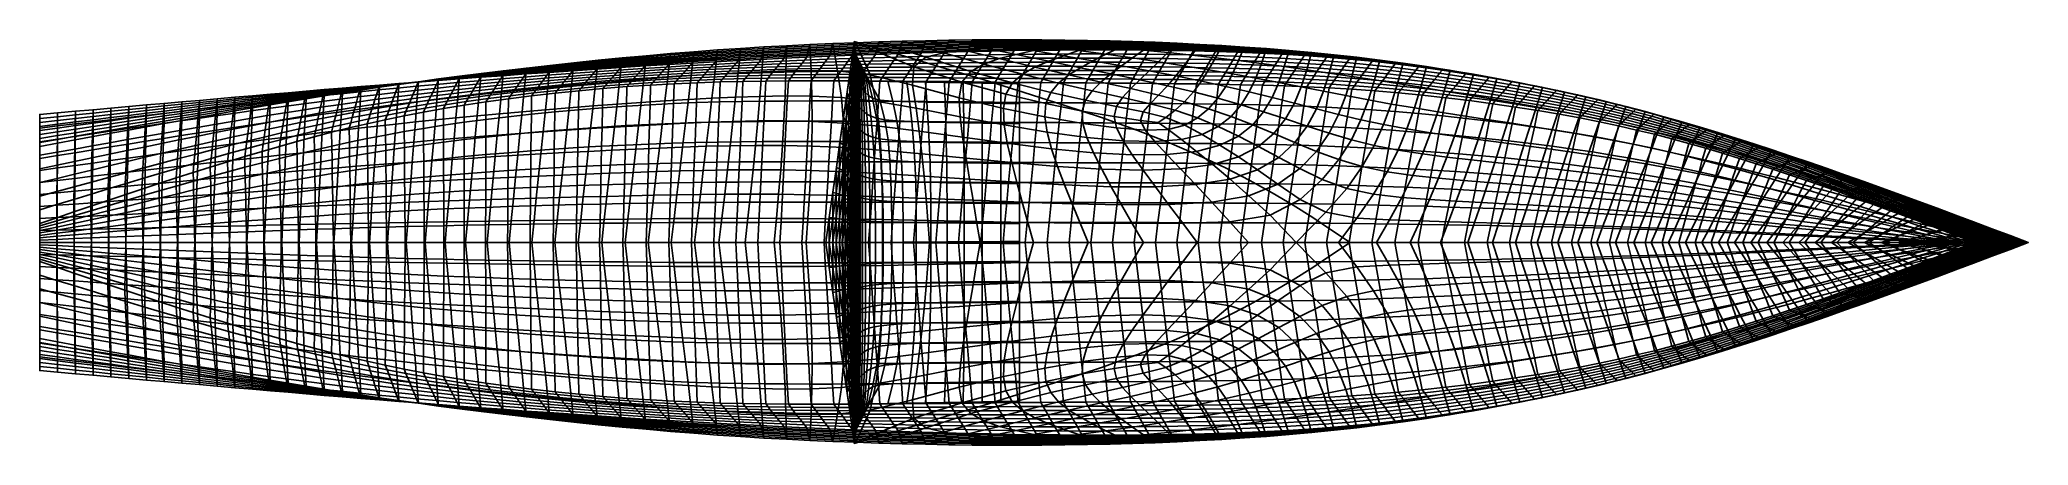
# Model space of a CAD drawing. Header units: metres. Extents: x 0 to 3.78, y -0.39 to 0.39.
import ezdxf

# ---------------------------------------------------------------- set-up
doc = ezdxf.new("R2010")
doc.units = ezdxf.units.M

msp = doc.modelspace()

# ---------------------------------------------------------------- linework, layer by layer
at = {"layer": 'Close hull', "color": 94}
for points in [[(0, 0.0316, 0.1014), (0, 0.0362, 0.1014), (0, 0.0316, 0.0887)], [(0, 0.0271, 0.0887), (0, 0.0271, 0.1014), (0, 0.0316, 0.1014)], [(0, 0.0316, 0.0887), (0, 0.0271, 0.076), (0, 0.0271, 0.0887)], [(0, 0.0271, 0.0887), (0, 0.0316, 0.1014), (0, 0.0316, 0.0887)], [(0, 0.0226, 0.1014), (0, 0.0271, 0.1014), (0, 0.0226, 0.0887)], [(0, 0.0226, 0.076), (0, 0.0271, 0.076), (0, 0.0226, 0.0634)], [(0, 0.0226, 0.0887), (0, 0.0271, 0.1014), (0, 0.0271, 0.0887)], [(0, 0.0271, 0.0887), (0, 0.0271, 0.076), (0, 0.0226, 0.076)], [(0, 0.0226, 0.076), (0, 0.0226, 0.0887), (0, 0.0271, 0.0887)], [(0, 0.0226, 0.0887), (0, 0.0181, 0.076), (0, 0.0181, 0.0887)], [(0, 0.0181, 0.0887), (0, 0.0181, 0.1014), (0, 0.0226, 0.1014)], [(0, 0.0226, 0.0887), (0, 0.0181, 0.0887), (0, 0.0226, 0.1014)], [(0, 0.0226, 0.0634), (0, 0.0181, 0.0507), (0, 0.0181, 0.0634)], [(0, 0.0181, 0.0634), (0, 0.0181, 0.076), (0, 0.0226, 0.076)], [(0, 0.0226, 0.076), (0, 0.0226, 0.0634), (0, 0.0181, 0.0634)], [(0, 0.0226, 0.076), (0, 0.0181, 0.076), (0, 0.0226, 0.0887)], [(0, 0.0136, 0.0507), (0, 0.0181, 0.0507), (0, 0.0136, 0.038)], [(0, 0.0136, 0.1014), (0, 0.0181, 0.1014), (0, 0.0136, 0.0887)], [(0, 0.0136, 0.0634), (0, 0.0181, 0.076), (0, 0.0181, 0.0634)], [(0, 0.0181, 0.0634), (0, 0.0181, 0.0507), (0, 0.0136, 0.0507)], [(0, 0.0136, 0.0634), (0, 0.0181, 0.0634), (0, 0.0136, 0.0507)], [(0, 0.0136, 0.0887), (0, 0.0181, 0.1014), (0, 0.0181, 0.0887)], [(0, 0.0181, 0.0887), (0, 0.0181, 0.076), (0, 0.0136, 0.076)], [(0, 0.0136, 0.076), (0, 0.0136, 0.0887), (0, 0.0181, 0.0887)], [(0, 0.0136, 0.076), (0, 0.0181, 0.076), (0, 0.0136, 0.0634)], [(0, 0.009, 0.038), (0, 0.009, 0.0507), (0, 0.0136, 0.0507)], [(0, 0.0136, 0.038), (0, 0.009, 0.0253), (0, 0.009, 0.038)], [(0, 0.009, 0.038), (0, 0.0136, 0.0507), (0, 0.0136, 0.038)], [(0, 0.009, 0.0887), (0, 0.009, 0.1014), (0, 0.0136, 0.1014)], [(0, 0.0136, 0.0887), (0, 0.009, 0.076), (0, 0.009, 0.0887)], [(0, 0.009, 0.0887), (0, 0.0136, 0.1014), (0, 0.0136, 0.0887)], [(0, 0.0136, 0.0507), (0, 0.009, 0.0507), (0, 0.0136, 0.0634)], [(0, 0.0136, 0.076), (0, 0.009, 0.076), (0, 0.0136, 0.0887)], [(0, 0.0136, 0.0634), (0, 0.009, 0.0507), (0, 0.009, 0.0634)], [(0, 0.009, 0.0634), (0, 0.009, 0.076), (0, 0.0136, 0.076)], [(0, 0.0136, 0.076), (0, 0.0136, 0.0634), (0, 0.009, 0.0634)], [(0, 0.0045, 0.0253), (0, 0.009, 0.0253), (0, 0.0045, 0.0127)], [(0, 0.0045, 0.0507), (0, 0.009, 0.0507), (0, 0.0045, 0.038)], [(0, 0.0045, 0.038), (0, 0.009, 0.0507), (0, 0.009, 0.038)], [(0, 0.009, 0.038), (0, 0.009, 0.0253), (0, 0.0045, 0.0253)], [(0, 0.0045, 0.038), (0, 0.009, 0.038), (0, 0.0045, 0.0253)], [(0, 0.0045, 0.076), (0, 0.009, 0.076), (0, 0.0045, 0.0634)], [(0, 0.0045, 0.1014), (0, 0.009, 0.1014), (0, 0.0045, 0.0887)], [(0, 0.009, 0.0887), (0, 0.009, 0.076), (0, 0.0045, 0.076)], [(0, 0.0045, 0.0887), (0, 0.009, 0.1014), (0, 0.009, 0.0887)], [(0, 0.009, 0.0887), (0, 0.0045, 0.076), (0, 0.0045, 0.0887)], [(0, 0.009, 0.0634), (0, 0.009, 0.0507), (0, 0.0045, 0.0507)], [(0, 0.0045, 0.0634), (0, 0.009, 0.076), (0, 0.009, 0.0634)], [(0, 0.009, 0.0634), (0, 0.0045, 0.0507), (0, 0.0045, 0.0634)], [(0, 0.0045, 0.0127), (0, 0), (0, 0, 0.0127)], [(0, 0, 0.0127), (0, 0, 0.0253), (0, 0.0045, 0.0253)], [(0, 0.0045, 0.0253), (0, 0.0045, 0.0127), (0, 0, 0.0127)], [(0, 0.0045, 0.038), (0, 0, 0.0253), (0, 0, 0.038)], [(0, 0, 0.038), (0, 0, 0.0507), (0, 0.0045, 0.0507)], [(0, 0.0045, 0.038), (0, 0, 0.038), (0, 0.0045, 0.0507)], [(0, 0.0045, 0.0253), (0, 0, 0.0253), (0, 0.0045, 0.038)], [(0, 0.0045, 0.0634), (0, 0, 0.0507), (0, 0, 0.0634)], [(0, 0, 0.0634), (0, 0, 0.076), (0, 0.0045, 0.076)], [(0, 0.0045, 0.076), (0, 0.0045, 0.0634), (0, 0, 0.0634)], [(0, 0.0045, 0.0887), (0, 0, 0.076), (0, 0, 0.0887)], [(0, 0, 0.0887), (0, 0, 0.1014), (0, 0.0045, 0.1014)], [(0, 0.0045, 0.0887), (0, 0, 0.0887), (0, 0.0045, 0.1014)], [(0, 0.0045, 0.076), (0, 0, 0.076), (0, 0.0045, 0.0887)], [(0, 0.0045, 0.0507), (0, 0, 0.0507), (0, 0.0045, 0.0634)], [(0, -0.0045, 0.0127), (0, 0), (0, 0, 0.0127), (0, -0.0045, 0.0127)], [(0, 0, 0.0127), (0, 0, 0.0253), (0, -0.0045, 0.0253), (0, 0, 0.0127)], [(0, -0.0045, 0.0253), (0, -0.0045, 0.0127), (0, 0, 0.0127), (0, -0.0045, 0.0253)], [(0, -0.0045, 0.038), (0, 0, 0.0253), (0, 0, 0.038), (0, -0.0045, 0.038)], [(0, 0, 0.038), (0, 0, 0.0507), (0, -0.0045, 0.0507), (0, 0, 0.038)], [(0, -0.0045, 0.038), (0, 0, 0.038), (0, -0.0045, 0.0507), (0, -0.0045, 0.038)], [(0, -0.0045, 0.0253), (0, 0, 0.0253), (0, -0.0045, 0.038), (0, -0.0045, 0.0253)], [(0, -0.0045, 0.0634), (0, 0, 0.0507), (0, 0, 0.0634), (0, -0.0045, 0.0634)], [(0, 0, 0.0634), (0, 0, 0.076), (0, -0.0045, 0.076), (0, 0, 0.0634)], [(0, -0.0045, 0.076), (0, -0.0045, 0.0634), (0, 0, 0.0634), (0, -0.0045, 0.076)], [(0, -0.0045, 0.0887), (0, 0, 0.076), (0, 0, 0.0887), (0, -0.0045, 0.0887)], [(0, 0, 0.0887), (0, 0, 0.1014), (0, -0.0045, 0.1014), (0, 0, 0.0887)], [(0, -0.0045, 0.0887), (0, 0, 0.0887), (0, -0.0045, 0.1014), (0, -0.0045, 0.0887)], [(0, -0.0045, 0.076), (0, 0, 0.076), (0, -0.0045, 0.0887), (0, -0.0045, 0.076)], [(0, -0.0045, 0.0507), (0, 0, 0.0507), (0, -0.0045, 0.0634), (0, -0.0045, 0.0507)], [(0, -0.0045, 0.0253), (0, -0.009, 0.0253), (0, -0.0045, 0.0127), (0, -0.0045, 0.0253)], [(0, -0.0045, 0.0507), (0, -0.009, 0.0507), (0, -0.0045, 0.038), (0, -0.0045, 0.0507)], [(0, -0.0045, 0.038), (0, -0.009, 0.0507), (0, -0.009, 0.038), (0, -0.0045, 0.038)], [(0, -0.009, 0.038), (0, -0.009, 0.0253), (0, -0.0045, 0.0253), (0, -0.009, 0.038)], [(0, -0.0045, 0.038), (0, -0.009, 0.038), (0, -0.0045, 0.0253), (0, -0.0045, 0.038)], [(0, -0.0045, 0.076), (0, -0.009, 0.076), (0, -0.0045, 0.0634), (0, -0.0045, 0.076)], [(0, -0.0045, 0.1014), (0, -0.009, 0.1014), (0, -0.0045, 0.0887), (0, -0.0045, 0.1014)], [(0, -0.009, 0.0887), (0, -0.009, 0.076), (0, -0.0045, 0.076), (0, -0.009, 0.0887)], [(0, -0.0045, 0.0887), (0, -0.009, 0.1014), (0, -0.009, 0.0887), (0, -0.0045, 0.0887)], [(0, -0.009, 0.0887), (0, -0.0045, 0.076), (0, -0.0045, 0.0887), (0, -0.009, 0.0887)], [(0, -0.009, 0.0634), (0, -0.009, 0.0507), (0, -0.0045, 0.0507), (0, -0.009, 0.0634)], [(0, -0.0045, 0.0634), (0, -0.009, 0.076), (0, -0.009, 0.0634), (0, -0.0045, 0.0634)], [(0, -0.009, 0.0634), (0, -0.0045, 0.0507), (0, -0.0045, 0.0634), (0, -0.009, 0.0634)], [(0, -0.009, 0.038), (0, -0.009, 0.0507), (0, -0.0136, 0.0507), (0, -0.009, 0.038)], [(0, -0.0136, 0.038), (0, -0.009, 0.0253), (0, -0.009, 0.038), (0, -0.0136, 0.038)], [(0, -0.009, 0.038), (0, -0.0136, 0.0507), (0, -0.0136, 0.038), (0, -0.009, 0.038)], [(0, -0.009, 0.0887), (0, -0.009, 0.1014), (0, -0.0136, 0.1014), (0, -0.009, 0.0887)], [(0, -0.0136, 0.0887), (0, -0.009, 0.076), (0, -0.009, 0.0887), (0, -0.0136, 0.0887)], [(0, -0.009, 0.0887), (0, -0.0136, 0.1014), (0, -0.0136, 0.0887), (0, -0.009, 0.0887)], [(0, -0.0136, 0.0507), (0, -0.009, 0.0507), (0, -0.0136, 0.0634), (0, -0.0136, 0.0507)], [(0, -0.0136, 0.076), (0, -0.009, 0.076), (0, -0.0136, 0.0887), (0, -0.0136, 0.076)], [(0, -0.0136, 0.0634), (0, -0.009, 0.0507), (0, -0.009, 0.0634), (0, -0.0136, 0.0634)], [(0, -0.009, 0.0634), (0, -0.009, 0.076), (0, -0.0136, 0.076), (0, -0.009, 0.0634)], [(0, -0.0136, 0.076), (0, -0.0136, 0.0634), (0, -0.009, 0.0634), (0, -0.0136, 0.076)], [(0, -0.0136, 0.0507), (0, -0.0181, 0.0507), (0, -0.0136, 0.038), (0, -0.0136, 0.0507)], [(0, -0.0136, 0.1014), (0, -0.0181, 0.1014), (0, -0.0136, 0.0887), (0, -0.0136, 0.1014)], [(0, -0.0136, 0.0634), (0, -0.0181, 0.076), (0, -0.0181, 0.0634), (0, -0.0136, 0.0634)], [(0, -0.0181, 0.0634), (0, -0.0181, 0.0507), (0, -0.0136, 0.0507), (0, -0.0181, 0.0634)], [(0, -0.0136, 0.0634), (0, -0.0181, 0.0634), (0, -0.0136, 0.0507), (0, -0.0136, 0.0634)], [(0, -0.0136, 0.0887), (0, -0.0181, 0.1014), (0, -0.0181, 0.0887), (0, -0.0136, 0.0887)], [(0, -0.0181, 0.0887), (0, -0.0181, 0.076), (0, -0.0136, 0.076), (0, -0.0181, 0.0887)], [(0, -0.0136, 0.076), (0, -0.0136, 0.0887), (0, -0.0181, 0.0887), (0, -0.0136, 0.076)], [(0, -0.0136, 0.076), (0, -0.0181, 0.076), (0, -0.0136, 0.0634), (0, -0.0136, 0.076)], [(0, -0.0226, 0.0887), (0, -0.0181, 0.076), (0, -0.0181, 0.0887), (0, -0.0226, 0.0887)], [(0, -0.0181, 0.0887), (0, -0.0181, 0.1014), (0, -0.0226, 0.1014), (0, -0.0181, 0.0887)], [(0, -0.0226, 0.0887), (0, -0.0181, 0.0887), (0, -0.0226, 0.1014), (0, -0.0226, 0.0887)], [(0, -0.0226, 0.0634), (0, -0.0181, 0.0507), (0, -0.0181, 0.0634), (0, -0.0226, 0.0634)], [(0, -0.0181, 0.0634), (0, -0.0181, 0.076), (0, -0.0226, 0.076), (0, -0.0181, 0.0634)], [(0, -0.0226, 0.076), (0, -0.0226, 0.0634), (0, -0.0181, 0.0634), (0, -0.0226, 0.076)], [(0, -0.0226, 0.076), (0, -0.0181, 0.076), (0, -0.0226, 0.0887), (0, -0.0226, 0.076)], [(0, -0.0226, 0.1014), (0, -0.0271, 0.1014), (0, -0.0226, 0.0887), (0, -0.0226, 0.1014)], [(0, -0.0226, 0.076), (0, -0.0271, 0.076), (0, -0.0226, 0.0634), (0, -0.0226, 0.076)], [(0, -0.0226, 0.0887), (0, -0.0271, 0.1014), (0, -0.0271, 0.0887), (0, -0.0226, 0.0887)], [(0, -0.0271, 0.0887), (0, -0.0271, 0.076), (0, -0.0226, 0.076), (0, -0.0271, 0.0887)], [(0, -0.0226, 0.076), (0, -0.0226, 0.0887), (0, -0.0271, 0.0887), (0, -0.0226, 0.076)], [(0, -0.0271, 0.0887), (0, -0.0271, 0.1014), (0, -0.0316, 0.1014), (0, -0.0271, 0.0887)], [(0, -0.0316, 0.0887), (0, -0.0271, 0.076), (0, -0.0271, 0.0887), (0, -0.0316, 0.0887)], [(0, -0.0271, 0.0887), (0, -0.0316, 0.1014), (0, -0.0316, 0.0887), (0, -0.0271, 0.0887)], [(0, -0.0316, 0.1014), (0, -0.0362, 0.1014), (0, -0.0316, 0.0887), (0, -0.0316, 0.1014)]]:
    msp.add_3dface(points, dxfattribs=at)
at = {"layer": 'seat', "color": 1}
for points in [[(1.5434, 0.333, 0.2843), (1.5501, 0.3806, 0.2769), (1.5464, 0.3175, 0.274)], [(1.541, 0.2758, 0.2824), (1.5366, 0.2854, 0.2916), (1.5434, 0.333, 0.2843)], [(1.541, 0.2758, 0.2824), (1.5434, 0.333, 0.2843), (1.5464, 0.3175, 0.274)], [(1.5464, 0.3175, 0.274), (1.5444, 0.262, 0.2724), (1.541, 0.2758, 0.2824)], [(1.5298, 0.2379, 0.299), (1.5366, 0.2854, 0.2916), (1.535, 0.2315, 0.2904)], [(1.535, 0.2315, 0.2904), (1.5366, 0.2854, 0.2916), (1.541, 0.2758, 0.2824)], [(1.5395, 0.2224, 0.2812), (1.535, 0.2315, 0.2904), (1.541, 0.2758, 0.2824)], [(1.541, 0.2758, 0.2824), (1.5444, 0.262, 0.2724), (1.5395, 0.2224, 0.2812)], [(1.5288, 0.1863, 0.2982), (1.523, 0.1903, 0.3063), (1.5298, 0.2379, 0.299)], [(1.535, 0.2315, 0.2904), (1.5288, 0.1863, 0.2982), (1.5298, 0.2379, 0.299)], [(1.535, 0.2315, 0.2904), (1.5341, 0.1804, 0.2897), (1.5288, 0.1863, 0.2982)], [(1.5395, 0.2224, 0.2812), (1.5341, 0.1804, 0.2897), (1.535, 0.2315, 0.2904)], [(1.5395, 0.2224, 0.2812), (1.5444, 0.262, 0.2724), (1.5431, 0.2104, 0.2714)], [(1.5163, 0.1427, 0.3137), (1.523, 0.1903, 0.3063), (1.5224, 0.1403, 0.3059)], [(1.5224, 0.1403, 0.3059), (1.523, 0.1903, 0.3063), (1.5288, 0.1863, 0.2982)], [(1.5386, 0.1723, 0.2806), (1.5341, 0.1804, 0.2897), (1.5395, 0.2224, 0.2812)], [(1.5395, 0.2224, 0.2812), (1.5431, 0.2104, 0.2714), (1.5386, 0.1723, 0.2806)], [(1.5431, 0.2104, 0.2714), (1.5424, 0.1618, 0.2709), (1.5386, 0.1723, 0.2806)], [(1.5282, 0.1368, 0.2978), (1.5224, 0.1403, 0.3059), (1.5288, 0.1863, 0.2982)], [(1.5288, 0.1863, 0.2982), (1.5341, 0.1804, 0.2897), (1.5282, 0.1368, 0.2978)], [(1.5282, 0.1368, 0.2978), (1.5341, 0.1804, 0.2897), (1.5335, 0.1317, 0.2892)], [(1.5335, 0.1317, 0.2892), (1.5341, 0.1804, 0.2897), (1.5386, 0.1723, 0.2806)], [(1.5335, 0.1317, 0.2892), (1.5386, 0.1723, 0.2806), (1.5381, 0.1248, 0.2802)], [(1.5386, 0.1723, 0.2806), (1.5424, 0.1618, 0.2709), (1.5381, 0.1248, 0.2802)], [(1.5381, 0.1248, 0.2802), (1.5424, 0.1618, 0.2709), (1.5421, 0.1157, 0.2706)], [(1.516, 0.094, 0.3135), (1.5095, 0.0952, 0.321), (1.5163, 0.1427, 0.3137)], [(1.516, 0.094, 0.3135), (1.5163, 0.1427, 0.3137), (1.5224, 0.1403, 0.3059)], [(1.5224, 0.1403, 0.3059), (1.5221, 0.092, 0.3056), (1.516, 0.094, 0.3135)], [(1.5282, 0.1368, 0.2978), (1.5221, 0.092, 0.3056), (1.5224, 0.1403, 0.3059)], [(1.5279, 0.0892, 0.2975), (1.5221, 0.092, 0.3056), (1.5282, 0.1368, 0.2978)], [(1.5282, 0.1368, 0.2978), (1.5335, 0.1317, 0.2892), (1.5279, 0.0892, 0.2975)], [(1.5335, 0.1317, 0.2892), (1.5332, 0.0853, 0.289), (1.5279, 0.0892, 0.2975)], [(1.5381, 0.1248, 0.2802), (1.5332, 0.0853, 0.289), (1.5335, 0.1317, 0.2892)], [(1.5379, 0.0799, 0.28), (1.5332, 0.0853, 0.289), (1.5381, 0.1248, 0.2802)], [(1.5379, 0.0799, 0.28), (1.5381, 0.1248, 0.2802), (1.5421, 0.1157, 0.2706)], [(1.5421, 0.1157, 0.2706), (1.5419, 0.0726, 0.2705), (1.5379, 0.0799, 0.28)], [(1.5027, 0.0476, 0.3284), (1.5095, 0.0952, 0.321), (1.5094, 0.0472, 0.321)], [(1.5094, 0.0472, 0.321), (1.5095, 0.0952, 0.321), (1.516, 0.094, 0.3135)], [(1.516, 0.094, 0.3135), (1.5159, 0.0464, 0.3134), (1.5094, 0.0472, 0.321)], [(1.516, 0.094, 0.3135), (1.5221, 0.092, 0.3056), (1.5159, 0.0464, 0.3134)], [(1.5159, 0.0464, 0.3134), (1.5221, 0.092, 0.3056), (1.522, 0.0452, 0.3056)], [(1.522, 0.0452, 0.3056), (1.5221, 0.092, 0.3056), (1.5279, 0.0892, 0.2975)], [(1.5279, 0.0892, 0.2975), (1.5278, 0.0436, 0.2974), (1.522, 0.0452, 0.3056)], [(1.5279, 0.0892, 0.2975), (1.5332, 0.0853, 0.289), (1.5278, 0.0436, 0.2974)], [(1.5278, 0.0436, 0.2974), (1.5332, 0.0853, 0.289), (1.5331, 0.0413, 0.2889)], [(1.5331, 0.0413, 0.2889), (1.5332, 0.0853, 0.289), (1.5379, 0.0799, 0.28)], [(1.5331, 0.0413, 0.2889), (1.5379, 0.0799, 0.28), (1.5378, 0.0382, 0.28)], [(1.5379, 0.0799, 0.28), (1.5419, 0.0726, 0.2705), (1.5378, 0.0382, 0.28)], [(1.5027, 0, 0.3284), (1.4959, 0, 0.3357), (1.5027, 0.0476, 0.3284)], [(1.5094, 0.0472, 0.321), (1.5027, 0, 0.3284), (1.5027, 0.0476, 0.3284)], [(1.5094, 0.0472, 0.321), (1.5094, 0, 0.321), (1.5027, 0, 0.3284)], [(1.5159, 0.0464, 0.3134), (1.5094, 0, 0.321), (1.5094, 0.0472, 0.321)], [(1.5159, 0, 0.3134), (1.5094, 0, 0.321), (1.5159, 0.0464, 0.3134)], [(1.5159, 0.0464, 0.3134), (1.522, 0.0452, 0.3056), (1.5159, 0, 0.3134)], [(1.522, 0.0452, 0.3056), (1.522, 0, 0.3056), (1.5159, 0, 0.3134)], [(1.5278, 0.0436, 0.2974), (1.522, 0, 0.3056), (1.522, 0.0452, 0.3056)], [(1.5278, 0, 0.2974), (1.522, 0, 0.3056), (1.5278, 0.0436, 0.2974)], [(1.5331, 0.0413, 0.2889), (1.5278, 0, 0.2974), (1.5278, 0.0436, 0.2974)], [(1.5331, 0.0413, 0.2889), (1.5331, 0, 0.2889), (1.5278, 0, 0.2974)], [(1.5378, 0.0382, 0.28), (1.5331, 0, 0.2889), (1.5331, 0.0413, 0.2889)], [(1.5378, 0, 0.28), (1.5331, 0, 0.2889), (1.5378, 0.0382, 0.28)], [(1.5378, 0.0382, 0.28), (1.5419, 0.0726, 0.2705), (1.5418, 0.033, 0.2704)], [(1.5378, 0.0382, 0.28), (1.5418, 0.033, 0.2704), (1.5378, 0, 0.28)], [(1.5027, 0, 0.3284), (1.4959, 0, 0.3357), (1.5027, -0.0476, 0.3284), (1.5027, 0, 0.3284)], [(1.5094, -0.0472, 0.321), (1.5094, 0, 0.321), (1.5027, 0, 0.3284), (1.5094, -0.0472, 0.321)], [(1.5094, -0.0472, 0.321), (1.5027, 0, 0.3284), (1.5027, -0.0476, 0.3284), (1.5094, -0.0472, 0.321)], [(1.5159, 0, 0.3134), (1.5094, 0, 0.321), (1.5159, -0.0464, 0.3134), (1.5159, 0, 0.3134)], [(1.5159, -0.0464, 0.3134), (1.5094, 0, 0.321), (1.5094, -0.0472, 0.321), (1.5159, -0.0464, 0.3134)], [(1.522, -0.0452, 0.3056), (1.522, 0, 0.3056), (1.5159, 0, 0.3134), (1.522, -0.0452, 0.3056)], [(1.5159, -0.0464, 0.3134), (1.522, -0.0452, 0.3056), (1.5159, 0, 0.3134), (1.5159, -0.0464, 0.3134)], [(1.5278, 0, 0.2974), (1.522, 0, 0.3056), (1.5278, -0.0436, 0.2974), (1.5278, 0, 0.2974)], [(1.5278, -0.0436, 0.2974), (1.522, 0, 0.3056), (1.522, -0.0452, 0.3056), (1.5278, -0.0436, 0.2974)], [(1.5331, -0.0413, 0.2889), (1.5331, 0, 0.2889), (1.5278, 0, 0.2974), (1.5331, -0.0413, 0.2889)], [(1.5331, -0.0413, 0.2889), (1.5278, 0, 0.2974), (1.5278, -0.0436, 0.2974), (1.5331, -0.0413, 0.2889)], [(1.5378, 0, 0.28), (1.5331, 0, 0.2889), (1.5378, -0.0382, 0.28), (1.5378, 0, 0.28)], [(1.5378, -0.0382, 0.28), (1.5331, 0, 0.2889), (1.5331, -0.0413, 0.2889), (1.5378, -0.0382, 0.28)], [(1.5418, 0.033, 0.2704), (1.5418, 0, 0.2704), (1.5378, 0, 0.28)], [(1.5418, -0.033, 0.2704), (1.5418, 0, 0.2704), (1.5378, 0, 0.28), (1.5418, -0.033, 0.2704)], [(1.5378, -0.0382, 0.28), (1.5418, -0.033, 0.2704), (1.5378, 0, 0.28), (1.5378, -0.0382, 0.28)], [(1.5378, -0.0382, 0.28), (1.5419, -0.0726, 0.2705), (1.5418, -0.033, 0.2704), (1.5378, -0.0382, 0.28)], [(1.5027, -0.0476, 0.3284), (1.5095, -0.0952, 0.321), (1.5094, -0.0472, 0.321), (1.5027, -0.0476, 0.3284)], [(1.516, -0.094, 0.3135), (1.5159, -0.0464, 0.3134), (1.5094, -0.0472, 0.321), (1.516, -0.094, 0.3135)], [(1.5094, -0.0472, 0.321), (1.5095, -0.0952, 0.321), (1.516, -0.094, 0.3135), (1.5094, -0.0472, 0.321)], [(1.5159, -0.0464, 0.3134), (1.5221, -0.092, 0.3056), (1.522, -0.0452, 0.3056), (1.5159, -0.0464, 0.3134)], [(1.516, -0.094, 0.3135), (1.5221, -0.092, 0.3056), (1.5159, -0.0464, 0.3134), (1.516, -0.094, 0.3135)], [(1.5279, -0.0892, 0.2975), (1.5278, -0.0436, 0.2974), (1.522, -0.0452, 0.3056), (1.5279, -0.0892, 0.2975)], [(1.522, -0.0452, 0.3056), (1.5221, -0.092, 0.3056), (1.5279, -0.0892, 0.2975), (1.522, -0.0452, 0.3056)], [(1.5278, -0.0436, 0.2974), (1.5332, -0.0853, 0.289), (1.5331, -0.0413, 0.2889), (1.5278, -0.0436, 0.2974)], [(1.5279, -0.0892, 0.2975), (1.5332, -0.0853, 0.289), (1.5278, -0.0436, 0.2974), (1.5279, -0.0892, 0.2975)], [(1.5331, -0.0413, 0.2889), (1.5379, -0.0799, 0.28), (1.5378, -0.0382, 0.28), (1.5331, -0.0413, 0.2889)], [(1.5331, -0.0413, 0.2889), (1.5332, -0.0853, 0.289), (1.5379, -0.0799, 0.28), (1.5331, -0.0413, 0.2889)], [(1.5379, -0.0799, 0.28), (1.5419, -0.0726, 0.2705), (1.5378, -0.0382, 0.28), (1.5379, -0.0799, 0.28)], [(1.5421, -0.1157, 0.2706), (1.5419, -0.0726, 0.2705), (1.5379, -0.0799, 0.28), (1.5421, -0.1157, 0.2706)], [(1.516, -0.094, 0.3135), (1.5095, -0.0952, 0.321), (1.5163, -0.1427, 0.3137), (1.516, -0.094, 0.3135)], [(1.5224, -0.1403, 0.3059), (1.5221, -0.092, 0.3056), (1.516, -0.094, 0.3135), (1.5224, -0.1403, 0.3059)], [(1.516, -0.094, 0.3135), (1.5163, -0.1427, 0.3137), (1.5224, -0.1403, 0.3059), (1.516, -0.094, 0.3135)], [(1.5279, -0.0892, 0.2975), (1.5221, -0.092, 0.3056), (1.5282, -0.1368, 0.2978), (1.5279, -0.0892, 0.2975)], [(1.5282, -0.1368, 0.2978), (1.5221, -0.092, 0.3056), (1.5224, -0.1403, 0.3059), (1.5282, -0.1368, 0.2978)], [(1.5335, -0.1317, 0.2892), (1.5332, -0.0853, 0.289), (1.5279, -0.0892, 0.2975), (1.5335, -0.1317, 0.2892)], [(1.5282, -0.1368, 0.2978), (1.5335, -0.1317, 0.2892), (1.5279, -0.0892, 0.2975), (1.5282, -0.1368, 0.2978)], [(1.5379, -0.0799, 0.28), (1.5332, -0.0853, 0.289), (1.5381, -0.1248, 0.2802), (1.5379, -0.0799, 0.28)], [(1.5381, -0.1248, 0.2802), (1.5332, -0.0853, 0.289), (1.5335, -0.1317, 0.2892), (1.5381, -0.1248, 0.2802)], [(1.5379, -0.0799, 0.28), (1.5381, -0.1248, 0.2802), (1.5421, -0.1157, 0.2706), (1.5379, -0.0799, 0.28)], [(1.5163, -0.1427, 0.3137), (1.523, -0.1903, 0.3063), (1.5224, -0.1403, 0.3059), (1.5163, -0.1427, 0.3137)], [(1.5282, -0.1368, 0.2978), (1.5224, -0.1403, 0.3059), (1.5288, -0.1863, 0.2982), (1.5282, -0.1368, 0.2978)], [(1.5224, -0.1403, 0.3059), (1.523, -0.1903, 0.3063), (1.5288, -0.1863, 0.2982), (1.5224, -0.1403, 0.3059)], [(1.5282, -0.1368, 0.2978), (1.5341, -0.1804, 0.2897), (1.5335, -0.1317, 0.2892), (1.5282, -0.1368, 0.2978)], [(1.5288, -0.1863, 0.2982), (1.5341, -0.1804, 0.2897), (1.5282, -0.1368, 0.2978), (1.5288, -0.1863, 0.2982)], [(1.5335, -0.1317, 0.2892), (1.5386, -0.1723, 0.2806), (1.5381, -0.1248, 0.2802), (1.5335, -0.1317, 0.2892)], [(1.5335, -0.1317, 0.2892), (1.5341, -0.1804, 0.2897), (1.5386, -0.1723, 0.2806), (1.5335, -0.1317, 0.2892)], [(1.5381, -0.1248, 0.2802), (1.5424, -0.1618, 0.2709), (1.5421, -0.1157, 0.2706), (1.5381, -0.1248, 0.2802)], [(1.5386, -0.1723, 0.2806), (1.5424, -0.1618, 0.2709), (1.5381, -0.1248, 0.2802), (1.5386, -0.1723, 0.2806)], [(1.5288, -0.1863, 0.2982), (1.523, -0.1903, 0.3063), (1.5298, -0.2379, 0.299), (1.5288, -0.1863, 0.2982)], [(1.535, -0.2315, 0.2904), (1.5341, -0.1804, 0.2897), (1.5288, -0.1863, 0.2982), (1.535, -0.2315, 0.2904)], [(1.535, -0.2315, 0.2904), (1.5288, -0.1863, 0.2982), (1.5298, -0.2379, 0.299), (1.535, -0.2315, 0.2904)], [(1.5386, -0.1723, 0.2806), (1.5341, -0.1804, 0.2897), (1.5395, -0.2224, 0.2812), (1.5386, -0.1723, 0.2806)], [(1.5395, -0.2224, 0.2812), (1.5341, -0.1804, 0.2897), (1.535, -0.2315, 0.2904), (1.5395, -0.2224, 0.2812)], [(1.5431, -0.2104, 0.2714), (1.5424, -0.1618, 0.2709), (1.5386, -0.1723, 0.2806), (1.5431, -0.2104, 0.2714)], [(1.5395, -0.2224, 0.2812), (1.5431, -0.2104, 0.2714), (1.5386, -0.1723, 0.2806), (1.5395, -0.2224, 0.2812)], [(1.5395, -0.2224, 0.2812), (1.535, -0.2315, 0.2904), (1.541, -0.2758, 0.2824), (1.5395, -0.2224, 0.2812)], [(1.5395, -0.2224, 0.2812), (1.5444, -0.262, 0.2724), (1.5431, -0.2104, 0.2714), (1.5395, -0.2224, 0.2812)], [(1.541, -0.2758, 0.2824), (1.5444, -0.262, 0.2724), (1.5395, -0.2224, 0.2812), (1.541, -0.2758, 0.2824)], [(1.5298, -0.2379, 0.299), (1.5366, -0.2854, 0.2916), (1.535, -0.2315, 0.2904), (1.5298, -0.2379, 0.299)], [(1.535, -0.2315, 0.2904), (1.5366, -0.2854, 0.2916), (1.541, -0.2758, 0.2824), (1.535, -0.2315, 0.2904)], [(1.5464, -0.3175, 0.274), (1.5444, -0.262, 0.2724), (1.541, -0.2758, 0.2824), (1.5464, -0.3175, 0.274)], [(1.541, -0.2758, 0.2824), (1.5366, -0.2854, 0.2916), (1.5434, -0.333, 0.2843), (1.541, -0.2758, 0.2824)], [(1.541, -0.2758, 0.2824), (1.5434, -0.333, 0.2843), (1.5464, -0.3175, 0.274), (1.541, -0.2758, 0.2824)], [(1.5434, -0.333, 0.2843), (1.5501, -0.3806, 0.2769), (1.5464, -0.3175, 0.274), (1.5434, -0.333, 0.2843)]]:
    msp.add_3dface(points, dxfattribs=at)

# ---------------------------------------------------------------- meshes
at = {"layer": 'Close hull', "color": 94}
mesh = msp.add_polymesh((9, 9), dxfattribs=at)
for k, corner in enumerate([(0, 0, 0.1829), (0, 0, 0.1727), (0, 0, 0.1625), (0, 0, 0.1523), (0, 0, 0.1421), (0, 0, 0.132), (0, 0, 0.1218), (0, 0, 0.1116), (0, 0, 0.1014), (0, 0.0305, 0.1829), (0, 0.0272, 0.1727), (0, 0.024, 0.1625), (0, 0.0207, 0.1523), (0, 0.0175, 0.1421), (0, 0.0143, 0.132), (0, 0.011, 0.1218), (0, 0.0078, 0.1116), (0, 0.0045, 0.1014), (0, 0.061, 0.1829), (0, 0.0545, 0.1727), (0, 0.048, 0.1625), (0, 0.0415, 0.1523), (0, 0.035, 0.1421), (0, 0.0285, 0.132), (0, 0.022, 0.1218), (0, 0.0155, 0.1116), (0, 0.009, 0.1014), (0, 0.0914, 0.1829), (0, 0.0817, 0.1727), (0, 0.072, 0.1625), (0, 0.0622, 0.1523), (0, 0.0525, 0.1421), (0, 0.0428, 0.132), (0, 0.033, 0.1218), (0, 0.0233, 0.1116), (0, 0.0136, 0.1014), (0, 0.1219, 0.1829), (0, 0.1089, 0.1727), (0, 0.096, 0.1625), (0, 0.083, 0.1523), (0, 0.07, 0.1421), (0, 0.057, 0.132), (0, 0.044, 0.1218), (0, 0.0311, 0.1116), (0, 0.0181, 0.1014), (0, 0.1524, 0.1829), (0, 0.1362, 0.1727), (0, 0.12, 0.1625), (0, 0.1037, 0.1523), (0, 0.0875, 0.1421), (0, 0.0713, 0.132), (0, 0.0551, 0.1218), (0, 0.0388, 0.1116), (0, 0.0226, 0.1014), (0, 0.1829, 0.1829), (0, 0.1634, 0.1727), (0, 0.1439, 0.1625), (0, 0.1245, 0.1523), (0, 0.105, 0.1421), (0, 0.0855, 0.132), (0, 0.0661, 0.1218), (0, 0.0466, 0.1116), (0, 0.0271, 0.1014), (0, 0.2134, 0.1829), (0, 0.1906, 0.1727), (0, 0.1679, 0.1625), (0, 0.1452, 0.1523), (0, 0.1225, 0.1421), (0, 0.0998, 0.132), (0, 0.0771, 0.1218), (0, 0.0544, 0.1116), (0, 0.0316, 0.1014), (0, 0.2438, 0.1829), (0, 0.2179, 0.1727), (0, 0.1919, 0.1625), (0, 0.166, 0.1523), (0, 0.14, 0.1421), (0, 0.114, 0.132), (0, 0.0881, 0.1218), (0, 0.0621, 0.1116), (0, 0.0362, 0.1014)]):
    mesh.set_mesh_vertex(divmod(k, 9), corner)
mesh = msp.add_polymesh((9, 9), dxfattribs=at)
for k, corner in enumerate([(0, 0, 0.2438), (0, 0, 0.2362), (0, 0, 0.2286), (0, 0, 0.221), (0, 0, 0.2134), (0, 0, 0.2057), (0, 0, 0.1981), (0, 0, 0.1905), (0, 0, 0.1829), (0, 0.0229, 0.2438), (0, 0.0238, 0.2362), (0, 0.0248, 0.2286), (0, 0.0257, 0.221), (0, 0.0267, 0.2134), (0, 0.0276, 0.2057), (0, 0.0286, 0.1981), (0, 0.0295, 0.1905), (0, 0.0305, 0.1829), (0, 0.0457, 0.2438), (0, 0.0476, 0.2362), (0, 0.0495, 0.2286), (0, 0.0514, 0.221), (0, 0.0533, 0.2134), (0, 0.0552, 0.2057), (0, 0.0572, 0.1981), (0, 0.0591, 0.1905), (0, 0.061, 0.1829), (0, 0.0686, 0.2438), (0, 0.0714, 0.2362), (0, 0.0743, 0.2286), (0, 0.0772, 0.221), (0, 0.08, 0.2134), (0, 0.0829, 0.2057), (0, 0.0857, 0.1981), (0, 0.0886, 0.1905), (0, 0.0914, 0.1829), (0, 0.0914, 0.2438), (0, 0.0953, 0.2362), (0, 0.0991, 0.2286), (0, 0.1029, 0.221), (0, 0.1067, 0.2134), (0, 0.1105, 0.2057), (0, 0.1143, 0.1981), (0, 0.1181, 0.1905), (0, 0.1219, 0.1829), (0, 0.1143, 0.2438), (0, 0.1191, 0.2362), (0, 0.1238, 0.2286), (0, 0.1286, 0.221), (0, 0.1334, 0.2134), (0, 0.1381, 0.2057), (0, 0.1429, 0.1981), (0, 0.1476, 0.1905), (0, 0.1524, 0.1829), (0, 0.1372, 0.2438), (0, 0.1429, 0.2362), (0, 0.1486, 0.2286), (0, 0.1543, 0.221), (0, 0.16, 0.2134), (0, 0.1657, 0.2057), (0, 0.1715, 0.1981), (0, 0.1772, 0.1905), (0, 0.1829, 0.1829), (0, 0.16, 0.2438), (0, 0.1667, 0.2362), (0, 0.1734, 0.2286), (0, 0.18, 0.221), (0, 0.1867, 0.2134), (0, 0.1934, 0.2057), (0, 0.2, 0.1981), (0, 0.2067, 0.1905), (0, 0.2134, 0.1829), (0, 0.1829, 0.2438), (0, 0.1905, 0.2362), (0, 0.1981, 0.2286), (0, 0.2057, 0.221), (0, 0.2134, 0.2134), (0, 0.221, 0.2057), (0, 0.2286, 0.1981), (0, 0.2362, 0.1905), (0, 0.2438, 0.1829)]):
    mesh.set_mesh_vertex(divmod(k, 9), corner)
mesh = msp.add_polymesh((9, 9), dxfattribs=at)
for k, corner in enumerate([(0, 0, 0.1829), (0, 0, 0.1727), (0, 0, 0.1625), (0, 0, 0.1523), (0, 0, 0.1421), (0, 0, 0.132), (0, 0, 0.1218), (0, 0, 0.1116), (0, 0, 0.1014), (0, -0.0305, 0.1829), (0, -0.0272, 0.1727), (0, -0.024, 0.1625), (0, -0.0207, 0.1523), (0, -0.0175, 0.1421), (0, -0.0143, 0.132), (0, -0.011, 0.1218), (0, -0.0078, 0.1116), (0, -0.0045, 0.1014), (0, -0.061, 0.1829), (0, -0.0545, 0.1727), (0, -0.048, 0.1625), (0, -0.0415, 0.1523), (0, -0.035, 0.1421), (0, -0.0285, 0.132), (0, -0.022, 0.1218), (0, -0.0155, 0.1116), (0, -0.009, 0.1014), (0, -0.0914, 0.1829), (0, -0.0817, 0.1727), (0, -0.072, 0.1625), (0, -0.0622, 0.1523), (0, -0.0525, 0.1421), (0, -0.0428, 0.132), (0, -0.033, 0.1218), (0, -0.0233, 0.1116), (0, -0.0136, 0.1014), (0, -0.1219, 0.1829), (0, -0.1089, 0.1727), (0, -0.096, 0.1625), (0, -0.083, 0.1523), (0, -0.07, 0.1421), (0, -0.057, 0.132), (0, -0.044, 0.1218), (0, -0.0311, 0.1116), (0, -0.0181, 0.1014), (0, -0.1524, 0.1829), (0, -0.1362, 0.1727), (0, -0.12, 0.1625), (0, -0.1037, 0.1523), (0, -0.0875, 0.1421), (0, -0.0713, 0.132), (0, -0.0551, 0.1218), (0, -0.0388, 0.1116), (0, -0.0226, 0.1014), (0, -0.1829, 0.1829), (0, -0.1634, 0.1727), (0, -0.1439, 0.1625), (0, -0.1245, 0.1523), (0, -0.105, 0.1421), (0, -0.0855, 0.132), (0, -0.0661, 0.1218), (0, -0.0466, 0.1116), (0, -0.0271, 0.1014), (0, -0.2134, 0.1829), (0, -0.1906, 0.1727), (0, -0.1679, 0.1625), (0, -0.1452, 0.1523), (0, -0.1225, 0.1421), (0, -0.0998, 0.132), (0, -0.0771, 0.1218), (0, -0.0544, 0.1116), (0, -0.0316, 0.1014), (0, -0.2438, 0.1829), (0, -0.2179, 0.1727), (0, -0.1919, 0.1625), (0, -0.166, 0.1523), (0, -0.14, 0.1421), (0, -0.114, 0.132), (0, -0.0881, 0.1218), (0, -0.0621, 0.1116), (0, -0.0362, 0.1014)]):
    mesh.set_mesh_vertex(divmod(k, 9), corner)
mesh = msp.add_polymesh((9, 9), dxfattribs=at)
for k, corner in enumerate([(0, 0, 0.2438), (0, 0, 0.2362), (0, 0, 0.2286), (0, 0, 0.221), (0, 0, 0.2134), (0, 0, 0.2057), (0, 0, 0.1981), (0, 0, 0.1905), (0, 0, 0.1829), (0, -0.0229, 0.2438), (0, -0.0238, 0.2362), (0, -0.0248, 0.2286), (0, -0.0257, 0.221), (0, -0.0267, 0.2134), (0, -0.0276, 0.2057), (0, -0.0286, 0.1981), (0, -0.0295, 0.1905), (0, -0.0305, 0.1829), (0, -0.0457, 0.2438), (0, -0.0476, 0.2362), (0, -0.0495, 0.2286), (0, -0.0514, 0.221), (0, -0.0533, 0.2134), (0, -0.0552, 0.2057), (0, -0.0572, 0.1981), (0, -0.0591, 0.1905), (0, -0.061, 0.1829), (0, -0.0686, 0.2438), (0, -0.0714, 0.2362), (0, -0.0743, 0.2286), (0, -0.0772, 0.221), (0, -0.08, 0.2134), (0, -0.0829, 0.2057), (0, -0.0857, 0.1981), (0, -0.0886, 0.1905), (0, -0.0914, 0.1829), (0, -0.0914, 0.2438), (0, -0.0953, 0.2362), (0, -0.0991, 0.2286), (0, -0.1029, 0.221), (0, -0.1067, 0.2134), (0, -0.1105, 0.2057), (0, -0.1143, 0.1981), (0, -0.1181, 0.1905), (0, -0.1219, 0.1829), (0, -0.1143, 0.2438), (0, -0.1191, 0.2362), (0, -0.1238, 0.2286), (0, -0.1286, 0.221), (0, -0.1334, 0.2134), (0, -0.1381, 0.2057), (0, -0.1429, 0.1981), (0, -0.1476, 0.1905), (0, -0.1524, 0.1829), (0, -0.1372, 0.2438), (0, -0.1429, 0.2362), (0, -0.1486, 0.2286), (0, -0.1543, 0.221), (0, -0.16, 0.2134), (0, -0.1657, 0.2057), (0, -0.1715, 0.1981), (0, -0.1772, 0.1905), (0, -0.1829, 0.1829), (0, -0.16, 0.2438), (0, -0.1667, 0.2362), (0, -0.1734, 0.2286), (0, -0.18, 0.221), (0, -0.1867, 0.2134), (0, -0.1934, 0.2057), (0, -0.2, 0.1981), (0, -0.2067, 0.1905), (0, -0.2134, 0.1829), (0, -0.1829, 0.2438), (0, -0.1905, 0.2362), (0, -0.1981, 0.2286), (0, -0.2057, 0.221), (0, -0.2134, 0.2134), (0, -0.221, 0.2057), (0, -0.2286, 0.1981), (0, -0.2362, 0.1905), (0, -0.2438, 0.1829)]):
    mesh.set_mesh_vertex(divmod(k, 9), corner)
at = {"layer": 'cockpitside', "color": 94}
mesh = msp.add_polymesh((9, 9), dxfattribs=at)
for k, corner in enumerate([(1.5501, 0.3826, 0.2969), (1.5434, 0.3348, 0.3043), (1.5366, 0.2869, 0.3116), (1.5298, 0.2391, 0.319), (1.523, 0.1913, 0.3263), (1.5163, 0.1435, 0.3337), (1.5095, 0.0957, 0.341), (1.5027, 0.0478, 0.3484), (1.4959, 0, 0.3557), (1.5501, 0.3826, 0.2944), (1.5434, 0.3348, 0.3018), (1.5366, 0.2869, 0.3091), (1.5298, 0.2391, 0.3165), (1.523, 0.1913, 0.3238), (1.5163, 0.1435, 0.3312), (1.5095, 0.0957, 0.3385), (1.5027, 0.0478, 0.3459), (1.4959, 0, 0.3532), (1.5501, 0.3826, 0.2919), (1.5434, 0.3348, 0.2993), (1.5366, 0.2869, 0.3066), (1.5298, 0.2391, 0.314), (1.523, 0.1913, 0.3213), (1.5163, 0.1435, 0.3287), (1.5095, 0.0957, 0.336), (1.5027, 0.0478, 0.3434), (1.4959, 0, 0.3507), (1.5501, 0.3826, 0.2894), (1.5434, 0.3348, 0.2968), (1.5366, 0.2869, 0.3041), (1.5298, 0.2391, 0.3115), (1.523, 0.1913, 0.3188), (1.5163, 0.1435, 0.3262), (1.5095, 0.0957, 0.3335), (1.5027, 0.0478, 0.3409), (1.4959, 0, 0.3482), (1.5501, 0.3826, 0.2869), (1.5434, 0.3348, 0.2943), (1.5366, 0.2869, 0.3016), (1.5298, 0.2391, 0.309), (1.523, 0.1913, 0.3163), (1.5163, 0.1435, 0.3237), (1.5095, 0.0957, 0.331), (1.5027, 0.0478, 0.3384), (1.4959, 0, 0.3457), (1.5501, 0.3826, 0.2844), (1.5434, 0.3348, 0.2918), (1.5366, 0.2869, 0.2991), (1.5298, 0.2391, 0.3065), (1.523, 0.1913, 0.3138), (1.5163, 0.1435, 0.3212), (1.5095, 0.0957, 0.3285), (1.5027, 0.0478, 0.3359), (1.4959, 0, 0.3432), (1.5501, 0.3826, 0.2819), (1.5434, 0.3348, 0.2893), (1.5366, 0.2869, 0.2966), (1.5298, 0.2391, 0.304), (1.523, 0.1913, 0.3113), (1.5163, 0.1435, 0.3187), (1.5095, 0.0957, 0.326), (1.5027, 0.0478, 0.3334), (1.4959, 0, 0.3407), (1.5501, 0.3826, 0.2794), (1.5434, 0.3348, 0.2868), (1.5366, 0.2869, 0.2941), (1.5298, 0.2391, 0.3015), (1.523, 0.1913, 0.3088), (1.5163, 0.1435, 0.3162), (1.5095, 0.0957, 0.3235), (1.5027, 0.0478, 0.3309), (1.4959, 0, 0.3382), (1.5501, 0.3826, 0.2769), (1.5434, 0.3348, 0.2843), (1.5366, 0.2869, 0.2916), (1.5298, 0.2391, 0.299), (1.523, 0.1913, 0.3063), (1.5163, 0.1435, 0.3137), (1.5095, 0.0957, 0.321), (1.5027, 0.0478, 0.3284), (1.4959, 0, 0.3357)]):
    mesh.set_mesh_vertex(divmod(k, 9), corner)
mesh = msp.add_polymesh((9, 17), dxfattribs=at)
for k, corner in enumerate([(2.4939, 0, 0.3869), (2.4587, 0.0236, 0.3817), (2.4228, 0.0473, 0.3766), (2.3854, 0.0709, 0.3713), (2.3458, 0.0946, 0.3661), (2.3032, 0.1183, 0.3607), (2.2568, 0.1421, 0.3554), (2.2061, 0.1659, 0.3499), (2.15, 0.1898, 0.3443), (2.0881, 0.2138, 0.3386), (2.0209, 0.2378, 0.3329), (1.9493, 0.2618, 0.327), (1.8739, 0.2859, 0.3211), (1.7956, 0.3101, 0.3151), (1.715, 0.3342, 0.3091), (1.6329, 0.3584, 0.303), (1.5501, 0.3826, 0.2969), (2.4939, 0, 0.3844), (2.4587, 0.0236, 0.3792), (2.4228, 0.0473, 0.3741), (2.3854, 0.0709, 0.3688), (2.3458, 0.0946, 0.3636), (2.3032, 0.1183, 0.3582), (2.2568, 0.1421, 0.3529), (2.2061, 0.1659, 0.3474), (2.15, 0.1898, 0.3418), (2.0881, 0.2138, 0.3361), (2.0209, 0.2378, 0.3304), (1.9493, 0.2618, 0.3245), (1.8739, 0.2859, 0.3186), (1.7956, 0.3101, 0.3126), (1.715, 0.3342, 0.3066), (1.6329, 0.3584, 0.3005), (1.5501, 0.3826, 0.2944), (2.4939, 0, 0.3819), (2.4587, 0.0236, 0.3767), (2.4228, 0.0473, 0.3716), (2.3854, 0.0709, 0.3663), (2.3458, 0.0946, 0.3611), (2.3032, 0.1183, 0.3557), (2.2568, 0.1421, 0.3504), (2.2061, 0.1659, 0.3449), (2.15, 0.1898, 0.3393), (2.0881, 0.2138, 0.3336), (2.0209, 0.2378, 0.3279), (1.9493, 0.2618, 0.322), (1.8739, 0.2859, 0.3161), (1.7956, 0.3101, 0.3101), (1.715, 0.3342, 0.3041), (1.6329, 0.3584, 0.298), (1.5501, 0.3826, 0.2919), (2.4939, 0, 0.3794), (2.4587, 0.0236, 0.3742), (2.4228, 0.0473, 0.3691), (2.3854, 0.0709, 0.3638), (2.3458, 0.0946, 0.3586), (2.3032, 0.1183, 0.3532), (2.2568, 0.1421, 0.3479), (2.2061, 0.1659, 0.3424), (2.15, 0.1898, 0.3368), (2.0881, 0.2138, 0.3311), (2.0209, 0.2378, 0.3254), (1.9493, 0.2618, 0.3195), (1.8739, 0.2859, 0.3136), (1.7956, 0.3101, 0.3076), (1.715, 0.3342, 0.3016), (1.6329, 0.3584, 0.2955), (1.5501, 0.3826, 0.2894), (2.4939, 0, 0.3769), (2.4587, 0.0236, 0.3717), (2.4228, 0.0473, 0.3666), (2.3854, 0.0709, 0.3613), (2.3458, 0.0946, 0.3561), (2.3032, 0.1183, 0.3507), (2.2568, 0.1421, 0.3454), (2.2061, 0.1659, 0.3399), (2.15, 0.1898, 0.3343), (2.0881, 0.2138, 0.3286), (2.0209, 0.2378, 0.3229), (1.9493, 0.2618, 0.317), (1.8739, 0.2859, 0.3111), (1.7956, 0.3101, 0.3051), (1.715, 0.3342, 0.2991), (1.6329, 0.3584, 0.293), (1.5501, 0.3826, 0.2869), (2.4939, 0, 0.3744), (2.4587, 0.0236, 0.3692), (2.4228, 0.0473, 0.3641), (2.3854, 0.0709, 0.3588), (2.3458, 0.0946, 0.3536), (2.3032, 0.1183, 0.3482), (2.2568, 0.1421, 0.3429), (2.2061, 0.1659, 0.3374), (2.15, 0.1898, 0.3318), (2.0881, 0.2138, 0.3261), (2.0209, 0.2378, 0.3204), (1.9493, 0.2618, 0.3145), (1.8739, 0.2859, 0.3086), (1.7956, 0.3101, 0.3026), (1.715, 0.3342, 0.2966), (1.6329, 0.3584, 0.2905), (1.5501, 0.3826, 0.2844), (2.4939, 0, 0.3719), (2.4587, 0.0236, 0.3667), (2.4228, 0.0473, 0.3616), (2.3854, 0.0709, 0.3563), (2.3458, 0.0946, 0.3511), (2.3032, 0.1183, 0.3457), (2.2568, 0.1421, 0.3404), (2.2061, 0.1659, 0.3349), (2.15, 0.1898, 0.3293), (2.0881, 0.2138, 0.3236), (2.0209, 0.2378, 0.3179), (1.9493, 0.2618, 0.312), (1.8739, 0.2859, 0.3061), (1.7956, 0.3101, 0.3001), (1.715, 0.3342, 0.2941), (1.6329, 0.3584, 0.288), (1.5501, 0.3826, 0.2819), (2.4939, 0, 0.3694), (2.4587, 0.0236, 0.3642), (2.4228, 0.0473, 0.3591), (2.3854, 0.0709, 0.3538), (2.3458, 0.0946, 0.3486), (2.3032, 0.1183, 0.3432), (2.2568, 0.1421, 0.3379), (2.2061, 0.1659, 0.3324), (2.15, 0.1898, 0.3268), (2.0881, 0.2138, 0.3211), (2.0209, 0.2378, 0.3154), (1.9493, 0.2618, 0.3095), (1.8739, 0.2859, 0.3036), (1.7956, 0.3101, 0.2976), (1.715, 0.3342, 0.2916), (1.6329, 0.3584, 0.2855), (1.5501, 0.3826, 0.2794), (2.4939, 0, 0.3669), (2.4587, 0.0236, 0.3617), (2.4228, 0.0473, 0.3566), (2.3854, 0.0709, 0.3513), (2.3458, 0.0946, 0.3461), (2.3032, 0.1183, 0.3407), (2.2568, 0.1421, 0.3354), (2.2061, 0.1659, 0.3299), (2.15, 0.1898, 0.3243), (2.0881, 0.2138, 0.3186), (2.0209, 0.2378, 0.3129), (1.9493, 0.2618, 0.307), (1.8739, 0.2859, 0.3011), (1.7956, 0.3101, 0.2951), (1.715, 0.3342, 0.2891), (1.6329, 0.3584, 0.283), (1.5501, 0.3826, 0.2769)]):
    mesh.set_mesh_vertex(divmod(k, 17), corner)
mesh = msp.add_polymesh((9, 9), dxfattribs=at)
for k, corner in enumerate([(1.5501, -0.3826, 0.2969), (1.5434, -0.3348, 0.3043), (1.5366, -0.2869, 0.3116), (1.5298, -0.2391, 0.319), (1.523, -0.1913, 0.3263), (1.5163, -0.1435, 0.3337), (1.5095, -0.0957, 0.341), (1.5027, -0.0478, 0.3484), (1.4959, 0, 0.3557), (1.5501, -0.3826, 0.2944), (1.5434, -0.3348, 0.3018), (1.5366, -0.2869, 0.3091), (1.5298, -0.2391, 0.3165), (1.523, -0.1913, 0.3238), (1.5163, -0.1435, 0.3312), (1.5095, -0.0957, 0.3385), (1.5027, -0.0478, 0.3459), (1.4959, 0, 0.3532), (1.5501, -0.3826, 0.2919), (1.5434, -0.3348, 0.2993), (1.5366, -0.2869, 0.3066), (1.5298, -0.2391, 0.314), (1.523, -0.1913, 0.3213), (1.5163, -0.1435, 0.3287), (1.5095, -0.0957, 0.336), (1.5027, -0.0478, 0.3434), (1.4959, 0, 0.3507), (1.5501, -0.3826, 0.2894), (1.5434, -0.3348, 0.2968), (1.5366, -0.2869, 0.3041), (1.5298, -0.2391, 0.3115), (1.523, -0.1913, 0.3188), (1.5163, -0.1435, 0.3262), (1.5095, -0.0957, 0.3335), (1.5027, -0.0478, 0.3409), (1.4959, 0, 0.3482), (1.5501, -0.3826, 0.2869), (1.5434, -0.3348, 0.2943), (1.5366, -0.2869, 0.3016), (1.5298, -0.2391, 0.309), (1.523, -0.1913, 0.3163), (1.5163, -0.1435, 0.3237), (1.5095, -0.0957, 0.331), (1.5027, -0.0478, 0.3384), (1.4959, 0, 0.3457), (1.5501, -0.3826, 0.2844), (1.5434, -0.3348, 0.2918), (1.5366, -0.2869, 0.2991), (1.5298, -0.2391, 0.3065), (1.523, -0.1913, 0.3138), (1.5163, -0.1435, 0.3212), (1.5095, -0.0957, 0.3285), (1.5027, -0.0478, 0.3359), (1.4959, 0, 0.3432), (1.5501, -0.3826, 0.2819), (1.5434, -0.3348, 0.2893), (1.5366, -0.2869, 0.2966), (1.5298, -0.2391, 0.304), (1.523, -0.1913, 0.3113), (1.5163, -0.1435, 0.3187), (1.5095, -0.0957, 0.326), (1.5027, -0.0478, 0.3334), (1.4959, 0, 0.3407), (1.5501, -0.3826, 0.2794), (1.5434, -0.3348, 0.2868), (1.5366, -0.2869, 0.2941), (1.5298, -0.2391, 0.3015), (1.523, -0.1913, 0.3088), (1.5163, -0.1435, 0.3162), (1.5095, -0.0957, 0.3235), (1.5027, -0.0478, 0.3309), (1.4959, 0, 0.3382), (1.5501, -0.3826, 0.2769), (1.5434, -0.3348, 0.2843), (1.5366, -0.2869, 0.2916), (1.5298, -0.2391, 0.299), (1.523, -0.1913, 0.3063), (1.5163, -0.1435, 0.3137), (1.5095, -0.0957, 0.321), (1.5027, -0.0478, 0.3284), (1.4959, 0, 0.3357)]):
    mesh.set_mesh_vertex(divmod(k, 9), corner)
mesh = msp.add_polymesh((9, 17), dxfattribs=at)
for k, corner in enumerate([(2.4939, 0, 0.3869), (2.4587, -0.0236, 0.3817), (2.4228, -0.0473, 0.3766), (2.3854, -0.0709, 0.3713), (2.3458, -0.0946, 0.3661), (2.3032, -0.1183, 0.3607), (2.2568, -0.1421, 0.3554), (2.2061, -0.1659, 0.3499), (2.15, -0.1898, 0.3443), (2.0881, -0.2138, 0.3386), (2.0209, -0.2378, 0.3329), (1.9493, -0.2618, 0.327), (1.8739, -0.2859, 0.3211), (1.7956, -0.3101, 0.3151), (1.715, -0.3342, 0.3091), (1.6329, -0.3584, 0.303), (1.5501, -0.3826, 0.2969), (2.4939, 0, 0.3844), (2.4587, -0.0236, 0.3792), (2.4228, -0.0473, 0.3741), (2.3854, -0.0709, 0.3688), (2.3458, -0.0946, 0.3636), (2.3032, -0.1183, 0.3582), (2.2568, -0.1421, 0.3529), (2.2061, -0.1659, 0.3474), (2.15, -0.1898, 0.3418), (2.0881, -0.2138, 0.3361), (2.0209, -0.2378, 0.3304), (1.9493, -0.2618, 0.3245), (1.8739, -0.2859, 0.3186), (1.7956, -0.3101, 0.3126), (1.715, -0.3342, 0.3066), (1.6329, -0.3584, 0.3005), (1.5501, -0.3826, 0.2944), (2.4939, 0, 0.3819), (2.4587, -0.0236, 0.3767), (2.4228, -0.0473, 0.3716), (2.3854, -0.0709, 0.3663), (2.3458, -0.0946, 0.3611), (2.3032, -0.1183, 0.3557), (2.2568, -0.1421, 0.3504), (2.2061, -0.1659, 0.3449), (2.15, -0.1898, 0.3393), (2.0881, -0.2138, 0.3336), (2.0209, -0.2378, 0.3279), (1.9493, -0.2618, 0.322), (1.8739, -0.2859, 0.3161), (1.7956, -0.3101, 0.3101), (1.715, -0.3342, 0.3041), (1.6329, -0.3584, 0.298), (1.5501, -0.3826, 0.2919), (2.4939, 0, 0.3794), (2.4587, -0.0236, 0.3742), (2.4228, -0.0473, 0.3691), (2.3854, -0.0709, 0.3638), (2.3458, -0.0946, 0.3586), (2.3032, -0.1183, 0.3532), (2.2568, -0.1421, 0.3479), (2.2061, -0.1659, 0.3424), (2.15, -0.1898, 0.3368), (2.0881, -0.2138, 0.3311), (2.0209, -0.2378, 0.3254), (1.9493, -0.2618, 0.3195), (1.8739, -0.2859, 0.3136), (1.7956, -0.3101, 0.3076), (1.715, -0.3342, 0.3016), (1.6329, -0.3584, 0.2955), (1.5501, -0.3826, 0.2894), (2.4939, 0, 0.3769), (2.4587, -0.0236, 0.3717), (2.4228, -0.0473, 0.3666), (2.3854, -0.0709, 0.3613), (2.3458, -0.0946, 0.3561), (2.3032, -0.1183, 0.3507), (2.2568, -0.1421, 0.3454), (2.2061, -0.1659, 0.3399), (2.15, -0.1898, 0.3343), (2.0881, -0.2138, 0.3286), (2.0209, -0.2378, 0.3229), (1.9493, -0.2618, 0.317), (1.8739, -0.2859, 0.3111), (1.7956, -0.3101, 0.3051), (1.715, -0.3342, 0.2991), (1.6329, -0.3584, 0.293), (1.5501, -0.3826, 0.2869), (2.4939, 0, 0.3744), (2.4587, -0.0236, 0.3692), (2.4228, -0.0473, 0.3641), (2.3854, -0.0709, 0.3588), (2.3458, -0.0946, 0.3536), (2.3032, -0.1183, 0.3482), (2.2568, -0.1421, 0.3429), (2.2061, -0.1659, 0.3374), (2.15, -0.1898, 0.3318), (2.0881, -0.2138, 0.3261), (2.0209, -0.2378, 0.3204), (1.9493, -0.2618, 0.3145), (1.8739, -0.2859, 0.3086), (1.7956, -0.3101, 0.3026), (1.715, -0.3342, 0.2966), (1.6329, -0.3584, 0.2905), (1.5501, -0.3826, 0.2844), (2.4939, 0, 0.3719), (2.4587, -0.0236, 0.3667), (2.4228, -0.0473, 0.3616), (2.3854, -0.0709, 0.3563), (2.3458, -0.0946, 0.3511), (2.3032, -0.1183, 0.3457), (2.2568, -0.1421, 0.3404), (2.2061, -0.1659, 0.3349), (2.15, -0.1898, 0.3293), (2.0881, -0.2138, 0.3236), (2.0209, -0.2378, 0.3179), (1.9493, -0.2618, 0.312), (1.8739, -0.2859, 0.3061), (1.7956, -0.3101, 0.3001), (1.715, -0.3342, 0.2941), (1.6329, -0.3584, 0.288), (1.5501, -0.3826, 0.2819), (2.4939, 0, 0.3694), (2.4587, -0.0236, 0.3642), (2.4228, -0.0473, 0.3591), (2.3854, -0.0709, 0.3538), (2.3458, -0.0946, 0.3486), (2.3032, -0.1183, 0.3432), (2.2568, -0.1421, 0.3379), (2.2061, -0.1659, 0.3324), (2.15, -0.1898, 0.3268), (2.0881, -0.2138, 0.3211), (2.0209, -0.2378, 0.3154), (1.9493, -0.2618, 0.3095), (1.8739, -0.2859, 0.3036), (1.7956, -0.3101, 0.2976), (1.715, -0.3342, 0.2916), (1.6329, -0.3584, 0.2855), (1.5501, -0.3826, 0.2794), (2.4939, 0, 0.3669), (2.4587, -0.0236, 0.3617), (2.4228, -0.0473, 0.3566), (2.3854, -0.0709, 0.3513), (2.3458, -0.0946, 0.3461), (2.3032, -0.1183, 0.3407), (2.2568, -0.1421, 0.3354), (2.2061, -0.1659, 0.3299), (2.15, -0.1898, 0.3243), (2.0881, -0.2138, 0.3186), (2.0209, -0.2378, 0.3129), (1.9493, -0.2618, 0.307), (1.8739, -0.2859, 0.3011), (1.7956, -0.3101, 0.2951), (1.715, -0.3342, 0.2891), (1.6329, -0.3584, 0.283), (1.5501, -0.3826, 0.2769)]):
    mesh.set_mesh_vertex(divmod(k, 17), corner)
at = {"layer": 'deck', "color": 94}
mesh = msp.add_polymesh((9, 9), dxfattribs=at)
for k, corner in enumerate([(1.6053, 0, 0.3395), (1.5275, 0, 0.3372), (1.4587, 0, 0.3352), (1.3975, 0, 0.3335), (1.3426, 0, 0.3319), (1.2926, 0, 0.3304), (1.2462, 0, 0.329), (1.2018, 0, 0.3276), (1.1582, 0, 0.3261), (1.605, 0.0435, 0.3326), (1.5293, 0.0446, 0.3302), (1.4621, 0.0454, 0.3282), (1.402, 0.0459, 0.3264), (1.3478, 0.0461, 0.3248), (1.2981, 0.046, 0.3234), (1.2517, 0.0458, 0.3221), (1.2073, 0.0454, 0.3208), (1.1635, 0.045, 0.3194), (1.6043, 0.0871, 0.3256), (1.5308, 0.0895, 0.3232), (1.4652, 0.091, 0.3211), (1.4063, 0.0918, 0.3193), (1.3529, 0.0922, 0.3178), (1.3036, 0.092, 0.3164), (1.2573, 0.0916, 0.3151), (1.2127, 0.0908, 0.3139), (1.1688, 0.0899, 0.3126), (1.603, 0.1312, 0.3186), (1.5317, 0.1347, 0.316), (1.4678, 0.1369, 0.3139), (1.4103, 0.1381, 0.3122), (1.3578, 0.1384, 0.3107), (1.309, 0.1381, 0.3094), (1.2628, 0.1374, 0.3082), (1.2182, 0.1362, 0.3071), (1.174, 0.1349, 0.3059), (1.6008, 0.1759, 0.3114), (1.5315, 0.1807, 0.3088), (1.4696, 0.1834, 0.3066), (1.4137, 0.1847, 0.305), (1.3624, 0.1848, 0.3036), (1.3142, 0.1843, 0.3024), (1.2683, 0.1832, 0.3013), (1.2236, 0.1816, 0.3002), (1.1793, 0.1798, 0.2992), (1.5974, 0.2215, 0.3041), (1.53, 0.2275, 0.3013), (1.4703, 0.2306, 0.2992), (1.4164, 0.2317, 0.2976), (1.3666, 0.2314, 0.2964), (1.3194, 0.2305, 0.2953), (1.2738, 0.229, 0.2943), (1.2291, 0.2271, 0.2934), (1.1846, 0.2248, 0.2924), (1.5911, 0.2689, 0.2963), (1.5261, 0.2759, 0.2935), (1.4697, 0.2787, 0.2916), (1.4185, 0.2792, 0.2903), (1.3706, 0.2783, 0.2892), (1.3244, 0.2768, 0.2882), (1.2792, 0.2748, 0.2874), (1.2346, 0.2725, 0.2865), (1.1898, 0.2698, 0.2857), (1.5802, 0.3192, 0.288), (1.5185, 0.3267, 0.2852), (1.4679, 0.3275, 0.2839), (1.4202, 0.3269, 0.2828), (1.3744, 0.3252, 0.282), (1.3293, 0.3232, 0.2812), (1.2846, 0.3207, 0.2804), (1.24, 0.3179, 0.2797), (1.1951, 0.3147, 0.279), (1.553, 0.3804, 0.2774), (1.5092, 0.3787, 0.2767), (1.4655, 0.3768, 0.276), (1.4218, 0.3747, 0.2754), (1.3781, 0.3723, 0.2747), (1.3342, 0.3696, 0.2741), (1.29, 0.3666, 0.2735), (1.2455, 0.3633, 0.2729), (1.2004, 0.3597, 0.2722)]):
    mesh.set_mesh_vertex(divmod(k, 9), corner)
mesh = msp.add_polymesh((9, 9), dxfattribs=at)
for k, corner in enumerate([(2.1288, 0.2283, 0.3175), (2.095, 0.2325, 0.3159), (2.0448, 0.2398, 0.3133), (1.9842, 0.2504, 0.3099), (1.915, 0.2646, 0.3057), (1.8387, 0.2826, 0.3007), (1.7551, 0.3056, 0.2948), (1.6637, 0.3348, 0.2877), (1.553, 0.3804, 0.2774), (2.1432, 0.2378, 0.3164), (2.1002, 0.2487, 0.3133), (2.0495, 0.2589, 0.3103), (1.9905, 0.271, 0.3067), (1.9242, 0.2858, 0.3025), (1.8513, 0.3038, 0.2976), (1.772, 0.3259, 0.2919), (1.6862, 0.3528, 0.2853), (1.5972, 0.3819, 0.2782), (2.1611, 0.2517, 0.3145), (2.1137, 0.2643, 0.3111), (2.061, 0.2763, 0.3077), (2.0028, 0.2891, 0.304), (1.9392, 0.3036, 0.2999), (1.8702, 0.3206, 0.2953), (1.7969, 0.3398, 0.2902), (1.72, 0.361, 0.2847), (1.6415, 0.3832, 0.2791), (2.1789, 0.2681, 0.3123), (2.1295, 0.2808, 0.3088), (2.0763, 0.2931, 0.3053), (2.0193, 0.3056, 0.3017), (1.9585, 0.319, 0.2979), (1.8937, 0.3339, 0.2937), (1.8261, 0.3501, 0.2892), (1.7565, 0.367, 0.2846), (1.686, 0.3842, 0.2799), (2.1957, 0.2868, 0.3097), (2.1461, 0.2984, 0.3064), (2.0937, 0.3097, 0.303), (2.0385, 0.321, 0.2997), (1.9807, 0.3328, 0.2962), (1.9203, 0.3452, 0.2925), (1.8581, 0.3582, 0.2887), (1.7946, 0.3716, 0.2848), (1.7305, 0.3851, 0.2809), (2.2108, 0.3073, 0.3067), (2.1621, 0.3171, 0.3037), (2.1113, 0.3268, 0.3007), (2.0586, 0.3363, 0.2977), (2.0043, 0.3459, 0.2946), (1.9483, 0.3556, 0.2915), (1.8912, 0.3656, 0.2883), (1.8332, 0.3756, 0.2851), (1.7749, 0.3857, 0.2819), (2.2246, 0.3291, 0.3035), (2.1775, 0.3367, 0.3009), (2.1291, 0.3441, 0.2983), (2.0795, 0.3514, 0.2958), (2.0289, 0.3584, 0.2932), (1.9773, 0.3654, 0.2906), (1.925, 0.3724, 0.2881), (1.8723, 0.3792, 0.2855), (1.8193, 0.386, 0.2829), (2.2375, 0.3518, 0.3001), (2.1926, 0.3569, 0.298), (2.1471, 0.3617, 0.2959), (2.1009, 0.3663, 0.2939), (2.0542, 0.3707, 0.2919), (2.0071, 0.3748, 0.2899), (1.9595, 0.3787, 0.2879), (1.9115, 0.3825, 0.286), (1.8634, 0.3861, 0.284), (2.25, 0.3749, 0.2966), (2.2076, 0.3773, 0.2951), (2.1651, 0.3794, 0.2935), (2.1226, 0.3812, 0.292), (2.0799, 0.3827, 0.2905), (2.0372, 0.384, 0.2891), (1.9941, 0.3849, 0.2878), (1.9509, 0.3856, 0.2865), (1.9073, 0.386, 0.2852)]):
    mesh.set_mesh_vertex(divmod(k, 9), corner)
mesh = msp.add_polymesh((9, 9), dxfattribs=at)
for k, corner in enumerate([(2.3913, 0, 0.3642), (2.3007, 0, 0.3612), (2.2029, 0, 0.358), (2.1004, 0, 0.3548), (1.9957, 0, 0.3515), (1.8913, 0, 0.3482), (1.7898, 0, 0.3451), (1.6936, 0, 0.3421), (1.6053, 0, 0.3395), (2.3417, 0.0521, 0.3536), (2.265, 0.0395, 0.3534), (2.1753, 0.0366, 0.351), (2.0793, 0.0361, 0.3481), (1.98, 0.037, 0.3449), (1.8804, 0.0384, 0.3416), (1.783, 0.0401, 0.3384), (1.6904, 0.0419, 0.3354), (1.605, 0.0435, 0.3326), (2.3015, 0.0889, 0.346), (2.2308, 0.077, 0.3459), (2.1485, 0.0722, 0.3442), (2.0587, 0.0717, 0.3416), (1.9647, 0.0737, 0.3385), (1.8697, 0.0767, 0.3351), (1.7763, 0.0803, 0.3318), (1.687, 0.0839, 0.3285), (1.6043, 0.0871, 0.3256), (2.2655, 0.1205, 0.3396), (2.1998, 0.1103, 0.3394), (2.1233, 0.106, 0.3378), (2.0392, 0.1063, 0.3353), (1.9502, 0.1097, 0.3321), (1.8595, 0.1146, 0.3287), (1.7696, 0.1204, 0.3251), (1.6832, 0.1262, 0.3217), (1.603, 0.1312, 0.3186), (2.2326, 0.1483, 0.3339), (2.1714, 0.1402, 0.3335), (2.1001, 0.1377, 0.3319), (2.0212, 0.1396, 0.3293), (1.937, 0.1447, 0.326), (1.85, 0.1521, 0.3223), (1.763, 0.1605, 0.3184), (1.679, 0.1689, 0.3147), (1.6008, 0.1759, 0.3114), (2.2014, 0.1735, 0.3287), (2.1451, 0.1676, 0.3281), (2.0792, 0.167, 0.3264), (2.0054, 0.1709, 0.3236), (1.9255, 0.1785, 0.3201), (1.8414, 0.1889, 0.3161), (1.7564, 0.2006, 0.3118), (1.674, 0.212, 0.3077), (1.5974, 0.2215, 0.3041), (2.1728, 0.1959, 0.3242), (2.1222, 0.1922, 0.3234), (2.0619, 0.1939, 0.3214), (1.993, 0.2001, 0.3185), (1.9171, 0.2102, 0.3147), (1.8355, 0.2238, 0.3102), (1.7515, 0.2394, 0.3054), (1.6681, 0.2556, 0.3005), (1.5911, 0.2689, 0.2963), (2.1474, 0.2149, 0.3203), (2.1039, 0.2137, 0.3193), (2.0496, 0.2182, 0.317), (1.9855, 0.2267, 0.3139), (1.9131, 0.2391, 0.3098), (1.834, 0.2554, 0.305), (1.7496, 0.2756, 0.2995), (1.6611, 0.2994, 0.2933), (1.5802, 0.3192, 0.288), (2.1288, 0.2283, 0.3175), (2.095, 0.2325, 0.3159), (2.0448, 0.2398, 0.3133), (1.9842, 0.2504, 0.3099), (1.915, 0.2646, 0.3057), (1.8387, 0.2826, 0.3007), (1.7551, 0.3056, 0.2948), (1.6637, 0.3348, 0.2877), (1.553, 0.3804, 0.2774)]):
    mesh.set_mesh_vertex(divmod(k, 9), corner)
mesh = msp.add_polymesh((9, 9), dxfattribs=at)
for k, corner in enumerate([(1.1582, 0, 0.3261), (1.114, 0, 0.3245), (1.0695, 0, 0.3228), (1.0248, 0, 0.3209), (0.9804, 0, 0.319), (0.9365, 0, 0.317), (0.8934, 0, 0.3149), (0.8513, 0, 0.3128), (0.8105, 0, 0.3106), (1.1635, 0.045, 0.3194), (1.1191, 0.0445, 0.3179), (1.0744, 0.0439, 0.3163), (1.0295, 0.0434, 0.3146), (0.9849, 0.0428, 0.3128), (0.9408, 0.0422, 0.311), (0.8975, 0.0415, 0.3091), (0.8552, 0.0409, 0.3071), (0.8142, 0.0402, 0.3051), (1.1688, 0.0899, 0.3126), (1.1242, 0.0889, 0.3113), (1.0793, 0.0879, 0.3098), (1.0342, 0.0867, 0.3083), (0.9894, 0.0855, 0.3066), (0.9451, 0.0843, 0.305), (0.9016, 0.083, 0.3032), (0.8591, 0.0818, 0.3014), (0.8179, 0.0805, 0.2996), (1.174, 0.1349, 0.3059), (1.1293, 0.1334, 0.3047), (1.0841, 0.1318, 0.3033), (1.039, 0.1301, 0.3019), (0.994, 0.1283, 0.3005), (0.9495, 0.1265, 0.2989), (0.9057, 0.1246, 0.2974), (0.863, 0.1226, 0.2958), (0.8216, 0.1207, 0.2941), (1.1793, 0.1798, 0.2992), (1.1344, 0.1779, 0.298), (1.089, 0.1757, 0.2968), (1.0437, 0.1735, 0.2956), (0.9985, 0.1711, 0.2943), (0.9538, 0.1686, 0.2929), (0.9098, 0.1661, 0.2915), (0.8669, 0.1635, 0.2901), (0.8252, 0.1609, 0.2886), (1.1846, 0.2248, 0.2924), (1.1394, 0.2223, 0.2914), (1.0939, 0.2197, 0.2904), (1.0484, 0.2168, 0.2892), (1.003, 0.2139, 0.2881), (0.9581, 0.2108, 0.2869), (0.9139, 0.2076, 0.2857), (0.8708, 0.2044, 0.2844), (0.8289, 0.2011, 0.2831), (1.1898, 0.2698, 0.2857), (1.1445, 0.2668, 0.2848), (1.0988, 0.2636, 0.2839), (1.0531, 0.2602, 0.2829), (1.0075, 0.2566, 0.2819), (0.9624, 0.2529, 0.2809), (0.918, 0.2491, 0.2798), (0.8747, 0.2453, 0.2787), (0.8326, 0.2414, 0.2776), (1.1951, 0.3147, 0.279), (1.1496, 0.3112, 0.2782), (1.1037, 0.3075, 0.2774), (1.0578, 0.3036, 0.2766), (1.012, 0.2994, 0.2757), (0.9667, 0.2951, 0.2749), (0.9222, 0.2907, 0.274), (0.8786, 0.2862, 0.2731), (0.8362, 0.2816, 0.2721), (1.2004, 0.3597, 0.2722), (1.1547, 0.3557, 0.2716), (1.1086, 0.3514, 0.2709), (1.0625, 0.3469, 0.2702), (1.0166, 0.3422, 0.2695), (0.9711, 0.3372, 0.2688), (0.9263, 0.3322, 0.2681), (0.8825, 0.327, 0.2674), (0.8399, 0.3218, 0.2666)]):
    mesh.set_mesh_vertex(divmod(k, 9), corner)
mesh = msp.add_polymesh((9, 9), dxfattribs=at)
for k, corner in enumerate([(2.3913, 0, 0.3642), (2.3417, 0.0521, 0.3536), (2.3015, 0.0889, 0.346), (2.2655, 0.1205, 0.3396), (2.2326, 0.1483, 0.3339), (2.2014, 0.1735, 0.3287), (2.1728, 0.1959, 0.3242), (2.1474, 0.2149, 0.3203), (2.1288, 0.2283, 0.3175), (2.448, 0.0575, 0.3559), (2.3989, 0.0817, 0.3502), (2.3565, 0.1114, 0.3438), (2.3176, 0.1383, 0.3381), (2.2813, 0.1629, 0.3328), (2.2463, 0.1855, 0.328), (2.2124, 0.2057, 0.3236), (2.1793, 0.2233, 0.3198), (2.1432, 0.2378, 0.3164), (2.4874, 0.1026, 0.3492), (2.441, 0.1198, 0.3448), (2.3984, 0.1407, 0.34), (2.3582, 0.1621, 0.3352), (2.3194, 0.1831, 0.3305), (2.2814, 0.2027, 0.3261), (2.2431, 0.2207, 0.322), (2.2037, 0.2371, 0.3182), (2.1611, 0.2517, 0.3145), (2.5172, 0.1446, 0.3426), (2.4726, 0.1578, 0.3391), (2.4301, 0.1734, 0.3353), (2.389, 0.1904, 0.3313), (2.3487, 0.2076, 0.3272), (2.3085, 0.2241, 0.3233), (2.2674, 0.2397, 0.3195), (2.2245, 0.2544, 0.3159), (2.1789, 0.2681, 0.3123), (2.5399, 0.1848, 0.3362), (2.4963, 0.1958, 0.3332), (2.454, 0.2083, 0.33), (2.4123, 0.2216, 0.3266), (2.3709, 0.2353, 0.3232), (2.3292, 0.2488, 0.3197), (2.2866, 0.2619, 0.3163), (2.2423, 0.2746, 0.313), (2.1957, 0.2868, 0.3097), (2.5578, 0.2245, 0.3297), (2.5146, 0.2337, 0.3271), (2.4721, 0.2438, 0.3244), (2.43, 0.2543, 0.3215), (2.3879, 0.2652, 0.3186), (2.3454, 0.2759, 0.3156), (2.302, 0.2866, 0.3127), (2.2573, 0.2971, 0.3097), (2.2108, 0.3073, 0.3067), (2.5722, 0.2637, 0.3232), (2.5289, 0.2716, 0.321), (2.4861, 0.2798, 0.3186), (2.4436, 0.2881, 0.3162), (2.401, 0.2965, 0.3137), (2.3581, 0.3049, 0.3112), (2.3146, 0.3131, 0.3086), (2.2702, 0.3212, 0.3061), (2.2246, 0.3291, 0.3035), (2.5841, 0.3027, 0.3167), (2.5405, 0.3095, 0.3147), (2.4973, 0.3162, 0.3127), (2.4543, 0.3227, 0.3106), (2.4114, 0.329, 0.3085), (2.3685, 0.335, 0.3064), (2.3253, 0.3409, 0.3043), (2.2817, 0.3465, 0.3022), (2.2375, 0.3518, 0.3001), (2.5949, 0.3415, 0.3101), (2.5507, 0.3474, 0.3084), (2.507, 0.3528, 0.3067), (2.4636, 0.3576, 0.3049), (2.4205, 0.3619, 0.3032), (2.3777, 0.3658, 0.3016), (2.335, 0.3692, 0.2999), (2.2925, 0.3722, 0.2982), (2.25, 0.3749, 0.2966)]):
    mesh.set_mesh_vertex(divmod(k, 9), corner)
mesh = msp.add_polymesh((9, 9), dxfattribs=at)
for k, corner in enumerate([(2.8498, 0, 0.3806), (2.8088, 0, 0.3791), (2.7652, 0, 0.3774), (2.7179, 0, 0.3757), (2.666, 0, 0.3738), (2.6084, 0, 0.3717), (2.5441, 0, 0.3694), (2.4721, 0, 0.3669), (2.3913, 0, 0.3642), (2.8614, 0.0347, 0.3735), (2.8204, 0.0358, 0.3719), (2.7772, 0.0369, 0.3703), (2.731, 0.0382, 0.3685), (2.6812, 0.0395, 0.3666), (2.627, 0.041, 0.3646), (2.5688, 0.0431, 0.3623), (2.5069, 0.0466, 0.3597), (2.448, 0.0575, 0.3559), (2.873, 0.0693, 0.3663), (2.8321, 0.0716, 0.3648), (2.7892, 0.0739, 0.3631), (2.744, 0.0763, 0.3614), (2.6961, 0.0789, 0.3595), (2.6451, 0.0818, 0.3575), (2.5922, 0.0858, 0.3552), (2.5387, 0.092, 0.3525), (2.4874, 0.1026, 0.3492), (2.8846, 0.104, 0.3591), (2.8437, 0.1074, 0.3576), (2.8012, 0.1108, 0.356), (2.7569, 0.1144, 0.3543), (2.7106, 0.1182, 0.3524), (2.6623, 0.1224, 0.3504), (2.6132, 0.1277, 0.3482), (2.5645, 0.1348, 0.3456), (2.5172, 0.1446, 0.3426), (2.8961, 0.1386, 0.3519), (2.8554, 0.1431, 0.3504), (2.8131, 0.1477, 0.3489), (2.7694, 0.1524, 0.3472), (2.7245, 0.1574, 0.3453), (2.6783, 0.1627, 0.3434), (2.6316, 0.1687, 0.3412), (2.5853, 0.176, 0.3389), (2.5399, 0.1848, 0.3362), (2.9077, 0.1733, 0.3448), (2.867, 0.1789, 0.3433), (2.8249, 0.1846, 0.3417), (2.7817, 0.1904, 0.34), (2.7375, 0.1963, 0.3383), (2.6925, 0.2025, 0.3364), (2.6472, 0.2091, 0.3343), (2.6022, 0.2164, 0.3321), (2.5578, 0.2245, 0.3297), (2.9193, 0.2079, 0.3376), (2.8787, 0.2147, 0.3361), (2.8367, 0.2215, 0.3346), (2.7936, 0.2282, 0.3329), (2.7498, 0.235, 0.3312), (2.7054, 0.2419, 0.3293), (2.6607, 0.2489, 0.3274), (2.6162, 0.2562, 0.3254), (2.5722, 0.2637, 0.3232), (2.9309, 0.2426, 0.3304), (2.8903, 0.2505, 0.329), (2.8484, 0.2583, 0.3274), (2.8054, 0.2661, 0.3258), (2.7617, 0.2737, 0.3241), (2.7174, 0.2811, 0.3223), (2.6728, 0.2885, 0.3205), (2.6283, 0.2957, 0.3186), (2.5841, 0.3027, 0.3167), (2.9425, 0.2772, 0.3232), (2.902, 0.2863, 0.3218), (2.8601, 0.2952, 0.3203), (2.8171, 0.3039, 0.3187), (2.7733, 0.3122, 0.3171), (2.7289, 0.3203, 0.3154), (2.6842, 0.3278, 0.3136), (2.6395, 0.3349, 0.3119), (2.5949, 0.3415, 0.3101)]):
    mesh.set_mesh_vertex(divmod(k, 9), corner)
mesh = msp.add_polymesh((9, 9), dxfattribs=at)
for k, corner in enumerate([(0.8105, 0, 0.3106), (0.7714, 0, 0.3084), (0.7338, 0, 0.3062), (0.6973, 0, 0.3039), (0.6619, 0, 0.3015), (0.6274, 0, 0.2992), (0.5934, 0, 0.2967), (0.56, 0, 0.2942), (0.5267, 0, 0.2916), (0.8142, 0.0402, 0.3051), (0.7749, 0.0396, 0.3031), (0.7369, 0.0389, 0.301), (0.7003, 0.0383, 0.2989), (0.6646, 0.0376, 0.2968), (0.6298, 0.0369, 0.2946), (0.5956, 0.0363, 0.2924), (0.562, 0.0356, 0.2901), (0.5286, 0.0349, 0.2877), (0.8179, 0.0805, 0.2996), (0.7783, 0.0792, 0.2978), (0.7401, 0.0778, 0.2959), (0.7032, 0.0765, 0.294), (0.6673, 0.0752, 0.292), (0.6322, 0.0739, 0.29), (0.5979, 0.0725, 0.288), (0.564, 0.0712, 0.2859), (0.5304, 0.0698, 0.2838), (0.8216, 0.1207, 0.2941), (0.7817, 0.1187, 0.2925), (0.7433, 0.1168, 0.2908), (0.7061, 0.1148, 0.289), (0.67, 0.1128, 0.2873), (0.6347, 0.1108, 0.2855), (0.6001, 0.1088, 0.2837), (0.566, 0.1067, 0.2818), (0.5322, 0.1047, 0.2798), (0.8252, 0.1609, 0.2886), (0.7852, 0.1583, 0.2871), (0.7465, 0.1557, 0.2856), (0.709, 0.1531, 0.2841), (0.6726, 0.1504, 0.2825), (0.6371, 0.1477, 0.2809), (0.6023, 0.1451, 0.2793), (0.568, 0.1423, 0.2776), (0.534, 0.1396, 0.2759), (0.8289, 0.2011, 0.2831), (0.7886, 0.1979, 0.2818), (0.7497, 0.1946, 0.2805), (0.712, 0.1913, 0.2792), (0.6753, 0.188, 0.2778), (0.6396, 0.1847, 0.2764), (0.6045, 0.1813, 0.2749), (0.57, 0.1779, 0.2735), (0.5358, 0.1745, 0.272), (0.8326, 0.2414, 0.2776), (0.792, 0.2375, 0.2765), (0.7529, 0.2335, 0.2754), (0.7149, 0.2296, 0.2742), (0.678, 0.2256, 0.273), (0.642, 0.2216, 0.2718), (0.6067, 0.2176, 0.2706), (0.572, 0.2135, 0.2693), (0.5376, 0.2094, 0.268), (0.8362, 0.2816, 0.2721), (0.7955, 0.277, 0.2712), (0.756, 0.2725, 0.2702), (0.7178, 0.2679, 0.2693), (0.6807, 0.2632, 0.2683), (0.6444, 0.2586, 0.2673), (0.6089, 0.2538, 0.2662), (0.574, 0.2491, 0.2652), (0.5394, 0.2443, 0.2641), (0.8399, 0.3218, 0.2666), (0.7989, 0.3166, 0.2659), (0.7592, 0.3114, 0.2651), (0.7208, 0.3061, 0.2643), (0.6834, 0.3008, 0.2635), (0.6469, 0.2955, 0.2627), (0.6111, 0.2901, 0.2619), (0.576, 0.2847, 0.261), (0.5412, 0.2792, 0.2602)]):
    mesh.set_mesh_vertex(divmod(k, 9), corner)
mesh = msp.add_polymesh((9, 9), dxfattribs=at)
for k, corner in enumerate([(0.5267, 0, 0.2916), (0.4936, 0, 0.289), (0.4605, 0, 0.2862), (0.4274, 0, 0.2835), (0.3944, 0, 0.2806), (0.3614, 0, 0.2777), (0.3284, 0, 0.2748), (0.2955, 0, 0.2718), (0.2626, 0, 0.2688), (0.5286, 0.0349, 0.2877), (0.4952, 0.0342, 0.2853), (0.462, 0.0335, 0.2828), (0.4288, 0.0328, 0.2802), (0.3957, 0.032, 0.2776), (0.3626, 0.0313, 0.2749), (0.3296, 0.0306, 0.2722), (0.2966, 0.0298, 0.2695), (0.2636, 0.0291, 0.2667), (0.5304, 0.0698, 0.2838), (0.4969, 0.0684, 0.2815), (0.4635, 0.067, 0.2793), (0.4302, 0.0655, 0.2769), (0.397, 0.0641, 0.2746), (0.3638, 0.0626, 0.2721), (0.3307, 0.0611, 0.2697), (0.2976, 0.0597, 0.2672), (0.2645, 0.0581, 0.2647), (0.5322, 0.1047, 0.2798), (0.4985, 0.1026, 0.2778), (0.465, 0.1005, 0.2758), (0.4316, 0.0983, 0.2737), (0.3983, 0.0961, 0.2715), (0.365, 0.0939, 0.2694), (0.3318, 0.0917, 0.2671), (0.2986, 0.0895, 0.2649), (0.2654, 0.0872, 0.2626), (0.534, 0.1396, 0.2759), (0.5002, 0.1368, 0.2741), (0.4665, 0.134, 0.2723), (0.433, 0.1311, 0.2704), (0.3996, 0.1282, 0.2685), (0.3662, 0.1253, 0.2666), (0.3329, 0.1223, 0.2646), (0.2996, 0.1193, 0.2626), (0.2664, 0.1163, 0.2606), (0.5358, 0.1745, 0.272), (0.5018, 0.171, 0.2704), (0.468, 0.1674, 0.2688), (0.4344, 0.1639, 0.2672), (0.4009, 0.1602, 0.2655), (0.3674, 0.1566, 0.2638), (0.334, 0.1529, 0.2621), (0.3007, 0.1491, 0.2603), (0.2673, 0.1454, 0.2585), (0.5376, 0.2094, 0.268), (0.5035, 0.2052, 0.2667), (0.4696, 0.2009, 0.2653), (0.4358, 0.1966, 0.2639), (0.4021, 0.1923, 0.2625), (0.3686, 0.1879, 0.261), (0.3351, 0.1834, 0.2595), (0.3017, 0.179, 0.258), (0.2683, 0.1744, 0.2565), (0.5394, 0.2443, 0.2641), (0.5051, 0.2394, 0.263), (0.4711, 0.2344, 0.2618), (0.4372, 0.2294, 0.2606), (0.4034, 0.2243, 0.2594), (0.3698, 0.2192, 0.2582), (0.3362, 0.214, 0.257), (0.3027, 0.2088, 0.2557), (0.2692, 0.2035, 0.2544), (0.5412, 0.2792, 0.2602), (0.5068, 0.2736, 0.2593), (0.4726, 0.2679, 0.2583), (0.4386, 0.2622, 0.2574), (0.4047, 0.2564, 0.2564), (0.371, 0.2505, 0.2554), (0.3374, 0.2446, 0.2544), (0.3037, 0.2386, 0.2534), (0.2701, 0.2326, 0.2524)]):
    mesh.set_mesh_vertex(divmod(k, 9), corner)
mesh = msp.add_polymesh((9, 9), dxfattribs=at)
for k, corner in enumerate([(3.132, 0, 0.3908), (3.0999, 0, 0.3897), (3.0672, 0, 0.3885), (3.0337, 0, 0.3874), (2.9993, 0, 0.3861), (2.9638, 0, 0.3849), (2.9272, 0, 0.3835), (2.8892, 0, 0.3821), (2.8498, 0, 0.3806), (3.144, 0.0248, 0.3834), (3.1117, 0.0262, 0.3824), (3.0788, 0.0275, 0.3812), (3.0452, 0.0287, 0.3801), (3.0107, 0.03, 0.3789), (2.9752, 0.0312, 0.3776), (2.9386, 0.0324, 0.3763), (2.9007, 0.0335, 0.3749), (2.8614, 0.0347, 0.3735), (3.156, 0.0497, 0.3761), (3.1234, 0.0523, 0.375), (3.0904, 0.0549, 0.374), (3.0566, 0.0574, 0.3728), (3.0221, 0.0599, 0.3716), (2.9867, 0.0623, 0.3704), (2.9501, 0.0647, 0.3691), (2.9123, 0.067, 0.3677), (2.873, 0.0693, 0.3663), (3.1681, 0.0745, 0.3688), (3.1352, 0.0785, 0.3677), (3.1019, 0.0824, 0.3667), (3.0681, 0.0862, 0.3655), (3.0336, 0.0899, 0.3644), (2.9981, 0.0935, 0.3632), (2.9616, 0.097, 0.3619), (2.9238, 0.1005, 0.3605), (2.8846, 0.104, 0.3591), (3.1801, 0.0993, 0.3614), (3.147, 0.1046, 0.3604), (3.1135, 0.1098, 0.3594), (3.0796, 0.1149, 0.3583), (3.045, 0.1198, 0.3571), (3.0096, 0.1246, 0.3559), (2.9731, 0.1294, 0.3547), (2.9353, 0.134, 0.3533), (2.8961, 0.1386, 0.3519), (3.1921, 0.1241, 0.3541), (3.1587, 0.1308, 0.3531), (3.1251, 0.1373, 0.3521), (3.0911, 0.1436, 0.351), (3.0565, 0.1498, 0.3499), (3.021, 0.1558, 0.3487), (2.9845, 0.1617, 0.3475), (2.9468, 0.1675, 0.3462), (2.9077, 0.1733, 0.3448), (3.2041, 0.1489, 0.3468), (3.1705, 0.1569, 0.3458), (3.1367, 0.1647, 0.3448), (3.1026, 0.1723, 0.3437), (3.0679, 0.1797, 0.3426), (3.0324, 0.187, 0.3415), (2.996, 0.1941, 0.3403), (2.9584, 0.201, 0.339), (2.9193, 0.2079, 0.3376), (3.2161, 0.1738, 0.3395), (3.1823, 0.1831, 0.3385), (3.1483, 0.1922, 0.3375), (3.1141, 0.201, 0.3365), (3.0793, 0.2097, 0.3354), (3.0439, 0.2181, 0.3342), (3.0075, 0.2264, 0.333), (2.9699, 0.2345, 0.3318), (2.9309, 0.2426, 0.3304), (3.2282, 0.1986, 0.3321), (3.194, 0.2093, 0.3312), (3.1599, 0.2196, 0.3302), (3.1256, 0.2298, 0.3292), (3.0908, 0.2396, 0.3281), (3.0553, 0.2493, 0.327), (3.0189, 0.2587, 0.3258), (2.9814, 0.268, 0.3246), (2.9425, 0.2772, 0.3232)]):
    mesh.set_mesh_vertex(divmod(k, 9), corner)
mesh = msp.add_polymesh((9, 9), dxfattribs=at)
for k, corner in enumerate([(0.2626, 0, 0.2688), (0.2298, 0, 0.2657), (0.1969, 0, 0.2626), (0.1641, 0, 0.2595), (0.1312, 0, 0.2564), (0.0984, 0, 0.2533), (0.0656, 0, 0.2501), (0.0328, 0, 0.247), (0, 0, 0.2438), (0.2636, 0.0291, 0.2667), (0.2306, 0.0283, 0.2639), (0.1976, 0.0275, 0.2611), (0.1647, 0.0268, 0.2583), (0.1317, 0.026, 0.2554), (0.0988, 0.0252, 0.2525), (0.0659, 0.0244, 0.2496), (0.0329, 0.0236, 0.2467), (0, 0.0229, 0.2438), (0.2645, 0.0581, 0.2647), (0.2314, 0.0566, 0.2621), (0.1984, 0.0551, 0.2596), (0.1653, 0.0535, 0.257), (0.1322, 0.052, 0.2544), (0.0992, 0.0504, 0.2517), (0.0661, 0.0489, 0.2491), (0.0331, 0.0473, 0.2465), (0, 0.0457, 0.2438), (0.2654, 0.0872, 0.2626), (0.2323, 0.0849, 0.2603), (0.1991, 0.0826, 0.258), (0.1659, 0.0803, 0.2557), (0.1327, 0.078, 0.2533), (0.0996, 0.0756, 0.251), (0.0664, 0.0733, 0.2486), (0.0332, 0.0709, 0.2462), (0, 0.0686, 0.2438), (0.2664, 0.1163, 0.2606), (0.2331, 0.1132, 0.2585), (0.1998, 0.1102, 0.2565), (0.1665, 0.1071, 0.2544), (0.1332, 0.104, 0.2523), (0.0999, 0.1008, 0.2502), (0.0666, 0.0977, 0.2481), (0.0333, 0.0946, 0.246), (0, 0.0914, 0.2438), (0.2673, 0.1454, 0.2585), (0.2339, 0.1415, 0.2567), (0.2006, 0.1377, 0.2549), (0.1672, 0.1338, 0.2531), (0.1337, 0.13, 0.2513), (0.1003, 0.1261, 0.2494), (0.0669, 0.1221, 0.2476), (0.0334, 0.1182, 0.2457), (0, 0.1143, 0.2438), (0.2683, 0.1744, 0.2565), (0.2348, 0.1699, 0.2549), (0.2013, 0.1652, 0.2534), (0.1678, 0.1606, 0.2518), (0.1342, 0.156, 0.2502), (0.1007, 0.1513, 0.2486), (0.0671, 0.1466, 0.247), (0.0336, 0.1419, 0.2454), (0, 0.1372, 0.2438), (0.2692, 0.2035, 0.2544), (0.2356, 0.1982, 0.2531), (0.202, 0.1928, 0.2518), (0.1684, 0.1874, 0.2505), (0.1347, 0.1819, 0.2492), (0.1011, 0.1765, 0.2479), (0.0674, 0.171, 0.2465), (0.0337, 0.1655, 0.2452), (0, 0.16, 0.2438), (0.2701, 0.2326, 0.2524), (0.2365, 0.2265, 0.2513), (0.2028, 0.2203, 0.2503), (0.169, 0.2141, 0.2492), (0.1352, 0.2079, 0.2482), (0.1015, 0.2017, 0.2471), (0.0676, 0.1954, 0.246), (0.0338, 0.1892, 0.2449), (0, 0.1829, 0.2438)]):
    mesh.set_mesh_vertex(divmod(k, 9), corner)
mesh = msp.add_polymesh((9, 9), dxfattribs=at)
for k, corner in enumerate([(3.379, 0, 0.3987), (3.3482, 0, 0.3977), (3.3175, 0, 0.3968), (3.287, 0, 0.3958), (3.2564, 0, 0.3948), (3.2257, 0, 0.3938), (3.1948, 0, 0.3928), (3.1636, 0, 0.3918), (3.132, 0, 0.3908), (3.3949, 0.0129, 0.3912), (3.3636, 0.0145, 0.3903), (3.3324, 0.0161, 0.3894), (3.3013, 0.0176, 0.3884), (3.2702, 0.0191, 0.3875), (3.239, 0.0206, 0.3865), (3.2076, 0.022, 0.3855), (3.176, 0.0235, 0.3845), (3.144, 0.0248, 0.3834), (3.4109, 0.0259, 0.3838), (3.3791, 0.029, 0.3829), (3.3473, 0.0321, 0.3819), (3.3157, 0.0352, 0.381), (3.284, 0.0382, 0.3801), (3.2523, 0.0412, 0.3791), (3.2204, 0.0441, 0.3781), (3.1883, 0.0469, 0.3771), (3.156, 0.0497, 0.3761), (3.4269, 0.0388, 0.3764), (3.3945, 0.0435, 0.3755), (3.3622, 0.0482, 0.3745), (3.33, 0.0528, 0.3736), (3.2978, 0.0573, 0.3727), (3.2655, 0.0618, 0.3717), (3.2332, 0.0661, 0.3708), (3.2007, 0.0703, 0.3698), (3.1681, 0.0745, 0.3688), (3.4429, 0.0518, 0.3689), (3.41, 0.058, 0.368), (3.3772, 0.0643, 0.3671), (3.3444, 0.0704, 0.3662), (3.3116, 0.0764, 0.3653), (3.2788, 0.0823, 0.3644), (3.246, 0.0881, 0.3634), (3.2131, 0.0938, 0.3624), (3.1801, 0.0993, 0.3614), (3.4588, 0.0647, 0.3615), (3.4254, 0.0726, 0.3606), (3.3921, 0.0803, 0.3597), (3.3587, 0.088, 0.3588), (3.3254, 0.0955, 0.3579), (3.2921, 0.1029, 0.357), (3.2588, 0.1102, 0.3561), (3.2254, 0.1172, 0.3551), (3.1921, 0.1241, 0.3541), (3.4748, 0.0776, 0.354), (3.4409, 0.0871, 0.3532), (3.407, 0.0964, 0.3523), (3.3731, 0.1056, 0.3514), (3.3392, 0.1146, 0.3505), (3.3054, 0.1235, 0.3496), (3.2716, 0.1322, 0.3487), (3.2378, 0.1407, 0.3477), (3.2041, 0.1489, 0.3468), (3.4908, 0.0906, 0.3466), (3.4563, 0.1016, 0.3458), (3.4219, 0.1124, 0.3449), (3.3874, 0.1232, 0.344), (3.353, 0.1337, 0.3432), (3.3186, 0.1441, 0.3423), (3.2843, 0.1542, 0.3413), (3.2502, 0.1641, 0.3404), (3.2161, 0.1738, 0.3395), (3.5068, 0.1035, 0.3392), (3.4718, 0.1161, 0.3383), (3.4368, 0.1285, 0.3375), (3.4018, 0.1408, 0.3366), (3.3668, 0.1528, 0.3358), (3.3319, 0.1647, 0.3349), (3.2971, 0.1762, 0.334), (3.2625, 0.1876, 0.3331), (3.2282, 0.1986, 0.3321)]):
    mesh.set_mesh_vertex(divmod(k, 9), corner)
mesh = msp.add_polymesh((9, 9), dxfattribs=at)
for k, corner in enumerate([(3.6322, 0, 0.4064), (3.6002, 0, 0.4054), (3.5682, 0, 0.4045), (3.5363, 0, 0.4035), (3.5045, 0, 0.4025), (3.4728, 0, 0.4016), (3.4413, 0, 0.4006), (3.41, 0, 0.3996), (3.379, 0, 0.3987), (3.6513, 0, 0.3988), (3.6189, 0.0016, 0.3978), (3.5866, 0.0033, 0.3969), (3.5544, 0.0049, 0.3959), (3.5222, 0.0065, 0.395), (3.4901, 0.0081, 0.3941), (3.4582, 0.0098, 0.3931), (3.4265, 0.0114, 0.3922), (3.3949, 0.0129, 0.3912), (3.6703, 0, 0.3912), (3.6376, 0.0033, 0.3902), (3.605, 0.0065, 0.3893), (3.5724, 0.0098, 0.3884), (3.5399, 0.0131, 0.3875), (3.5075, 0.0163, 0.3866), (3.4751, 0.0195, 0.3856), (3.4429, 0.0227, 0.3847), (3.4109, 0.0259, 0.3838), (3.6894, 0, 0.3835), (3.6564, 0.0049, 0.3826), (3.6234, 0.0098, 0.3818), (3.5905, 0.0147, 0.3809), (3.5576, 0.0196, 0.38), (3.5248, 0.0244, 0.3791), (3.492, 0.0293, 0.3782), (3.4594, 0.0341, 0.3773), (3.4269, 0.0388, 0.3764), (3.7084, 0, 0.3759), (3.6751, 0.0065, 0.3751), (3.6418, 0.0131, 0.3742), (3.6085, 0.0196, 0.3733), (3.5753, 0.0261, 0.3724), (3.5421, 0.0326, 0.3716), (3.5089, 0.039, 0.3707), (3.4759, 0.0454, 0.3698), (3.4429, 0.0518, 0.3689), (3.7275, 0, 0.3683), (3.6938, 0.0082, 0.3675), (3.6602, 0.0164, 0.3666), (3.6265, 0.0245, 0.3658), (3.5929, 0.0326, 0.3649), (3.5594, 0.0407, 0.3641), (3.5258, 0.0488, 0.3632), (3.4923, 0.0568, 0.3624), (3.4588, 0.0647, 0.3615), (3.7465, 0, 0.3607), (3.7125, 0.0098, 0.3599), (3.6786, 0.0196, 0.359), (3.6446, 0.0294, 0.3582), (3.6106, 0.0392, 0.3574), (3.5767, 0.0489, 0.3566), (3.5427, 0.0585, 0.3557), (3.5088, 0.0681, 0.3549), (3.4748, 0.0776, 0.354), (3.7656, 0, 0.3531), (3.7313, 0.0115, 0.3523), (3.697, 0.0229, 0.3515), (3.6626, 0.0343, 0.3507), (3.6283, 0.0457, 0.3499), (3.594, 0.057, 0.3491), (3.5596, 0.0683, 0.3483), (3.5252, 0.0795, 0.3474), (3.4908, 0.0906, 0.3466), (3.7846, 0, 0.3454), (3.75, 0.0131, 0.3447), (3.7153, 0.0262, 0.3439), (3.6807, 0.0392, 0.3431), (3.646, 0.0522, 0.3424), (3.6113, 0.0652, 0.3416), (3.5765, 0.078, 0.3408), (3.5417, 0.0908, 0.34), (3.5068, 0.1035, 0.3392)]):
    mesh.set_mesh_vertex(divmod(k, 9), corner)
mesh = msp.add_polymesh((9, 9), dxfattribs=at)
for k, corner in enumerate([(0.2626, 0, 0.2688), (0.2298, 0, 0.2657), (0.1969, 0, 0.2626), (0.1641, 0, 0.2595), (0.1312, 0, 0.2564), (0.0984, 0, 0.2533), (0.0656, 0, 0.2501), (0.0328, 0, 0.247), (0, 0, 0.2438), (0.2636, -0.0291, 0.2667), (0.2306, -0.0283, 0.2639), (0.1976, -0.0275, 0.2611), (0.1647, -0.0268, 0.2583), (0.1317, -0.026, 0.2554), (0.0988, -0.0252, 0.2525), (0.0659, -0.0244, 0.2496), (0.0329, -0.0236, 0.2467), (0, -0.0229, 0.2438), (0.2645, -0.0581, 0.2647), (0.2314, -0.0566, 0.2621), (0.1984, -0.0551, 0.2596), (0.1653, -0.0535, 0.257), (0.1322, -0.052, 0.2544), (0.0992, -0.0504, 0.2517), (0.0661, -0.0489, 0.2491), (0.0331, -0.0473, 0.2465), (0, -0.0457, 0.2438), (0.2654, -0.0872, 0.2626), (0.2323, -0.0849, 0.2603), (0.1991, -0.0826, 0.258), (0.1659, -0.0803, 0.2557), (0.1327, -0.078, 0.2533), (0.0996, -0.0756, 0.251), (0.0664, -0.0733, 0.2486), (0.0332, -0.0709, 0.2462), (0, -0.0686, 0.2438), (0.2664, -0.1163, 0.2606), (0.2331, -0.1132, 0.2585), (0.1998, -0.1102, 0.2565), (0.1665, -0.1071, 0.2544), (0.1332, -0.104, 0.2523), (0.0999, -0.1008, 0.2502), (0.0666, -0.0977, 0.2481), (0.0333, -0.0946, 0.246), (0, -0.0914, 0.2438), (0.2673, -0.1454, 0.2585), (0.2339, -0.1415, 0.2567), (0.2006, -0.1377, 0.2549), (0.1672, -0.1338, 0.2531), (0.1337, -0.13, 0.2513), (0.1003, -0.1261, 0.2494), (0.0669, -0.1221, 0.2476), (0.0334, -0.1182, 0.2457), (0, -0.1143, 0.2438), (0.2683, -0.1744, 0.2565), (0.2348, -0.1699, 0.2549), (0.2013, -0.1652, 0.2534), (0.1678, -0.1606, 0.2518), (0.1342, -0.156, 0.2502), (0.1007, -0.1513, 0.2486), (0.0671, -0.1466, 0.247), (0.0336, -0.1419, 0.2454), (0, -0.1372, 0.2438), (0.2692, -0.2035, 0.2544), (0.2356, -0.1982, 0.2531), (0.202, -0.1928, 0.2518), (0.1684, -0.1874, 0.2505), (0.1347, -0.1819, 0.2492), (0.1011, -0.1765, 0.2479), (0.0674, -0.171, 0.2465), (0.0337, -0.1655, 0.2452), (0, -0.16, 0.2438), (0.2701, -0.2326, 0.2524), (0.2365, -0.2265, 0.2513), (0.2028, -0.2203, 0.2503), (0.169, -0.2141, 0.2492), (0.1352, -0.2079, 0.2482), (0.1015, -0.2017, 0.2471), (0.0676, -0.1954, 0.246), (0.0338, -0.1892, 0.2449), (0, -0.1829, 0.2438)]):
    mesh.set_mesh_vertex(divmod(k, 9), corner)
mesh = msp.add_polymesh((9, 9), dxfattribs=at)
for k, corner in enumerate([(0.5267, 0, 0.2916), (0.4936, 0, 0.289), (0.4605, 0, 0.2862), (0.4274, 0, 0.2835), (0.3944, 0, 0.2806), (0.3614, 0, 0.2777), (0.3284, 0, 0.2748), (0.2955, 0, 0.2718), (0.2626, 0, 0.2688), (0.5286, -0.0349, 0.2877), (0.4952, -0.0342, 0.2853), (0.462, -0.0335, 0.2828), (0.4288, -0.0328, 0.2802), (0.3957, -0.032, 0.2776), (0.3626, -0.0313, 0.2749), (0.3296, -0.0306, 0.2722), (0.2966, -0.0298, 0.2695), (0.2636, -0.0291, 0.2667), (0.5304, -0.0698, 0.2838), (0.4969, -0.0684, 0.2815), (0.4635, -0.067, 0.2793), (0.4302, -0.0655, 0.2769), (0.397, -0.0641, 0.2746), (0.3638, -0.0626, 0.2721), (0.3307, -0.0611, 0.2697), (0.2976, -0.0597, 0.2672), (0.2645, -0.0581, 0.2647), (0.5322, -0.1047, 0.2798), (0.4985, -0.1026, 0.2778), (0.465, -0.1005, 0.2758), (0.4316, -0.0983, 0.2737), (0.3983, -0.0961, 0.2715), (0.365, -0.0939, 0.2694), (0.3318, -0.0917, 0.2671), (0.2986, -0.0895, 0.2649), (0.2654, -0.0872, 0.2626), (0.534, -0.1396, 0.2759), (0.5002, -0.1368, 0.2741), (0.4665, -0.134, 0.2723), (0.433, -0.1311, 0.2704), (0.3996, -0.1282, 0.2685), (0.3662, -0.1253, 0.2666), (0.3329, -0.1223, 0.2646), (0.2996, -0.1193, 0.2626), (0.2664, -0.1163, 0.2606), (0.5358, -0.1745, 0.272), (0.5018, -0.171, 0.2704), (0.468, -0.1674, 0.2688), (0.4344, -0.1639, 0.2672), (0.4009, -0.1602, 0.2655), (0.3674, -0.1566, 0.2638), (0.334, -0.1529, 0.2621), (0.3007, -0.1491, 0.2603), (0.2673, -0.1454, 0.2585), (0.5376, -0.2094, 0.268), (0.5035, -0.2052, 0.2667), (0.4696, -0.2009, 0.2653), (0.4358, -0.1966, 0.2639), (0.4021, -0.1923, 0.2625), (0.3686, -0.1879, 0.261), (0.3351, -0.1834, 0.2595), (0.3017, -0.179, 0.258), (0.2683, -0.1744, 0.2565), (0.5394, -0.2443, 0.2641), (0.5051, -0.2394, 0.263), (0.4711, -0.2344, 0.2618), (0.4372, -0.2294, 0.2606), (0.4034, -0.2243, 0.2594), (0.3698, -0.2192, 0.2582), (0.3362, -0.214, 0.257), (0.3027, -0.2088, 0.2557), (0.2692, -0.2035, 0.2544), (0.5412, -0.2792, 0.2602), (0.5068, -0.2736, 0.2593), (0.4726, -0.2679, 0.2583), (0.4386, -0.2622, 0.2574), (0.4047, -0.2564, 0.2564), (0.371, -0.2505, 0.2554), (0.3374, -0.2446, 0.2544), (0.3037, -0.2386, 0.2534), (0.2701, -0.2326, 0.2524)]):
    mesh.set_mesh_vertex(divmod(k, 9), corner)
mesh = msp.add_polymesh((9, 9), dxfattribs=at)
for k, corner in enumerate([(0.8105, 0, 0.3106), (0.7714, 0, 0.3084), (0.7338, 0, 0.3062), (0.6973, 0, 0.3039), (0.6619, 0, 0.3015), (0.6274, 0, 0.2992), (0.5934, 0, 0.2967), (0.56, 0, 0.2942), (0.5267, 0, 0.2916), (0.8142, -0.0402, 0.3051), (0.7749, -0.0396, 0.3031), (0.7369, -0.0389, 0.301), (0.7003, -0.0383, 0.2989), (0.6646, -0.0376, 0.2968), (0.6298, -0.0369, 0.2946), (0.5956, -0.0363, 0.2924), (0.562, -0.0356, 0.2901), (0.5286, -0.0349, 0.2877), (0.8179, -0.0805, 0.2996), (0.7783, -0.0792, 0.2978), (0.7401, -0.0778, 0.2959), (0.7032, -0.0765, 0.294), (0.6673, -0.0752, 0.292), (0.6322, -0.0739, 0.29), (0.5979, -0.0725, 0.288), (0.564, -0.0712, 0.2859), (0.5304, -0.0698, 0.2838), (0.8216, -0.1207, 0.2941), (0.7817, -0.1187, 0.2925), (0.7433, -0.1168, 0.2908), (0.7061, -0.1148, 0.289), (0.67, -0.1128, 0.2873), (0.6347, -0.1108, 0.2855), (0.6001, -0.1088, 0.2837), (0.566, -0.1067, 0.2818), (0.5322, -0.1047, 0.2798), (0.8252, -0.1609, 0.2886), (0.7852, -0.1583, 0.2871), (0.7465, -0.1557, 0.2856), (0.709, -0.1531, 0.2841), (0.6726, -0.1504, 0.2825), (0.6371, -0.1477, 0.2809), (0.6023, -0.1451, 0.2793), (0.568, -0.1423, 0.2776), (0.534, -0.1396, 0.2759), (0.8289, -0.2011, 0.2831), (0.7886, -0.1979, 0.2818), (0.7497, -0.1946, 0.2805), (0.712, -0.1913, 0.2792), (0.6753, -0.188, 0.2778), (0.6396, -0.1847, 0.2764), (0.6045, -0.1813, 0.2749), (0.57, -0.1779, 0.2735), (0.5358, -0.1745, 0.272), (0.8326, -0.2414, 0.2776), (0.792, -0.2375, 0.2765), (0.7529, -0.2335, 0.2754), (0.7149, -0.2296, 0.2742), (0.678, -0.2256, 0.273), (0.642, -0.2216, 0.2718), (0.6067, -0.2176, 0.2706), (0.572, -0.2135, 0.2693), (0.5376, -0.2094, 0.268), (0.8362, -0.2816, 0.2721), (0.7955, -0.277, 0.2712), (0.756, -0.2725, 0.2702), (0.7178, -0.2679, 0.2693), (0.6807, -0.2632, 0.2683), (0.6444, -0.2586, 0.2673), (0.6089, -0.2538, 0.2662), (0.574, -0.2491, 0.2652), (0.5394, -0.2443, 0.2641), (0.8399, -0.3218, 0.2666), (0.7989, -0.3166, 0.2659), (0.7592, -0.3114, 0.2651), (0.7208, -0.3061, 0.2643), (0.6834, -0.3008, 0.2635), (0.6469, -0.2955, 0.2627), (0.6111, -0.2901, 0.2619), (0.576, -0.2847, 0.261), (0.5412, -0.2792, 0.2602)]):
    mesh.set_mesh_vertex(divmod(k, 9), corner)
mesh = msp.add_polymesh((9, 9), dxfattribs=at)
for k, corner in enumerate([(1.1582, 0, 0.3261), (1.114, 0, 0.3245), (1.0695, 0, 0.3228), (1.0248, 0, 0.3209), (0.9804, 0, 0.319), (0.9365, 0, 0.317), (0.8934, 0, 0.3149), (0.8513, 0, 0.3128), (0.8105, 0, 0.3106), (1.1635, -0.045, 0.3194), (1.1191, -0.0445, 0.3179), (1.0744, -0.0439, 0.3163), (1.0295, -0.0434, 0.3146), (0.9849, -0.0428, 0.3128), (0.9408, -0.0422, 0.311), (0.8975, -0.0415, 0.3091), (0.8552, -0.0409, 0.3071), (0.8142, -0.0402, 0.3051), (1.1688, -0.0899, 0.3126), (1.1242, -0.0889, 0.3113), (1.0793, -0.0879, 0.3098), (1.0342, -0.0867, 0.3083), (0.9894, -0.0855, 0.3066), (0.9451, -0.0843, 0.305), (0.9016, -0.083, 0.3032), (0.8591, -0.0818, 0.3014), (0.8179, -0.0805, 0.2996), (1.174, -0.1349, 0.3059), (1.1293, -0.1334, 0.3047), (1.0841, -0.1318, 0.3033), (1.039, -0.1301, 0.3019), (0.994, -0.1283, 0.3005), (0.9495, -0.1265, 0.2989), (0.9057, -0.1246, 0.2974), (0.863, -0.1226, 0.2958), (0.8216, -0.1207, 0.2941), (1.1793, -0.1798, 0.2992), (1.1344, -0.1779, 0.298), (1.089, -0.1757, 0.2968), (1.0437, -0.1735, 0.2956), (0.9985, -0.1711, 0.2943), (0.9538, -0.1686, 0.2929), (0.9098, -0.1661, 0.2915), (0.8669, -0.1635, 0.2901), (0.8252, -0.1609, 0.2886), (1.1846, -0.2248, 0.2924), (1.1394, -0.2223, 0.2914), (1.0939, -0.2197, 0.2904), (1.0484, -0.2168, 0.2892), (1.003, -0.2139, 0.2881), (0.9581, -0.2108, 0.2869), (0.9139, -0.2076, 0.2857), (0.8708, -0.2044, 0.2844), (0.8289, -0.2011, 0.2831), (1.1898, -0.2698, 0.2857), (1.1445, -0.2668, 0.2848), (1.0988, -0.2636, 0.2839), (1.0531, -0.2602, 0.2829), (1.0075, -0.2566, 0.2819), (0.9624, -0.2529, 0.2809), (0.918, -0.2491, 0.2798), (0.8747, -0.2453, 0.2787), (0.8326, -0.2414, 0.2776), (1.1951, -0.3147, 0.279), (1.1496, -0.3112, 0.2782), (1.1037, -0.3075, 0.2774), (1.0578, -0.3036, 0.2766), (1.012, -0.2994, 0.2757), (0.9667, -0.2951, 0.2749), (0.9222, -0.2907, 0.274), (0.8786, -0.2862, 0.2731), (0.8362, -0.2816, 0.2721), (1.2004, -0.3597, 0.2722), (1.1547, -0.3557, 0.2716), (1.1086, -0.3514, 0.2709), (1.0625, -0.3469, 0.2702), (1.0166, -0.3422, 0.2695), (0.9711, -0.3372, 0.2688), (0.9263, -0.3322, 0.2681), (0.8825, -0.327, 0.2674), (0.8399, -0.3218, 0.2666)]):
    mesh.set_mesh_vertex(divmod(k, 9), corner)
mesh = msp.add_polymesh((9, 9), dxfattribs=at)
for k, corner in enumerate([(1.6053, 0, 0.3395), (1.5275, 0, 0.3372), (1.4587, 0, 0.3352), (1.3975, 0, 0.3335), (1.3426, 0, 0.3319), (1.2926, 0, 0.3304), (1.2462, 0, 0.329), (1.2018, 0, 0.3276), (1.1582, 0, 0.3261), (1.605, -0.0435, 0.3326), (1.5293, -0.0446, 0.3302), (1.4621, -0.0454, 0.3282), (1.402, -0.0459, 0.3264), (1.3478, -0.0461, 0.3248), (1.2981, -0.046, 0.3234), (1.2517, -0.0458, 0.3221), (1.2073, -0.0454, 0.3208), (1.1635, -0.045, 0.3194), (1.6043, -0.0871, 0.3256), (1.5308, -0.0895, 0.3232), (1.4652, -0.091, 0.3211), (1.4063, -0.0918, 0.3193), (1.3529, -0.0922, 0.3178), (1.3036, -0.092, 0.3164), (1.2573, -0.0916, 0.3151), (1.2127, -0.0908, 0.3139), (1.1688, -0.0899, 0.3126), (1.603, -0.1312, 0.3186), (1.5317, -0.1347, 0.316), (1.4678, -0.1369, 0.3139), (1.4103, -0.1381, 0.3122), (1.3578, -0.1384, 0.3107), (1.309, -0.1381, 0.3094), (1.2628, -0.1374, 0.3082), (1.2182, -0.1362, 0.3071), (1.174, -0.1349, 0.3059), (1.6008, -0.1759, 0.3114), (1.5315, -0.1807, 0.3088), (1.4696, -0.1834, 0.3066), (1.4137, -0.1847, 0.305), (1.3624, -0.1848, 0.3036), (1.3142, -0.1843, 0.3024), (1.2683, -0.1832, 0.3013), (1.2236, -0.1816, 0.3002), (1.1793, -0.1798, 0.2992), (1.5974, -0.2215, 0.3041), (1.53, -0.2275, 0.3013), (1.4703, -0.2306, 0.2992), (1.4164, -0.2317, 0.2976), (1.3666, -0.2314, 0.2964), (1.3194, -0.2305, 0.2953), (1.2738, -0.229, 0.2943), (1.2291, -0.2271, 0.2934), (1.1846, -0.2248, 0.2924), (1.5911, -0.2689, 0.2963), (1.5261, -0.2759, 0.2935), (1.4697, -0.2787, 0.2916), (1.4185, -0.2792, 0.2903), (1.3706, -0.2783, 0.2892), (1.3244, -0.2768, 0.2882), (1.2792, -0.2748, 0.2874), (1.2346, -0.2725, 0.2865), (1.1898, -0.2698, 0.2857), (1.5802, -0.3192, 0.288), (1.5185, -0.3267, 0.2852), (1.4679, -0.3275, 0.2839), (1.4202, -0.3269, 0.2828), (1.3744, -0.3252, 0.282), (1.3293, -0.3232, 0.2812), (1.2846, -0.3207, 0.2804), (1.24, -0.3179, 0.2797), (1.1951, -0.3147, 0.279), (1.553, -0.3804, 0.2774), (1.5092, -0.3787, 0.2767), (1.4655, -0.3768, 0.276), (1.4218, -0.3747, 0.2754), (1.3781, -0.3723, 0.2747), (1.3342, -0.3696, 0.2741), (1.29, -0.3666, 0.2735), (1.2455, -0.3633, 0.2729), (1.2004, -0.3597, 0.2722)]):
    mesh.set_mesh_vertex(divmod(k, 9), corner)
mesh = msp.add_polymesh((9, 9), dxfattribs=at)
for k, corner in enumerate([(2.3913, 0, 0.3642), (2.3007, 0, 0.3612), (2.2029, 0, 0.358), (2.1004, 0, 0.3548), (1.9957, 0, 0.3515), (1.8913, 0, 0.3482), (1.7898, 0, 0.3451), (1.6936, 0, 0.3421), (1.6053, 0, 0.3395), (2.3417, -0.0521, 0.3536), (2.265, -0.0395, 0.3534), (2.1753, -0.0366, 0.351), (2.0793, -0.0361, 0.3481), (1.98, -0.037, 0.3449), (1.8804, -0.0384, 0.3416), (1.783, -0.0401, 0.3384), (1.6904, -0.0419, 0.3354), (1.605, -0.0435, 0.3326), (2.3015, -0.0889, 0.346), (2.2308, -0.077, 0.3459), (2.1485, -0.0722, 0.3442), (2.0587, -0.0717, 0.3416), (1.9647, -0.0737, 0.3385), (1.8697, -0.0767, 0.3351), (1.7763, -0.0803, 0.3318), (1.687, -0.0839, 0.3285), (1.6043, -0.0871, 0.3256), (2.2655, -0.1205, 0.3396), (2.1998, -0.1103, 0.3394), (2.1233, -0.106, 0.3378), (2.0392, -0.1063, 0.3353), (1.9502, -0.1097, 0.3321), (1.8595, -0.1146, 0.3287), (1.7696, -0.1204, 0.3251), (1.6832, -0.1262, 0.3217), (1.603, -0.1312, 0.3186), (2.2326, -0.1483, 0.3339), (2.1714, -0.1402, 0.3335), (2.1001, -0.1377, 0.3319), (2.0212, -0.1396, 0.3293), (1.937, -0.1447, 0.326), (1.85, -0.1521, 0.3223), (1.763, -0.1605, 0.3184), (1.679, -0.1689, 0.3147), (1.6008, -0.1759, 0.3114), (2.2014, -0.1735, 0.3287), (2.1451, -0.1676, 0.3281), (2.0792, -0.167, 0.3264), (2.0054, -0.1709, 0.3236), (1.9255, -0.1785, 0.3201), (1.8414, -0.1889, 0.3161), (1.7564, -0.2006, 0.3118), (1.674, -0.212, 0.3077), (1.5974, -0.2215, 0.3041), (2.1728, -0.1959, 0.3242), (2.1222, -0.1922, 0.3234), (2.0619, -0.1939, 0.3214), (1.993, -0.2001, 0.3185), (1.9171, -0.2102, 0.3147), (1.8355, -0.2238, 0.3102), (1.7515, -0.2394, 0.3054), (1.6681, -0.2556, 0.3005), (1.5911, -0.2689, 0.2963), (2.1474, -0.2149, 0.3203), (2.1039, -0.2137, 0.3193), (2.0496, -0.2182, 0.317), (1.9855, -0.2267, 0.3139), (1.9131, -0.2391, 0.3098), (1.834, -0.2554, 0.305), (1.7496, -0.2756, 0.2995), (1.6611, -0.2994, 0.2933), (1.5802, -0.3192, 0.288), (2.1288, -0.2283, 0.3175), (2.095, -0.2325, 0.3159), (2.0448, -0.2398, 0.3133), (1.9842, -0.2504, 0.3099), (1.915, -0.2646, 0.3057), (1.8387, -0.2826, 0.3007), (1.7551, -0.3056, 0.2948), (1.6637, -0.3348, 0.2877), (1.553, -0.3804, 0.2774)]):
    mesh.set_mesh_vertex(divmod(k, 9), corner)
mesh = msp.add_polymesh((9, 9), dxfattribs=at)
for k, corner in enumerate([(2.3913, 0, 0.3642), (2.3417, -0.0521, 0.3536), (2.3015, -0.0889, 0.346), (2.2655, -0.1205, 0.3396), (2.2326, -0.1483, 0.3339), (2.2014, -0.1735, 0.3287), (2.1728, -0.1959, 0.3242), (2.1474, -0.2149, 0.3203), (2.1288, -0.2283, 0.3175), (2.448, -0.0575, 0.3559), (2.3989, -0.0817, 0.3502), (2.3565, -0.1114, 0.3438), (2.3176, -0.1383, 0.3381), (2.2813, -0.1629, 0.3328), (2.2463, -0.1855, 0.328), (2.2124, -0.2057, 0.3236), (2.1793, -0.2233, 0.3198), (2.1432, -0.2378, 0.3164), (2.4874, -0.1026, 0.3492), (2.441, -0.1198, 0.3448), (2.3984, -0.1407, 0.34), (2.3582, -0.1621, 0.3352), (2.3194, -0.1831, 0.3305), (2.2814, -0.2027, 0.3261), (2.2431, -0.2207, 0.322), (2.2037, -0.2371, 0.3182), (2.1611, -0.2517, 0.3145), (2.5172, -0.1446, 0.3426), (2.4726, -0.1578, 0.3391), (2.4301, -0.1734, 0.3353), (2.389, -0.1904, 0.3313), (2.3487, -0.2076, 0.3272), (2.3085, -0.2241, 0.3233), (2.2674, -0.2397, 0.3195), (2.2245, -0.2544, 0.3159), (2.1789, -0.2681, 0.3123), (2.5399, -0.1848, 0.3362), (2.4963, -0.1958, 0.3332), (2.454, -0.2083, 0.33), (2.4123, -0.2216, 0.3266), (2.3709, -0.2353, 0.3232), (2.3292, -0.2488, 0.3197), (2.2866, -0.2619, 0.3163), (2.2423, -0.2746, 0.313), (2.1957, -0.2868, 0.3097), (2.5578, -0.2245, 0.3297), (2.5146, -0.2337, 0.3271), (2.4721, -0.2438, 0.3244), (2.43, -0.2543, 0.3215), (2.3879, -0.2652, 0.3186), (2.3454, -0.2759, 0.3156), (2.302, -0.2866, 0.3127), (2.2573, -0.2971, 0.3097), (2.2108, -0.3073, 0.3067), (2.5722, -0.2637, 0.3232), (2.5289, -0.2716, 0.321), (2.4861, -0.2798, 0.3186), (2.4436, -0.2881, 0.3162), (2.401, -0.2965, 0.3137), (2.3581, -0.3049, 0.3112), (2.3146, -0.3131, 0.3086), (2.2702, -0.3212, 0.3061), (2.2246, -0.3291, 0.3035), (2.5841, -0.3027, 0.3167), (2.5405, -0.3095, 0.3147), (2.4973, -0.3162, 0.3127), (2.4543, -0.3227, 0.3106), (2.4114, -0.329, 0.3085), (2.3685, -0.335, 0.3064), (2.3253, -0.3409, 0.3043), (2.2817, -0.3465, 0.3022), (2.2375, -0.3518, 0.3001), (2.5949, -0.3415, 0.3101), (2.5507, -0.3474, 0.3084), (2.507, -0.3528, 0.3067), (2.4636, -0.3576, 0.3049), (2.4205, -0.3619, 0.3032), (2.3777, -0.3658, 0.3016), (2.335, -0.3692, 0.2999), (2.2925, -0.3722, 0.2982), (2.25, -0.3749, 0.2966)]):
    mesh.set_mesh_vertex(divmod(k, 9), corner)
mesh = msp.add_polymesh((9, 9), dxfattribs=at)
for k, corner in enumerate([(2.8498, 0, 0.3806), (2.8088, 0, 0.3791), (2.7652, 0, 0.3774), (2.7179, 0, 0.3757), (2.666, 0, 0.3738), (2.6084, 0, 0.3717), (2.5441, 0, 0.3694), (2.4721, 0, 0.3669), (2.3913, 0, 0.3642), (2.8614, -0.0347, 0.3735), (2.8204, -0.0358, 0.3719), (2.7772, -0.0369, 0.3703), (2.731, -0.0382, 0.3685), (2.6812, -0.0395, 0.3666), (2.627, -0.041, 0.3646), (2.5688, -0.0431, 0.3623), (2.5069, -0.0466, 0.3597), (2.448, -0.0575, 0.3559), (2.873, -0.0693, 0.3663), (2.8321, -0.0716, 0.3648), (2.7892, -0.0739, 0.3631), (2.744, -0.0763, 0.3614), (2.6961, -0.0789, 0.3595), (2.6451, -0.0818, 0.3575), (2.5922, -0.0858, 0.3552), (2.5387, -0.092, 0.3525), (2.4874, -0.1026, 0.3492), (2.8846, -0.104, 0.3591), (2.8437, -0.1074, 0.3576), (2.8012, -0.1108, 0.356), (2.7569, -0.1144, 0.3543), (2.7106, -0.1182, 0.3524), (2.6623, -0.1224, 0.3504), (2.6132, -0.1277, 0.3482), (2.5645, -0.1348, 0.3456), (2.5172, -0.1446, 0.3426), (2.8961, -0.1386, 0.3519), (2.8554, -0.1431, 0.3504), (2.8131, -0.1477, 0.3489), (2.7694, -0.1524, 0.3472), (2.7245, -0.1574, 0.3453), (2.6783, -0.1627, 0.3434), (2.6316, -0.1687, 0.3412), (2.5853, -0.176, 0.3389), (2.5399, -0.1848, 0.3362), (2.9077, -0.1733, 0.3448), (2.867, -0.1789, 0.3433), (2.8249, -0.1846, 0.3417), (2.7817, -0.1904, 0.34), (2.7375, -0.1963, 0.3383), (2.6925, -0.2025, 0.3364), (2.6472, -0.2091, 0.3343), (2.6022, -0.2164, 0.3321), (2.5578, -0.2245, 0.3297), (2.9193, -0.2079, 0.3376), (2.8787, -0.2147, 0.3361), (2.8367, -0.2215, 0.3346), (2.7936, -0.2282, 0.3329), (2.7498, -0.235, 0.3312), (2.7054, -0.2419, 0.3293), (2.6607, -0.2489, 0.3274), (2.6162, -0.2562, 0.3254), (2.5722, -0.2637, 0.3232), (2.9309, -0.2426, 0.3304), (2.8903, -0.2505, 0.329), (2.8484, -0.2583, 0.3274), (2.8054, -0.2661, 0.3258), (2.7617, -0.2737, 0.3241), (2.7174, -0.2811, 0.3223), (2.6728, -0.2885, 0.3205), (2.6283, -0.2957, 0.3186), (2.5841, -0.3027, 0.3167), (2.9425, -0.2772, 0.3232), (2.902, -0.2863, 0.3218), (2.8601, -0.2952, 0.3203), (2.8171, -0.3039, 0.3187), (2.7733, -0.3122, 0.3171), (2.7289, -0.3203, 0.3154), (2.6842, -0.3278, 0.3136), (2.6395, -0.3349, 0.3119), (2.5949, -0.3415, 0.3101)]):
    mesh.set_mesh_vertex(divmod(k, 9), corner)
mesh = msp.add_polymesh((9, 9), dxfattribs=at)
for k, corner in enumerate([(3.132, 0, 0.3908), (3.0999, 0, 0.3897), (3.0672, 0, 0.3885), (3.0337, 0, 0.3874), (2.9993, 0, 0.3861), (2.9638, 0, 0.3849), (2.9272, 0, 0.3835), (2.8892, 0, 0.3821), (2.8498, 0, 0.3806), (3.144, -0.0248, 0.3834), (3.1117, -0.0262, 0.3824), (3.0788, -0.0275, 0.3812), (3.0452, -0.0287, 0.3801), (3.0107, -0.03, 0.3789), (2.9752, -0.0312, 0.3776), (2.9386, -0.0324, 0.3763), (2.9007, -0.0335, 0.3749), (2.8614, -0.0347, 0.3735), (3.156, -0.0497, 0.3761), (3.1234, -0.0523, 0.375), (3.0904, -0.0549, 0.374), (3.0566, -0.0574, 0.3728), (3.0221, -0.0599, 0.3716), (2.9867, -0.0623, 0.3704), (2.9501, -0.0647, 0.3691), (2.9123, -0.067, 0.3677), (2.873, -0.0693, 0.3663), (3.1681, -0.0745, 0.3688), (3.1352, -0.0785, 0.3677), (3.1019, -0.0824, 0.3667), (3.0681, -0.0862, 0.3655), (3.0336, -0.0899, 0.3644), (2.9981, -0.0935, 0.3632), (2.9616, -0.097, 0.3619), (2.9238, -0.1005, 0.3605), (2.8846, -0.104, 0.3591), (3.1801, -0.0993, 0.3614), (3.147, -0.1046, 0.3604), (3.1135, -0.1098, 0.3594), (3.0796, -0.1149, 0.3583), (3.045, -0.1198, 0.3571), (3.0096, -0.1246, 0.3559), (2.9731, -0.1294, 0.3547), (2.9353, -0.134, 0.3533), (2.8961, -0.1386, 0.3519), (3.1921, -0.1241, 0.3541), (3.1587, -0.1308, 0.3531), (3.1251, -0.1373, 0.3521), (3.0911, -0.1436, 0.351), (3.0565, -0.1498, 0.3499), (3.021, -0.1558, 0.3487), (2.9845, -0.1617, 0.3475), (2.9468, -0.1675, 0.3462), (2.9077, -0.1733, 0.3448), (3.2041, -0.1489, 0.3468), (3.1705, -0.1569, 0.3458), (3.1367, -0.1647, 0.3448), (3.1026, -0.1723, 0.3437), (3.0679, -0.1797, 0.3426), (3.0324, -0.187, 0.3415), (2.996, -0.1941, 0.3403), (2.9584, -0.201, 0.339), (2.9193, -0.2079, 0.3376), (3.2161, -0.1738, 0.3395), (3.1823, -0.1831, 0.3385), (3.1483, -0.1922, 0.3375), (3.1141, -0.201, 0.3365), (3.0793, -0.2097, 0.3354), (3.0439, -0.2181, 0.3342), (3.0075, -0.2264, 0.333), (2.9699, -0.2345, 0.3318), (2.9309, -0.2426, 0.3304), (3.2282, -0.1986, 0.3321), (3.194, -0.2093, 0.3312), (3.1599, -0.2196, 0.3302), (3.1256, -0.2298, 0.3292), (3.0908, -0.2396, 0.3281), (3.0553, -0.2493, 0.327), (3.0189, -0.2587, 0.3258), (2.9814, -0.268, 0.3246), (2.9425, -0.2772, 0.3232)]):
    mesh.set_mesh_vertex(divmod(k, 9), corner)
mesh = msp.add_polymesh((9, 9), dxfattribs=at)
for k, corner in enumerate([(3.379, 0, 0.3987), (3.3482, 0, 0.3977), (3.3175, 0, 0.3968), (3.287, 0, 0.3958), (3.2564, 0, 0.3948), (3.2257, 0, 0.3938), (3.1948, 0, 0.3928), (3.1636, 0, 0.3918), (3.132, 0, 0.3908), (3.3949, -0.0129, 0.3912), (3.3636, -0.0145, 0.3903), (3.3324, -0.0161, 0.3894), (3.3013, -0.0176, 0.3884), (3.2702, -0.0191, 0.3875), (3.239, -0.0206, 0.3865), (3.2076, -0.022, 0.3855), (3.176, -0.0235, 0.3845), (3.144, -0.0248, 0.3834), (3.4109, -0.0259, 0.3838), (3.3791, -0.029, 0.3829), (3.3473, -0.0321, 0.3819), (3.3157, -0.0352, 0.381), (3.284, -0.0382, 0.3801), (3.2523, -0.0412, 0.3791), (3.2204, -0.0441, 0.3781), (3.1883, -0.0469, 0.3771), (3.156, -0.0497, 0.3761), (3.4269, -0.0388, 0.3764), (3.3945, -0.0435, 0.3755), (3.3622, -0.0482, 0.3745), (3.33, -0.0528, 0.3736), (3.2978, -0.0573, 0.3727), (3.2655, -0.0618, 0.3717), (3.2332, -0.0661, 0.3708), (3.2007, -0.0703, 0.3698), (3.1681, -0.0745, 0.3688), (3.4429, -0.0518, 0.3689), (3.41, -0.058, 0.368), (3.3772, -0.0643, 0.3671), (3.3444, -0.0704, 0.3662), (3.3116, -0.0764, 0.3653), (3.2788, -0.0823, 0.3644), (3.246, -0.0881, 0.3634), (3.2131, -0.0938, 0.3624), (3.1801, -0.0993, 0.3614), (3.4588, -0.0647, 0.3615), (3.4254, -0.0726, 0.3606), (3.3921, -0.0803, 0.3597), (3.3587, -0.088, 0.3588), (3.3254, -0.0955, 0.3579), (3.2921, -0.1029, 0.357), (3.2588, -0.1102, 0.3561), (3.2254, -0.1172, 0.3551), (3.1921, -0.1241, 0.3541), (3.4748, -0.0776, 0.354), (3.4409, -0.0871, 0.3532), (3.407, -0.0964, 0.3523), (3.3731, -0.1056, 0.3514), (3.3392, -0.1146, 0.3505), (3.3054, -0.1235, 0.3496), (3.2716, -0.1322, 0.3487), (3.2378, -0.1407, 0.3477), (3.2041, -0.1489, 0.3468), (3.4908, -0.0906, 0.3466), (3.4563, -0.1016, 0.3458), (3.4219, -0.1124, 0.3449), (3.3874, -0.1232, 0.344), (3.353, -0.1337, 0.3432), (3.3186, -0.1441, 0.3423), (3.2843, -0.1542, 0.3413), (3.2502, -0.1641, 0.3404), (3.2161, -0.1738, 0.3395), (3.5068, -0.1035, 0.3392), (3.4718, -0.1161, 0.3383), (3.4368, -0.1285, 0.3375), (3.4018, -0.1408, 0.3366), (3.3668, -0.1528, 0.3358), (3.3319, -0.1647, 0.3349), (3.2971, -0.1762, 0.334), (3.2625, -0.1876, 0.3331), (3.2282, -0.1986, 0.3321)]):
    mesh.set_mesh_vertex(divmod(k, 9), corner)
mesh = msp.add_polymesh((9, 9), dxfattribs=at)
for k, corner in enumerate([(3.6322, 0, 0.4064), (3.6002, 0, 0.4054), (3.5682, 0, 0.4045), (3.5363, 0, 0.4035), (3.5045, 0, 0.4025), (3.4728, 0, 0.4016), (3.4413, 0, 0.4006), (3.41, 0, 0.3996), (3.379, 0, 0.3987), (3.6513, 0, 0.3988), (3.6189, -0.0016, 0.3978), (3.5866, -0.0033, 0.3969), (3.5544, -0.0049, 0.3959), (3.5222, -0.0065, 0.395), (3.4901, -0.0081, 0.3941), (3.4582, -0.0098, 0.3931), (3.4265, -0.0114, 0.3922), (3.3949, -0.0129, 0.3912), (3.6703, 0, 0.3912), (3.6376, -0.0033, 0.3902), (3.605, -0.0065, 0.3893), (3.5724, -0.0098, 0.3884), (3.5399, -0.0131, 0.3875), (3.5075, -0.0163, 0.3866), (3.4751, -0.0195, 0.3856), (3.4429, -0.0227, 0.3847), (3.4109, -0.0259, 0.3838), (3.6894, 0, 0.3835), (3.6564, -0.0049, 0.3826), (3.6234, -0.0098, 0.3818), (3.5905, -0.0147, 0.3809), (3.5576, -0.0196, 0.38), (3.5248, -0.0244, 0.3791), (3.492, -0.0293, 0.3782), (3.4594, -0.0341, 0.3773), (3.4269, -0.0388, 0.3764), (3.7084, 0, 0.3759), (3.6751, -0.0065, 0.3751), (3.6418, -0.0131, 0.3742), (3.6085, -0.0196, 0.3733), (3.5753, -0.0261, 0.3724), (3.5421, -0.0326, 0.3716), (3.5089, -0.039, 0.3707), (3.4759, -0.0454, 0.3698), (3.4429, -0.0518, 0.3689), (3.7275, 0, 0.3683), (3.6938, -0.0082, 0.3675), (3.6602, -0.0164, 0.3666), (3.6265, -0.0245, 0.3658), (3.5929, -0.0326, 0.3649), (3.5594, -0.0407, 0.3641), (3.5258, -0.0488, 0.3632), (3.4923, -0.0568, 0.3624), (3.4588, -0.0647, 0.3615), (3.7465, 0, 0.3607), (3.7125, -0.0098, 0.3599), (3.6786, -0.0196, 0.359), (3.6446, -0.0294, 0.3582), (3.6106, -0.0392, 0.3574), (3.5767, -0.0489, 0.3566), (3.5427, -0.0585, 0.3557), (3.5088, -0.0681, 0.3549), (3.4748, -0.0776, 0.354), (3.7656, 0, 0.3531), (3.7313, -0.0115, 0.3523), (3.697, -0.0229, 0.3515), (3.6626, -0.0343, 0.3507), (3.6283, -0.0457, 0.3499), (3.594, -0.057, 0.3491), (3.5596, -0.0683, 0.3483), (3.5252, -0.0795, 0.3474), (3.4908, -0.0906, 0.3466), (3.7846, 0, 0.3454), (3.75, -0.0131, 0.3447), (3.7153, -0.0262, 0.3439), (3.6807, -0.0392, 0.3431), (3.646, -0.0522, 0.3424), (3.6113, -0.0652, 0.3416), (3.5765, -0.078, 0.3408), (3.5417, -0.0908, 0.34), (3.5068, -0.1035, 0.3392)]):
    mesh.set_mesh_vertex(divmod(k, 9), corner)
mesh = msp.add_polymesh((9, 9), dxfattribs=at)
for k, corner in enumerate([(2.1288, -0.2283, 0.3175), (2.095, -0.2325, 0.3159), (2.0448, -0.2398, 0.3133), (1.9842, -0.2504, 0.3099), (1.915, -0.2646, 0.3057), (1.8387, -0.2826, 0.3007), (1.7551, -0.3056, 0.2948), (1.6637, -0.3348, 0.2877), (1.553, -0.3804, 0.2774), (2.1432, -0.2378, 0.3164), (2.1002, -0.2487, 0.3133), (2.0495, -0.2589, 0.3103), (1.9905, -0.271, 0.3067), (1.9242, -0.2858, 0.3025), (1.8513, -0.3038, 0.2976), (1.772, -0.3259, 0.2919), (1.6862, -0.3528, 0.2853), (1.5972, -0.3819, 0.2782), (2.1611, -0.2517, 0.3145), (2.1137, -0.2643, 0.3111), (2.061, -0.2763, 0.3077), (2.0028, -0.2891, 0.304), (1.9392, -0.3036, 0.2999), (1.8702, -0.3206, 0.2953), (1.7969, -0.3398, 0.2902), (1.72, -0.361, 0.2847), (1.6415, -0.3832, 0.2791), (2.1789, -0.2681, 0.3123), (2.1295, -0.2808, 0.3088), (2.0763, -0.2931, 0.3053), (2.0193, -0.3056, 0.3017), (1.9585, -0.319, 0.2979), (1.8937, -0.3339, 0.2937), (1.8261, -0.3501, 0.2892), (1.7565, -0.367, 0.2846), (1.686, -0.3842, 0.2799), (2.1957, -0.2868, 0.3097), (2.1461, -0.2984, 0.3064), (2.0937, -0.3097, 0.303), (2.0385, -0.321, 0.2997), (1.9807, -0.3328, 0.2962), (1.9203, -0.3452, 0.2925), (1.8581, -0.3582, 0.2887), (1.7946, -0.3716, 0.2848), (1.7305, -0.3851, 0.2809), (2.2108, -0.3073, 0.3067), (2.1621, -0.3171, 0.3037), (2.1113, -0.3268, 0.3007), (2.0586, -0.3363, 0.2977), (2.0043, -0.3459, 0.2946), (1.9483, -0.3556, 0.2915), (1.8912, -0.3656, 0.2883), (1.8332, -0.3756, 0.2851), (1.7749, -0.3857, 0.2819), (2.2246, -0.3291, 0.3035), (2.1775, -0.3367, 0.3009), (2.1291, -0.3441, 0.2983), (2.0795, -0.3514, 0.2958), (2.0289, -0.3584, 0.2932), (1.9773, -0.3654, 0.2906), (1.925, -0.3724, 0.2881), (1.8723, -0.3792, 0.2855), (1.8193, -0.386, 0.2829), (2.2375, -0.3518, 0.3001), (2.1926, -0.3569, 0.298), (2.1471, -0.3617, 0.2959), (2.1009, -0.3663, 0.2939), (2.0542, -0.3707, 0.2919), (2.0071, -0.3748, 0.2899), (1.9595, -0.3787, 0.2879), (1.9115, -0.3825, 0.286), (1.8634, -0.3861, 0.284), (2.25, -0.3749, 0.2966), (2.2076, -0.3773, 0.2951), (2.1651, -0.3794, 0.2935), (2.1226, -0.3812, 0.292), (2.0799, -0.3827, 0.2905), (2.0372, -0.384, 0.2891), (1.9941, -0.3849, 0.2878), (1.9509, -0.3856, 0.2865), (1.9073, -0.386, 0.2852)]):
    mesh.set_mesh_vertex(divmod(k, 9), corner)
at = {"layer": 'seat', "color": 1}
mesh = msp.add_polymesh((25, 9), dxfattribs=at)
for k, corner in enumerate([(1.5501, 0.3806, 0.2769), (1.5464, 0.3175, 0.274), (1.5444, 0.262, 0.2724), (1.5431, 0.2104, 0.2714), (1.5424, 0.1618, 0.2709), (1.5421, 0.1157, 0.2706), (1.5419, 0.0726, 0.2705), (1.5418, 0.033, 0.2704), (1.5418, 0, 0.2704), (1.5506, 0.3775, 0.2646), (1.5488, 0.323, 0.2632), (1.5473, 0.2699, 0.262), (1.5463, 0.2194, 0.2612), (1.5457, 0.1712, 0.2607), (1.5453, 0.1252, 0.2605), (1.5451, 0.0815, 0.2603), (1.5451, 0.0402, 0.2603), (1.5451, 0, 0.2603), (1.5511, 0.3743, 0.2523), (1.5501, 0.3237, 0.2516), (1.5493, 0.2735, 0.2509), (1.5486, 0.2246, 0.2503), (1.5481, 0.1771, 0.25), (1.5478, 0.1311, 0.2497), (1.5477, 0.0865, 0.2496), (1.5476, 0.0429, 0.2496), (1.5476, 0, 0.2496), (1.5515, 0.3712, 0.24), (1.5511, 0.3228, 0.2396), (1.5506, 0.2747, 0.2393), (1.5503, 0.227, 0.2389), (1.55, 0.1801, 0.2387), (1.5498, 0.1342, 0.2386), (1.5497, 0.089, 0.2385), (1.5497, 0.0444, 0.2385), (1.5497, 0, 0.2385), (1.552, 0.3681, 0.2277), (1.5518, 0.321, 0.2275), (1.5517, 0.2741, 0.2273), (1.5516, 0.2274, 0.2272), (1.5515, 0.1812, 0.2271), (1.5514, 0.1354, 0.227), (1.5514, 0.0901, 0.227), (1.5514, 0.045, 0.2269), (1.5514, 0, 0.2269), (1.5524, 0.365, 0.2154), (1.5525, 0.3188, 0.2153), (1.5527, 0.2728, 0.2152), (1.5527, 0.2268, 0.2152), (1.5528, 0.1811, 0.2152), (1.5528, 0.1356, 0.2151), (1.5529, 0.0903, 0.2151), (1.5529, 0.0451, 0.2151), (1.5529, 0, 0.2151), (1.5529, 0.3618, 0.203), (1.5533, 0.3163, 0.2031), (1.5536, 0.2707, 0.2031), (1.5539, 0.2253, 0.2031), (1.5541, 0.1801, 0.2031), (1.5542, 0.1349, 0.2031), (1.5542, 0.0899, 0.2031), (1.5542, 0.0449, 0.2031), (1.5542, 0, 0.2031), (1.5534, 0.3587, 0.1907), (1.5541, 0.3134, 0.1908), (1.5547, 0.2682, 0.1909), (1.5552, 0.2232, 0.1909), (1.5554, 0.1784, 0.1909), (1.5556, 0.1337, 0.1909), (1.5556, 0.0891, 0.1909), (1.5557, 0.0445, 0.1909), (1.5557, 0, 0.1909), (1.5538, 0.3556, 0.1784), (1.5554, 0.3098, 0.1786), (1.5562, 0.265, 0.1786), (1.5567, 0.2205, 0.1787), (1.557, 0.1762, 0.1787), (1.5572, 0.132, 0.1787), (1.5573, 0.088, 0.1787), (1.5573, 0.044, 0.1787), (1.5573, 0, 0.1787), (1.5569, 0.3496, 0.1663), (1.5577, 0.3054, 0.1664), (1.5583, 0.2613, 0.1665), (1.5587, 0.2174, 0.1665), (1.559, 0.1738, 0.1665), (1.5591, 0.1302, 0.1666), (1.5592, 0.0868, 0.1666), (1.5592, 0.0434, 0.1666), (1.5592, 0, 0.1666), (1.56, 0.3435, 0.1543), (1.5606, 0.3003, 0.1544), (1.561, 0.2572, 0.1544), (1.5614, 0.2142, 0.1545), (1.5617, 0.1712, 0.1546), (1.5619, 0.1283, 0.1546), (1.562, 0.0855, 0.1546), (1.562, 0.0427, 0.1546), (1.562, 0, 0.1546), (1.5631, 0.3375, 0.1422), (1.5639, 0.2952, 0.1424), (1.5645, 0.253, 0.1426), (1.5651, 0.2107, 0.1428), (1.5656, 0.1685, 0.1429), (1.5658, 0.1264, 0.143), (1.566, 0.0842, 0.143), (1.566, 0.0421, 0.143), (1.566, 0, 0.143), (1.5662, 0.3314, 0.1302), (1.5676, 0.2901, 0.1306), (1.5689, 0.2487, 0.1311), (1.57, 0.2073, 0.1315), (1.5709, 0.1658, 0.1318), (1.5714, 0.1244, 0.1319), (1.5717, 0.0829, 0.132), (1.5718, 0.0414, 0.1321), (1.5718, 0, 0.1321), (1.5693, 0.3254, 0.1181), (1.5719, 0.2849, 0.119), (1.5744, 0.2444, 0.1199), (1.5765, 0.2038, 0.1207), (1.5781, 0.1632, 0.1213), (1.5791, 0.1225, 0.1216), (1.5796, 0.0816, 0.1218), (1.5797, 0.0408, 0.1218), (1.5797, -0.0001, 0.1218), (1.5724, 0.3194, 0.106), (1.5774, 0.2799, 0.1078), (1.5819, 0.2403, 0.1095), (1.5854, 0.2006, 0.1108), (1.5879, 0.1607, 0.1117), (1.5894, 0.1206, 0.1122), (1.5901, 0.0804, 0.1125), (1.5904, 0.0402, 0.1126), (1.5904, -0.0001, 0.1126), (1.5755, 0.3133, 0.094), (1.5847, 0.2751, 0.0973), (1.5926, 0.2366, 0.1002), (1.5978, 0.1977, 0.1021), (1.601, 0.1584, 0.1033), (1.6029, 0.1189, 0.104), (1.6038, 0.0793, 0.1043), (1.6041, 0.0396, 0.1044), (1.6041, -0.0002, 0.1044), (1.5787, 0.3073, 0.0819), (1.5986, 0.2713, 0.0892), (1.6084, 0.2336, 0.0928), (1.6145, 0.1952, 0.095), (1.618, 0.1565, 0.0963), (1.6201, 0.1175, 0.0971), (1.6212, 0.0783, 0.0975), (1.6216, 0.039, 0.0976), (1.6216, -0.0003, 0.0976), (1.6144, 0.3067, 0.0818), (1.6236, 0.2692, 0.0852), (1.6315, 0.2315, 0.088), (1.6367, 0.1934, 0.0899), (1.6399, 0.155, 0.0911), (1.6418, 0.1163, 0.0918), (1.6427, 0.0775, 0.0922), (1.643, 0.0385, 0.0923), (1.643, -0.0005, 0.0923), (1.6502, 0.3061, 0.0817), (1.6552, 0.2682, 0.0835), (1.6597, 0.2302, 0.0852), (1.6632, 0.1921, 0.0864), (1.6656, 0.1538, 0.0874), (1.6671, 0.1153, 0.0879), (1.6679, 0.0767, 0.0882), (1.6681, 0.0381, 0.0883), (1.6681, -0.0006, 0.0883), (1.686, 0.3055, 0.0816), (1.6886, 0.2674, 0.0826), (1.691, 0.2293, 0.0834), (1.693, 0.1911, 0.0842), (1.6946, 0.1529, 0.0848), (1.6956, 0.1146, 0.0851), (1.6961, 0.0761, 0.0853), (1.6962, 0.0377, 0.0854), (1.6962, -0.0008, 0.0854), (1.7218, 0.3049, 0.0815), (1.7231, 0.2667, 0.082), (1.7243, 0.2286, 0.0824), (1.7253, 0.1904, 0.0828), (1.7261, 0.1522, 0.0831), (1.7266, 0.1139, 0.0833), (1.7268, 0.0756, 0.0834), (1.7269, 0.0373, 0.0834), (1.7269, -0.001, 0.0834), (1.7576, 0.3043, 0.0814), (1.7581, 0.2661, 0.0816), (1.7586, 0.228, 0.0818), (1.759, 0.1898, 0.0819), (1.7593, 0.1516, 0.0821), (1.7595, 0.1134, 0.0821), (1.7596, 0.0752, 0.0822), (1.7596, 0.037, 0.0822), (1.7596, -0.0013, 0.0822), (1.7934, 0.3036, 0.0813), (1.7935, 0.2655, 0.0814), (1.7936, 0.2274, 0.0814), (1.7937, 0.1892, 0.0815), (1.7938, 0.1511, 0.0815), (1.7939, 0.113, 0.0815), (1.7939, 0.0748, 0.0815), (1.7939, 0.0367, 0.0815), (1.7939, -0.0015, 0.0815), (1.8292, 0.303, 0.0813), (1.8292, 0.2649, 0.0813), (1.8292, 0.2268, 0.0813), (1.8292, 0.1887, 0.0813), (1.8292, 0.1506, 0.0813), (1.8292, 0.1125, 0.0813), (1.8292, 0.0744, 0.0813), (1.8292, 0.0363, 0.0813), (1.8292, -0.0018, 0.0813), (1.865, 0.3024, 0.0812), (1.865, 0.2644, 0.0812), (1.865, 0.2263, 0.0812), (1.865, 0.1883, 0.0812), (1.865, 0.1502, 0.0812), (1.865, 0.1122, 0.0812), (1.865, 0.0741, 0.0812), (1.865, 0.0361, 0.0812), (1.865, -0.002, 0.0812)]):
    mesh.set_mesh_vertex(divmod(k, 9), corner)
mesh = msp.add_polymesh((25, 9), dxfattribs=at)
for k, corner in enumerate([(1.5501, -0.3806, 0.2769), (1.5464, -0.3175, 0.274), (1.5444, -0.262, 0.2724), (1.5431, -0.2104, 0.2714), (1.5424, -0.1618, 0.2709), (1.5421, -0.1157, 0.2706), (1.5419, -0.0726, 0.2705), (1.5418, -0.033, 0.2704), (1.5418, 0, 0.2704), (1.5506, -0.3775, 0.2646), (1.5488, -0.323, 0.2632), (1.5473, -0.2699, 0.262), (1.5463, -0.2194, 0.2612), (1.5457, -0.1712, 0.2607), (1.5453, -0.1252, 0.2605), (1.5451, -0.0815, 0.2603), (1.5451, -0.0402, 0.2603), (1.5451, 0, 0.2603), (1.5511, -0.3743, 0.2523), (1.5501, -0.3237, 0.2516), (1.5493, -0.2735, 0.2509), (1.5486, -0.2246, 0.2503), (1.5481, -0.1771, 0.25), (1.5478, -0.1311, 0.2497), (1.5477, -0.0865, 0.2496), (1.5476, -0.0429, 0.2496), (1.5476, 0, 0.2496), (1.5515, -0.3712, 0.24), (1.5511, -0.3228, 0.2396), (1.5506, -0.2747, 0.2393), (1.5503, -0.227, 0.2389), (1.55, -0.1801, 0.2387), (1.5498, -0.1342, 0.2386), (1.5497, -0.089, 0.2385), (1.5497, -0.0444, 0.2385), (1.5497, 0, 0.2385), (1.552, -0.3681, 0.2277), (1.5518, -0.321, 0.2275), (1.5517, -0.2741, 0.2273), (1.5516, -0.2274, 0.2272), (1.5515, -0.1812, 0.2271), (1.5514, -0.1354, 0.227), (1.5514, -0.0901, 0.227), (1.5514, -0.045, 0.2269), (1.5514, 0, 0.2269), (1.5524, -0.365, 0.2154), (1.5525, -0.3188, 0.2153), (1.5527, -0.2728, 0.2152), (1.5527, -0.2268, 0.2152), (1.5528, -0.1811, 0.2152), (1.5528, -0.1356, 0.2151), (1.5529, -0.0903, 0.2151), (1.5529, -0.0451, 0.2151), (1.5529, 0, 0.2151), (1.5529, -0.3618, 0.203), (1.5533, -0.3163, 0.2031), (1.5536, -0.2707, 0.2031), (1.5539, -0.2253, 0.2031), (1.5541, -0.1801, 0.2031), (1.5542, -0.1349, 0.2031), (1.5542, -0.0899, 0.2031), (1.5542, -0.0449, 0.2031), (1.5542, 0, 0.2031), (1.5534, -0.3587, 0.1907), (1.5541, -0.3134, 0.1908), (1.5547, -0.2682, 0.1909), (1.5552, -0.2232, 0.1909), (1.5554, -0.1784, 0.1909), (1.5556, -0.1337, 0.1909), (1.5556, -0.0891, 0.1909), (1.5557, -0.0445, 0.1909), (1.5557, 0, 0.1909), (1.5538, -0.3556, 0.1784), (1.5554, -0.3098, 0.1786), (1.5562, -0.265, 0.1786), (1.5567, -0.2205, 0.1787), (1.557, -0.1762, 0.1787), (1.5572, -0.132, 0.1787), (1.5573, -0.088, 0.1787), (1.5573, -0.044, 0.1787), (1.5573, 0, 0.1787), (1.5569, -0.3496, 0.1663), (1.5577, -0.3054, 0.1664), (1.5583, -0.2613, 0.1665), (1.5587, -0.2174, 0.1665), (1.559, -0.1738, 0.1665), (1.5591, -0.1302, 0.1666), (1.5592, -0.0868, 0.1666), (1.5592, -0.0434, 0.1666), (1.5592, 0, 0.1666), (1.56, -0.3435, 0.1543), (1.5606, -0.3003, 0.1544), (1.561, -0.2572, 0.1544), (1.5614, -0.2142, 0.1545), (1.5617, -0.1712, 0.1546), (1.5619, -0.1283, 0.1546), (1.562, -0.0855, 0.1546), (1.562, -0.0427, 0.1546), (1.562, 0, 0.1546), (1.5631, -0.3375, 0.1422), (1.5639, -0.2952, 0.1424), (1.5645, -0.253, 0.1426), (1.5651, -0.2107, 0.1428), (1.5656, -0.1685, 0.1429), (1.5658, -0.1264, 0.143), (1.566, -0.0842, 0.143), (1.566, -0.0421, 0.143), (1.566, 0, 0.143), (1.5662, -0.3314, 0.1302), (1.5676, -0.2901, 0.1306), (1.5689, -0.2487, 0.1311), (1.57, -0.2073, 0.1315), (1.5709, -0.1658, 0.1318), (1.5714, -0.1244, 0.1319), (1.5717, -0.0829, 0.132), (1.5718, -0.0414, 0.1321), (1.5718, 0, 0.1321), (1.5693, -0.3254, 0.1181), (1.5719, -0.2849, 0.119), (1.5744, -0.2444, 0.1199), (1.5765, -0.2038, 0.1207), (1.5781, -0.1632, 0.1213), (1.5791, -0.1225, 0.1216), (1.5796, -0.0816, 0.1218), (1.5797, -0.0408, 0.1218), (1.5797, 0.0001, 0.1218), (1.5724, -0.3194, 0.106), (1.5774, -0.2799, 0.1078), (1.5819, -0.2403, 0.1095), (1.5854, -0.2006, 0.1108), (1.5879, -0.1607, 0.1117), (1.5894, -0.1206, 0.1122), (1.5901, -0.0804, 0.1125), (1.5904, -0.0402, 0.1126), (1.5904, 0.0001, 0.1126), (1.5755, -0.3133, 0.094), (1.5847, -0.2751, 0.0973), (1.5926, -0.2366, 0.1002), (1.5978, -0.1977, 0.1021), (1.601, -0.1584, 0.1033), (1.6029, -0.1189, 0.104), (1.6038, -0.0793, 0.1043), (1.6041, -0.0396, 0.1044), (1.6041, 0.0002, 0.1044), (1.5787, -0.3073, 0.0819), (1.5986, -0.2713, 0.0892), (1.6084, -0.2336, 0.0928), (1.6145, -0.1952, 0.095), (1.618, -0.1565, 0.0963), (1.6201, -0.1175, 0.0971), (1.6212, -0.0783, 0.0975), (1.6216, -0.039, 0.0976), (1.6216, 0.0003, 0.0976), (1.6144, -0.3067, 0.0818), (1.6236, -0.2692, 0.0852), (1.6315, -0.2315, 0.088), (1.6367, -0.1934, 0.0899), (1.6399, -0.155, 0.0911), (1.6418, -0.1163, 0.0918), (1.6427, -0.0775, 0.0922), (1.643, -0.0385, 0.0923), (1.643, 0.0005, 0.0923), (1.6502, -0.3061, 0.0817), (1.6552, -0.2682, 0.0835), (1.6597, -0.2302, 0.0852), (1.6632, -0.1921, 0.0864), (1.6656, -0.1538, 0.0874), (1.6671, -0.1153, 0.0879), (1.6679, -0.0767, 0.0882), (1.6681, -0.0381, 0.0883), (1.6681, 0.0006, 0.0883), (1.686, -0.3055, 0.0816), (1.6886, -0.2674, 0.0826), (1.691, -0.2293, 0.0834), (1.693, -0.1911, 0.0842), (1.6946, -0.1529, 0.0848), (1.6956, -0.1146, 0.0851), (1.6961, -0.0761, 0.0853), (1.6962, -0.0377, 0.0854), (1.6962, 0.0008, 0.0854), (1.7218, -0.3049, 0.0815), (1.7231, -0.2667, 0.082), (1.7243, -0.2286, 0.0824), (1.7253, -0.1904, 0.0828), (1.7261, -0.1522, 0.0831), (1.7266, -0.1139, 0.0833), (1.7268, -0.0756, 0.0834), (1.7269, -0.0373, 0.0834), (1.7269, 0.001, 0.0834), (1.7576, -0.3043, 0.0814), (1.7581, -0.2661, 0.0816), (1.7586, -0.228, 0.0818), (1.759, -0.1898, 0.0819), (1.7593, -0.1516, 0.0821), (1.7595, -0.1134, 0.0821), (1.7596, -0.0752, 0.0822), (1.7596, -0.037, 0.0822), (1.7596, 0.0013, 0.0822), (1.7934, -0.3036, 0.0813), (1.7935, -0.2655, 0.0814), (1.7936, -0.2274, 0.0814), (1.7937, -0.1892, 0.0815), (1.7938, -0.1511, 0.0815), (1.7939, -0.113, 0.0815), (1.7939, -0.0748, 0.0815), (1.7939, -0.0367, 0.0815), (1.7939, 0.0015, 0.0815), (1.8292, -0.303, 0.0813), (1.8292, -0.2649, 0.0813), (1.8292, -0.2268, 0.0813), (1.8292, -0.1887, 0.0813), (1.8292, -0.1506, 0.0813), (1.8292, -0.1125, 0.0813), (1.8292, -0.0744, 0.0813), (1.8292, -0.0363, 0.0813), (1.8292, 0.0018, 0.0813), (1.865, -0.3024, 0.0812), (1.865, -0.2644, 0.0812), (1.865, -0.2263, 0.0812), (1.865, -0.1883, 0.0812), (1.865, -0.1502, 0.0812), (1.865, -0.1122, 0.0812), (1.865, -0.0741, 0.0812), (1.865, -0.0361, 0.0812), (1.865, 0.002, 0.0812)]):
    mesh.set_mesh_vertex(divmod(k, 9), corner)
at = {"layer": 'Strake 1', "color": 94}
mesh = msp.add_polymesh((9, 9), dxfattribs=at)
for k, corner in enumerate([(1.5114, 0.308, 0.082), (1.4681, 0.308, 0.0822), (1.4248, 0.3079, 0.0824), (1.3817, 0.3075, 0.0825), (1.3384, 0.3068, 0.0828), (1.295, 0.3058, 0.083), (1.2513, 0.3043, 0.0833), (1.2072, 0.3023, 0.0835), (1.1626, 0.2999, 0.0839), (1.5091, 0.2695, 0.0718), (1.4659, 0.2695, 0.0719), (1.4228, 0.2694, 0.0721), (1.3798, 0.2691, 0.0722), (1.3368, 0.2685, 0.0724), (1.2935, 0.2676, 0.0726), (1.2499, 0.2663, 0.0728), (1.206, 0.2646, 0.0731), (1.1615, 0.2624, 0.0734), (1.5067, 0.231, 0.0615), (1.4637, 0.231, 0.0616), (1.4208, 0.2309, 0.0618), (1.378, 0.2306, 0.0619), (1.3351, 0.2301, 0.0621), (1.292, 0.2293, 0.0622), (1.2486, 0.2282, 0.0624), (1.2048, 0.2268, 0.0627), (1.1604, 0.2249, 0.0629), (1.5044, 0.1925, 0.0513), (1.4615, 0.1925, 0.0514), (1.4188, 0.1924, 0.0515), (1.3761, 0.1922, 0.0516), (1.3334, 0.1918, 0.0517), (1.2904, 0.1911, 0.0519), (1.2472, 0.1902, 0.052), (1.2035, 0.189, 0.0522), (1.1594, 0.1874, 0.0524), (1.5021, 0.154, 0.041), (1.4594, 0.154, 0.0411), (1.4168, 0.1539, 0.0412), (1.3743, 0.1538, 0.0413), (1.3317, 0.1534, 0.0414), (1.2889, 0.1529, 0.0415), (1.2458, 0.1522, 0.0416), (1.2023, 0.1512, 0.0418), (1.1583, 0.1499, 0.0419), (1.4998, 0.1155, 0.0308), (1.4572, 0.1155, 0.0308), (1.4148, 0.1155, 0.0309), (1.3724, 0.1153, 0.031), (1.33, 0.1151, 0.031), (1.2873, 0.1147, 0.0311), (1.2444, 0.1141, 0.0312), (1.2011, 0.1134, 0.0313), (1.1572, 0.1124, 0.0314), (1.4974, 0.077, 0.0205), (1.455, 0.077, 0.0205), (1.4128, 0.077, 0.0206), (1.3706, 0.0769, 0.0206), (1.3283, 0.0767, 0.0207), (1.2858, 0.0764, 0.0207), (1.243, 0.0761, 0.0208), (1.1999, 0.0756, 0.0209), (1.1562, 0.075, 0.021), (1.4951, 0.0385, 0.0103), (1.4529, 0.0385, 0.0103), (1.4108, 0.0385, 0.0103), (1.3687, 0.0384, 0.0103), (1.3266, 0.0384, 0.0103), (1.2843, 0.0382, 0.0104), (1.2417, 0.038, 0.0104), (1.1986, 0.0378, 0.0104), (1.1551, 0.0375, 0.0105), (1.4928, 0), (1.4507, 0), (1.4088, 0), (1.3669, 0), (1.3249, 0), (1.2827, 0), (1.2403, 0), (1.1974, 0), (1.154, 0)]):
    mesh.set_mesh_vertex(divmod(k, 9), corner)
mesh = msp.add_polymesh((9, 9), dxfattribs=at)
for k, corner in enumerate([(1.862, 0.305, 0.0813), (1.8184, 0.3054, 0.0813), (1.7747, 0.3059, 0.0814), (1.7308, 0.3063, 0.0815), (1.6868, 0.3068, 0.0816), (1.6428, 0.3072, 0.0817), (1.5988, 0.3075, 0.0818), (1.555, 0.3078, 0.0819), (1.5114, 0.308, 0.082), (1.8584, 0.2668, 0.0711), (1.815, 0.2672, 0.0712), (1.7714, 0.2676, 0.0712), (1.7276, 0.268, 0.0713), (1.6838, 0.2684, 0.0714), (1.64, 0.2688, 0.0715), (1.5962, 0.2691, 0.0715), (1.5525, 0.2693, 0.0717), (1.5091, 0.2695, 0.0718), (1.8548, 0.2287, 0.061), (1.8116, 0.229, 0.061), (1.7681, 0.2294, 0.0611), (1.7245, 0.2297, 0.0611), (1.6808, 0.2301, 0.0612), (1.6371, 0.2304, 0.0612), (1.5935, 0.2307, 0.0613), (1.55, 0.2309, 0.0614), (1.5067, 0.231, 0.0615), (1.8512, 0.1906, 0.0508), (1.8081, 0.1909, 0.0508), (1.7648, 0.1912, 0.0509), (1.7213, 0.1915, 0.0509), (1.6778, 0.1917, 0.051), (1.6343, 0.192, 0.051), (1.5909, 0.1922, 0.0511), (1.5475, 0.1924, 0.0512), (1.5044, 0.1925, 0.0513), (1.8476, 0.1525, 0.0406), (1.8047, 0.1527, 0.0407), (1.7615, 0.1529, 0.0407), (1.7182, 0.1532, 0.0407), (1.6748, 0.1534, 0.0408), (1.6315, 0.1536, 0.0408), (1.5882, 0.1538, 0.0409), (1.545, 0.1539, 0.0409), (1.5021, 0.154, 0.041), (1.844, 0.1144, 0.0305), (1.8012, 0.1145, 0.0305), (1.7582, 0.1147, 0.0305), (1.7151, 0.1149, 0.0306), (1.6719, 0.115, 0.0306), (1.6287, 0.1152, 0.0306), (1.5855, 0.1153, 0.0307), (1.5426, 0.1154, 0.0307), (1.4998, 0.1155, 0.0308), (1.8405, 0.0762, 0.0203), (1.7978, 0.0763, 0.0203), (1.7549, 0.0765, 0.0204), (1.7119, 0.0766, 0.0204), (1.6689, 0.0767, 0.0204), (1.6258, 0.0768, 0.0204), (1.5829, 0.0769, 0.0204), (1.5401, 0.077, 0.0205), (1.4974, 0.077, 0.0205), (1.8369, 0.0381, 0.0102), (1.7943, 0.0382, 0.0102), (1.7516, 0.0382, 0.0102), (1.7088, 0.0383, 0.0102), (1.6659, 0.0383, 0.0102), (1.623, 0.0384, 0.0102), (1.5802, 0.0384, 0.0102), (1.5376, 0.0385, 0.0102), (1.4951, 0.0385, 0.0103), (1.8333, 0), (1.7909, 0), (1.7483, 0), (1.7056, 0), (1.6629, 0), (1.6202, 0), (1.5776, 0), (1.5351, 0), (1.4928, 0)]):
    mesh.set_mesh_vertex(divmod(k, 9), corner)
mesh = msp.add_polymesh((9, 9), dxfattribs=at)
for k, corner in enumerate([(2.2018, 0.3019, 0.0814), (2.16, 0.3024, 0.0813), (2.118, 0.3028, 0.0813), (2.0759, 0.3032, 0.0813), (2.0335, 0.3036, 0.0812), (1.991, 0.3039, 0.0812), (1.9483, 0.3042, 0.0812), (1.9053, 0.3046, 0.0813), (1.862, 0.305, 0.0813), (2.1971, 0.2641, 0.0712), (2.1555, 0.2646, 0.0712), (2.1136, 0.265, 0.0711), (2.0716, 0.2653, 0.0711), (2.0294, 0.2656, 0.0711), (1.987, 0.2659, 0.0711), (1.9444, 0.2662, 0.0711), (1.9015, 0.2665, 0.0711), (1.8584, 0.2668, 0.0711), (2.1924, 0.2264, 0.0611), (2.1509, 0.2268, 0.061), (2.1093, 0.2271, 0.061), (2.0674, 0.2274, 0.0609), (2.0253, 0.2277, 0.0609), (1.983, 0.2279, 0.0609), (1.9405, 0.2282, 0.0609), (1.8978, 0.2284, 0.0609), (1.8548, 0.2287, 0.061), (2.1878, 0.1887, 0.0509), (2.1464, 0.189, 0.0508), (2.1049, 0.1893, 0.0508), (2.0631, 0.1895, 0.0508), (2.0212, 0.1897, 0.0508), (1.9791, 0.1899, 0.0508), (1.9367, 0.1901, 0.0508), (1.8941, 0.1904, 0.0508), (1.8512, 0.1906, 0.0508), (2.1831, 0.1509, 0.0407), (2.1419, 0.1512, 0.0407), (2.1005, 0.1514, 0.0406), (2.0589, 0.1516, 0.0406), (2.0171, 0.1518, 0.0406), (1.9751, 0.1519, 0.0406), (1.9328, 0.1521, 0.0406), (1.8904, 0.1523, 0.0406), (1.8476, 0.1525, 0.0406), (2.1784, 0.1132, 0.0305), (2.1374, 0.1134, 0.0305), (2.0961, 0.1136, 0.0305), (2.0547, 0.1137, 0.0305), (2.013, 0.1138, 0.0305), (1.9711, 0.114, 0.0305), (1.929, 0.1141, 0.0305), (1.8866, 0.1142, 0.0305), (1.844, 0.1144, 0.0305), (2.1737, 0.0755, 0.0204), (2.1328, 0.0756, 0.0203), (2.0917, 0.0757, 0.0203), (2.0504, 0.0758, 0.0203), (2.0089, 0.0759, 0.0203), (1.9671, 0.076, 0.0203), (1.9251, 0.0761, 0.0203), (1.8829, 0.0761, 0.0203), (1.8405, 0.0762, 0.0203), (2.169, 0.0377, 0.0102), (2.1283, 0.0378, 0.0102), (2.0874, 0.0379, 0.0102), (2.0462, 0.0379, 0.0102), (2.0048, 0.0379, 0.0102), (1.9631, 0.038, 0.0102), (1.9213, 0.038, 0.0102), (1.8792, 0.0381, 0.0102), (1.8369, 0.0381, 0.0102), (2.1643, 0), (2.1238, 0), (2.083, 0), (2.0419, 0), (2.0007, 0), (1.9592, 0), (1.9174, 0), (1.8755, 0), (1.8333, 0)]):
    mesh.set_mesh_vertex(divmod(k, 9), corner)
mesh = msp.add_polymesh((9, 9), dxfattribs=at)
for k, corner in enumerate([(1.1626, 0.2999, 0.0839), (1.1173, 0.2968, 0.0842), (1.0717, 0.2931, 0.0846), (1.0261, 0.2889, 0.085), (0.9807, 0.2843, 0.0855), (0.9359, 0.2792, 0.0859), (0.892, 0.2737, 0.0864), (0.8492, 0.2678, 0.0869), (0.8078, 0.2616, 0.0874), (1.1615, 0.2624, 0.0734), (1.1164, 0.2597, 0.0737), (1.071, 0.2565, 0.074), (1.0255, 0.2528, 0.0744), (0.9803, 0.2487, 0.0748), (0.9356, 0.2443, 0.0752), (0.8918, 0.2395, 0.0756), (0.8491, 0.2343, 0.076), (0.8078, 0.2289, 0.0764), (1.1604, 0.2249, 0.0629), (1.1155, 0.2226, 0.0632), (1.0702, 0.2198, 0.0635), (1.0249, 0.2167, 0.0638), (0.9798, 0.2132, 0.0641), (0.9353, 0.2094, 0.0644), (0.8916, 0.2052, 0.0648), (0.849, 0.2008, 0.0651), (0.8079, 0.1962, 0.0655), (1.1594, 0.1874, 0.0524), (1.1146, 0.1855, 0.0526), (1.0694, 0.1832, 0.0529), (1.0243, 0.1806, 0.0531), (0.9793, 0.1777, 0.0534), (0.9349, 0.1745, 0.0537), (0.8914, 0.171, 0.054), (0.8489, 0.1674, 0.0543), (0.8079, 0.1635, 0.0546), (1.1583, 0.1499, 0.0419), (1.1137, 0.1484, 0.0421), (1.0687, 0.1466, 0.0423), (1.0237, 0.1445, 0.0425), (0.9789, 0.1421, 0.0427), (0.9346, 0.1396, 0.043), (0.8912, 0.1368, 0.0432), (0.8488, 0.1339, 0.0434), (0.8079, 0.1308, 0.0437), (1.1572, 0.1124, 0.0314), (1.1127, 0.1113, 0.0316), (1.0679, 0.1099, 0.0317), (1.023, 0.1084, 0.0319), (0.9784, 0.1066, 0.032), (0.9343, 0.1047, 0.0322), (0.891, 0.1026, 0.0324), (0.8488, 0.1004, 0.0326), (0.8079, 0.0981, 0.0328), (1.1562, 0.075, 0.021), (1.1118, 0.0742, 0.0211), (1.0672, 0.0733, 0.0212), (1.0224, 0.0722, 0.0213), (0.9779, 0.0711, 0.0214), (0.934, 0.0698, 0.0215), (0.8908, 0.0684, 0.0216), (0.8487, 0.0669, 0.0217), (0.808, 0.0654, 0.0218), (1.1551, 0.0375, 0.0105), (1.1109, 0.0371, 0.0105), (1.0664, 0.0366, 0.0106), (1.0218, 0.0361, 0.0106), (0.9775, 0.0355, 0.0107), (0.9336, 0.0349, 0.0107), (0.8906, 0.0342, 0.0108), (0.8486, 0.0335, 0.0109), (0.808, 0.0327, 0.0109), (1.154, 0), (1.11, 0), (1.0656, 0), (1.0212, 0), (0.977, 0), (0.9333, 0), (0.8904, 0), (0.8485, 0), (0.808, 0)]):
    mesh.set_mesh_vertex(divmod(k, 9), corner)
mesh = msp.add_polymesh((9, 9), dxfattribs=at)
for k, corner in enumerate([(2.5412, 0.2887, 0.0829), (2.4972, 0.2919, 0.0826), (2.454, 0.2945, 0.0823), (2.4113, 0.2966, 0.0821), (2.369, 0.2982, 0.0819), (2.327, 0.2995, 0.0817), (2.2852, 0.3005, 0.0816), (2.2435, 0.3013, 0.0815), (2.2018, 0.3019, 0.0814), (2.535, 0.2527, 0.0725), (2.4913, 0.2554, 0.0722), (2.4482, 0.2577, 0.072), (2.4056, 0.2595, 0.0718), (2.3635, 0.2609, 0.0716), (2.3218, 0.2621, 0.0715), (2.2802, 0.2629, 0.0714), (2.2387, 0.2636, 0.0713), (2.1971, 0.2641, 0.0712), (2.5288, 0.2166, 0.0622), (2.4853, 0.2189, 0.0619), (2.4424, 0.2209, 0.0617), (2.4, 0.2224, 0.0616), (2.3581, 0.2237, 0.0614), (2.3165, 0.2246, 0.0613), (2.2751, 0.2254, 0.0612), (2.2338, 0.2259, 0.0611), (2.1924, 0.2264, 0.0611), (2.5227, 0.1805, 0.0518), (2.4793, 0.1824, 0.0516), (2.4366, 0.1841, 0.0514), (2.3944, 0.1854, 0.0513), (2.3527, 0.1864, 0.0512), (2.3113, 0.1872, 0.0511), (2.2701, 0.1878, 0.051), (2.2289, 0.1883, 0.0509), (2.1878, 0.1887, 0.0509), (2.5165, 0.1444, 0.0414), (2.4733, 0.146, 0.0413), (2.4308, 0.1472, 0.0411), (2.3888, 0.1483, 0.041), (2.3473, 0.1491, 0.0409), (2.3061, 0.1498, 0.0409), (2.265, 0.1502, 0.0408), (2.2241, 0.1506, 0.0407), (2.1831, 0.1509, 0.0407), (2.5103, 0.1083, 0.0311), (2.4673, 0.1095, 0.031), (2.425, 0.1104, 0.0309), (2.3832, 0.1112, 0.0308), (2.3418, 0.1118, 0.0307), (2.3008, 0.1123, 0.0306), (2.26, 0.1127, 0.0306), (2.2192, 0.113, 0.0306), (2.1784, 0.1132, 0.0305), (2.5042, 0.0722, 0.0207), (2.4613, 0.073, 0.0206), (2.4191, 0.0736, 0.0206), (2.3776, 0.0741, 0.0205), (2.3364, 0.0746, 0.0205), (2.2956, 0.0749, 0.0204), (2.255, 0.0751, 0.0204), (2.2144, 0.0753, 0.0204), (2.1737, 0.0755, 0.0204), (2.498, 0.0361, 0.0104), (2.4553, 0.0365, 0.0103), (2.4133, 0.0368, 0.0103), (2.3719, 0.0371, 0.0103), (2.331, 0.0373, 0.0102), (2.2904, 0.0374, 0.0102), (2.2499, 0.0376, 0.0102), (2.2095, 0.0377, 0.0102), (2.169, 0.0377, 0.0102), (2.4919, 0), (2.4493, 0), (2.4075, 0), (2.3663, 0), (2.3256, 0), (2.2851, 0), (2.2449, 0), (2.2047, 0), (2.1643, 0)]):
    mesh.set_mesh_vertex(divmod(k, 9), corner)
mesh = msp.add_polymesh((9, 9), dxfattribs=at)
for k, corner in enumerate([(2.8922, 0.2444, 0.0869), (2.8514, 0.2514, 0.0863), (2.809, 0.258, 0.0857), (2.7655, 0.2643, 0.0852), (2.7211, 0.2702, 0.0846), (2.6761, 0.2756, 0.0841), (2.6309, 0.2805, 0.0837), (2.5858, 0.2849, 0.0833), (2.5412, 0.2887, 0.0829), (2.8855, 0.2139, 0.076), (2.8446, 0.2199, 0.0755), (2.8023, 0.2257, 0.075), (2.7587, 0.2312, 0.0745), (2.7144, 0.2364, 0.0741), (2.6695, 0.2411, 0.0736), (2.6244, 0.2455, 0.0732), (2.5795, 0.2493, 0.0729), (2.535, 0.2527, 0.0725), (2.8787, 0.1833, 0.0652), (2.8378, 0.1885, 0.0647), (2.7955, 0.1935, 0.0643), (2.752, 0.1982, 0.0639), (2.7077, 0.2026, 0.0635), (2.6629, 0.2067, 0.0631), (2.618, 0.2104, 0.0628), (2.5732, 0.2137, 0.0624), (2.5288, 0.2166, 0.0622), (2.8719, 0.1528, 0.0543), (2.831, 0.1571, 0.0539), (2.7887, 0.1612, 0.0536), (2.7453, 0.1652, 0.0532), (2.701, 0.1688, 0.0529), (2.6564, 0.1722, 0.0526), (2.6115, 0.1753, 0.0523), (2.5669, 0.1781, 0.052), (2.5227, 0.1805, 0.0518), (2.8651, 0.1222, 0.0434), (2.8242, 0.1257, 0.0431), (2.7819, 0.129, 0.0429), (2.7385, 0.1321, 0.0426), (2.6944, 0.1351, 0.0423), (2.6498, 0.1378, 0.0421), (2.6051, 0.1403, 0.0418), (2.5605, 0.1425, 0.0416), (2.5165, 0.1444, 0.0414), (2.8584, 0.0917, 0.0326), (2.8174, 0.0943, 0.0324), (2.7751, 0.0967, 0.0321), (2.7318, 0.0991, 0.0319), (2.6877, 0.1013, 0.0317), (2.6432, 0.1033, 0.0316), (2.5986, 0.1052, 0.0314), (2.5542, 0.1069, 0.0312), (2.5103, 0.1083, 0.0311), (2.8516, 0.0611, 0.0217), (2.8106, 0.0628, 0.0216), (2.7683, 0.0645, 0.0214), (2.725, 0.0661, 0.0213), (2.681, 0.0675, 0.0212), (2.6366, 0.0689, 0.021), (2.5921, 0.0701, 0.0209), (2.5479, 0.0712, 0.0208), (2.5042, 0.0722, 0.0207), (2.8448, 0.0306, 0.0109), (2.8038, 0.0314, 0.0108), (2.7615, 0.0322, 0.0107), (2.7183, 0.033, 0.0106), (2.6743, 0.0338, 0.0106), (2.63, 0.0344, 0.0105), (2.5857, 0.0351, 0.0105), (2.5416, 0.0356, 0.0104), (2.498, 0.0361, 0.0104), (2.8381, 0), (2.797, 0), (2.7548, 0), (2.7115, 0), (2.6677, 0), (2.6235, 0), (2.5792, 0), (2.5353, 0), (2.4919, 0)]):
    mesh.set_mesh_vertex(divmod(k, 9), corner)
mesh = msp.add_polymesh((9, 9), dxfattribs=at)
for k, corner in enumerate([(0.8078, 0.2616, 0.0874), (0.7682, 0.2551, 0.0878), (0.7301, 0.2483, 0.0883), (0.6934, 0.2412, 0.0888), (0.6577, 0.2338, 0.0894), (0.623, 0.2261, 0.0899), (0.589, 0.2181, 0.0904), (0.5555, 0.2098, 0.0909), (0.5223, 0.2012, 0.0915), (0.8078, 0.2289, 0.0764), (0.7683, 0.2232, 0.0769), (0.7303, 0.2173, 0.0773), (0.6936, 0.2111, 0.0777), (0.658, 0.2046, 0.0782), (0.6234, 0.1979, 0.0786), (0.5894, 0.1909, 0.0791), (0.5559, 0.1836, 0.0796), (0.5227, 0.1761, 0.0801), (0.8079, 0.1962, 0.0655), (0.7684, 0.1913, 0.0659), (0.7305, 0.1862, 0.0663), (0.6939, 0.1809, 0.0666), (0.6584, 0.1754, 0.067), (0.6237, 0.1696, 0.0674), (0.5898, 0.1636, 0.0678), (0.5563, 0.1574, 0.0682), (0.5231, 0.1509, 0.0686), (0.8079, 0.1635, 0.0546), (0.7685, 0.1594, 0.0549), (0.7307, 0.1552, 0.0552), (0.6941, 0.1508, 0.0555), (0.6587, 0.1461, 0.0558), (0.6241, 0.1413, 0.0562), (0.5902, 0.1363, 0.0565), (0.5567, 0.1311, 0.0568), (0.5235, 0.1258, 0.0572), (0.8079, 0.1308, 0.0437), (0.7687, 0.1275, 0.0439), (0.7309, 0.1242, 0.0442), (0.6944, 0.1206, 0.0444), (0.659, 0.1169, 0.0447), (0.6244, 0.1131, 0.0449), (0.5905, 0.1091, 0.0452), (0.5571, 0.1049, 0.0455), (0.524, 0.1006, 0.0457), (0.8079, 0.0981, 0.0328), (0.7688, 0.0957, 0.0329), (0.7311, 0.0931, 0.0331), (0.6946, 0.0905, 0.0333), (0.6593, 0.0877, 0.0335), (0.6248, 0.0848, 0.0337), (0.5909, 0.0818, 0.0339), (0.5575, 0.0787, 0.0341), (0.5244, 0.0755, 0.0343), (0.808, 0.0654, 0.0218), (0.7689, 0.0638, 0.022), (0.7313, 0.0621, 0.0221), (0.6949, 0.0603, 0.0222), (0.6596, 0.0585, 0.0223), (0.6251, 0.0565, 0.0225), (0.5913, 0.0545, 0.0226), (0.5579, 0.0525, 0.0227), (0.5248, 0.0503, 0.0229), (0.808, 0.0327, 0.0109), (0.769, 0.0319, 0.011), (0.7315, 0.031, 0.011), (0.6952, 0.0302, 0.0111), (0.6599, 0.0292, 0.0112), (0.6255, 0.0283, 0.0112), (0.5917, 0.0273, 0.0113), (0.5584, 0.0262, 0.0114), (0.5253, 0.0252, 0.0114), (0.808, 0), (0.7691, 0), (0.7317, 0), (0.6954, 0), (0.6602, 0), (0.6258, 0), (0.5921, 0), (0.5588, 0), (0.5257, 0)]):
    mesh.set_mesh_vertex(divmod(k, 9), corner)
mesh = msp.add_polymesh((9, 9), dxfattribs=at)
for k, corner in enumerate([(3.1707, 0.1794, 0.0921), (3.1385, 0.1886, 0.0914), (3.1061, 0.1974, 0.0907), (3.073, 0.206, 0.09), (3.0393, 0.2142, 0.0894), (3.0045, 0.2222, 0.0887), (2.9686, 0.2299, 0.0881), (2.9312, 0.2373, 0.0875), (2.8922, 0.2444, 0.0869), (3.1643, 0.157, 0.0806), (3.1322, 0.165, 0.08), (3.0997, 0.1727, 0.0794), (3.0667, 0.1802, 0.0788), (3.0328, 0.1874, 0.0782), (2.998, 0.1944, 0.0776), (2.9619, 0.2011, 0.0771), (2.9245, 0.2076, 0.0766), (2.8855, 0.2139, 0.076), (3.158, 0.1345, 0.0691), (3.1259, 0.1414, 0.0686), (3.0934, 0.1481, 0.068), (3.0603, 0.1545, 0.0675), (3.0264, 0.1607, 0.067), (2.9915, 0.1666, 0.0666), (2.9553, 0.1724, 0.0661), (2.9178, 0.178, 0.0656), (2.8787, 0.1833, 0.0652), (3.1516, 0.1121, 0.0576), (3.1196, 0.1178, 0.0571), (3.0871, 0.1234, 0.0567), (3.054, 0.1287, 0.0563), (3.02, 0.1339, 0.0559), (2.9849, 0.1389, 0.0555), (2.9487, 0.1437, 0.0551), (2.9111, 0.1483, 0.0547), (2.8719, 0.1528, 0.0543), (3.1452, 0.0897, 0.0461), (3.1133, 0.0943, 0.0457), (3.0808, 0.0987, 0.0454), (3.0476, 0.103, 0.045), (3.0135, 0.1071, 0.0447), (2.9784, 0.1111, 0.0444), (2.9421, 0.1149, 0.0441), (2.9044, 0.1186, 0.0437), (2.8651, 0.1222, 0.0434), (3.1389, 0.0673, 0.0346), (3.107, 0.0707, 0.0343), (3.0745, 0.074, 0.034), (3.0412, 0.0772, 0.0338), (3.0071, 0.0803, 0.0335), (2.9719, 0.0833, 0.0333), (2.9355, 0.0862, 0.033), (2.8977, 0.089, 0.0328), (2.8584, 0.0917, 0.0326), (3.1325, 0.0448, 0.023), (3.1007, 0.0471, 0.0229), (3.0682, 0.0494, 0.0227), (3.0349, 0.0515, 0.0225), (3.0006, 0.0536, 0.0223), (2.9653, 0.0555, 0.0222), (2.9288, 0.0575, 0.022), (2.891, 0.0593, 0.0219), (2.8516, 0.0611, 0.0217), (3.1261, 0.0224, 0.0115), (3.0943, 0.0236, 0.0114), (3.0619, 0.0247, 0.0113), (3.0285, 0.0257, 0.0113), (2.9942, 0.0268, 0.0112), (2.9588, 0.0278, 0.0111), (2.9222, 0.0287, 0.011), (2.8842, 0.0297, 0.0109), (2.8448, 0.0306, 0.0109), (3.1197, 0), (3.088, 0), (3.0555, 0), (3.0222, 0), (2.9878, 0), (2.9523, 0), (2.9156, 0), (2.8775, 0), (2.8381, 0)]):
    mesh.set_mesh_vertex(divmod(k, 9), corner)
mesh = msp.add_polymesh((9, 9), dxfattribs=at)
for k, corner in enumerate([(0.5223, 0.2012, 0.0915), (0.4891, 0.1923, 0.0921), (0.4561, 0.183, 0.0926), (0.4231, 0.1735, 0.0932), (0.3902, 0.1638, 0.0938), (0.3574, 0.1538, 0.0944), (0.3246, 0.1437, 0.095), (0.2919, 0.1334, 0.0957), (0.2593, 0.1229, 0.0963), (0.5227, 0.1761, 0.0801), (0.4896, 0.1682, 0.0805), (0.4565, 0.1602, 0.0811), (0.4235, 0.1519, 0.0816), (0.3906, 0.1433, 0.0821), (0.3578, 0.1346, 0.0826), (0.325, 0.1257, 0.0832), (0.2923, 0.1167, 0.0837), (0.2597, 0.1075, 0.0842), (0.5231, 0.1509, 0.0686), (0.49, 0.1442, 0.069), (0.457, 0.1373, 0.0695), (0.424, 0.1302, 0.0699), (0.3911, 0.1229, 0.0704), (0.3582, 0.1154, 0.0708), (0.3254, 0.1078, 0.0713), (0.2927, 0.1, 0.0717), (0.26, 0.0922, 0.0722), (0.5235, 0.1258, 0.0572), (0.4904, 0.1202, 0.0575), (0.4574, 0.1144, 0.0579), (0.4244, 0.1085, 0.0583), (0.3915, 0.1024, 0.0586), (0.3586, 0.0961, 0.059), (0.3258, 0.0898, 0.0594), (0.2931, 0.0834, 0.0598), (0.2604, 0.0768, 0.0602), (0.524, 0.1006, 0.0457), (0.4909, 0.0961, 0.046), (0.4578, 0.0915, 0.0463), (0.4249, 0.0868, 0.0466), (0.3919, 0.0819, 0.0469), (0.3591, 0.0769, 0.0472), (0.3262, 0.0718, 0.0475), (0.2935, 0.0667, 0.0478), (0.2607, 0.0614, 0.0481), (0.5244, 0.0755, 0.0343), (0.4913, 0.0721, 0.0345), (0.4583, 0.0686, 0.0347), (0.4253, 0.0651, 0.035), (0.3924, 0.0614, 0.0352), (0.3595, 0.0577, 0.0354), (0.3266, 0.0539, 0.0356), (0.2938, 0.05, 0.0359), (0.2611, 0.0461, 0.0361), (0.5248, 0.0503, 0.0229), (0.4918, 0.0481, 0.023), (0.4587, 0.0458, 0.0232), (0.4258, 0.0434, 0.0233), (0.3928, 0.041, 0.0235), (0.3599, 0.0385, 0.0236), (0.3271, 0.0359, 0.0238), (0.2942, 0.0333, 0.0239), (0.2614, 0.0307, 0.0241), (0.5253, 0.0252, 0.0114), (0.4922, 0.024, 0.0115), (0.4592, 0.0229, 0.0116), (0.4262, 0.0217, 0.0117), (0.3932, 0.0205, 0.0117), (0.3603, 0.0192, 0.0118), (0.3275, 0.018, 0.0119), (0.2946, 0.0167, 0.012), (0.2618, 0.0154, 0.012), (0.5257, 0), (0.4926, 0), (0.4596, 0), (0.4266, 0), (0.3937, 0), (0.3608, 0), (0.3279, 0), (0.295, 0), (0.2621, 0)]):
    mesh.set_mesh_vertex(divmod(k, 9), corner)
mesh = msp.add_polymesh((9, 9), dxfattribs=at)
for k, corner in enumerate([(3.4262, 0.0956, 0.0985), (3.3943, 0.107, 0.0977), (3.3624, 0.1181, 0.0969), (3.3305, 0.129, 0.096), (3.2986, 0.1396, 0.0952), (3.2667, 0.15, 0.0944), (3.2348, 0.1601, 0.0936), (3.2028, 0.1699, 0.0929), (3.1707, 0.1794, 0.0921), (3.4179, 0.0837, 0.0862), (3.3862, 0.0936, 0.0855), (3.3546, 0.1033, 0.0847), (3.323, 0.1128, 0.084), (3.2915, 0.1222, 0.0833), (3.2598, 0.1312, 0.0826), (3.2281, 0.1401, 0.0819), (3.1963, 0.1487, 0.0813), (3.1643, 0.157, 0.0806), (3.4096, 0.0717, 0.0739), (3.3782, 0.0802, 0.0733), (3.3469, 0.0886, 0.0726), (3.3156, 0.0967, 0.072), (3.2843, 0.1047, 0.0714), (3.2529, 0.1125, 0.0708), (3.2214, 0.1201, 0.0702), (3.1898, 0.1274, 0.0697), (3.158, 0.1345, 0.0691), (3.4013, 0.0598, 0.0616), (3.3701, 0.0669, 0.0611), (3.3391, 0.0738, 0.0605), (3.3081, 0.0806, 0.06), (3.2771, 0.0873, 0.0595), (3.246, 0.0937, 0.059), (3.2147, 0.1001, 0.0585), (3.1833, 0.1062, 0.058), (3.1516, 0.1121, 0.0576), (3.393, 0.0478, 0.0493), (3.3621, 0.0535, 0.0488), (3.3313, 0.059, 0.0484), (3.3006, 0.0645, 0.048), (3.2699, 0.0698, 0.0476), (3.239, 0.075, 0.0472), (3.208, 0.08, 0.0468), (3.1768, 0.0849, 0.0464), (3.1452, 0.0897, 0.0461), (3.3847, 0.0359, 0.037), (3.354, 0.0401, 0.0366), (3.3236, 0.0443, 0.0363), (3.2931, 0.0484, 0.036), (3.2627, 0.0524, 0.0357), (3.2321, 0.0562, 0.0354), (3.2013, 0.06, 0.0351), (3.1703, 0.0637, 0.0348), (3.1389, 0.0673, 0.0346), (3.3764, 0.0239, 0.0246), (3.346, 0.0267, 0.0244), (3.3158, 0.0295, 0.0242), (3.2857, 0.0322, 0.024), (3.2555, 0.0349, 0.0238), (3.2252, 0.0375, 0.0236), (3.1946, 0.04, 0.0234), (3.1638, 0.0425, 0.0232), (3.1325, 0.0448, 0.023), (3.368, 0.012, 0.0123), (3.3379, 0.0134, 0.0122), (3.308, 0.0148, 0.0121), (3.2782, 0.0161, 0.012), (3.2483, 0.0175, 0.0119), (3.2183, 0.0187, 0.0118), (3.188, 0.02, 0.0117), (3.1573, 0.0212, 0.0116), (3.1261, 0.0224, 0.0115), (3.3597, 0), (3.3299, 0), (3.3003, 0), (3.2707, 0), (3.2411, 0), (3.2113, 0), (3.1813, 0), (3.1508, 0), (3.1197, 0)]):
    mesh.set_mesh_vertex(divmod(k, 9), corner)
mesh = msp.add_polymesh((9, 9), dxfattribs=at)
for k, corner in enumerate([(0.2593, 0.1229, 0.0963), (0.2268, 0.1123, 0.0969), (0.1943, 0.1016, 0.0975), (0.1618, 0.0909, 0.0982), (0.1294, 0.08, 0.0988), (0.097, 0.0691, 0.0995), (0.0647, 0.0581, 0.1001), (0.0323, 0.0472, 0.1008), (0, 0.0362, 0.1014), (0.2597, 0.1075, 0.0842), (0.2271, 0.0983, 0.0848), (0.1945, 0.0889, 0.0853), (0.1621, 0.0795, 0.0859), (0.1296, 0.07, 0.0865), (0.0972, 0.0605, 0.087), (0.0648, 0.0509, 0.0876), (0.0324, 0.0413, 0.0882), (0, 0.0316, 0.0887), (0.26, 0.0922, 0.0722), (0.2274, 0.0842, 0.0727), (0.1948, 0.0762, 0.0732), (0.1623, 0.0681, 0.0736), (0.1298, 0.06, 0.0741), (0.0973, 0.0518, 0.0746), (0.0649, 0.0436, 0.0751), (0.0324, 0.0354, 0.0756), (0, 0.0271, 0.076), (0.2604, 0.0768, 0.0602), (0.2277, 0.0702, 0.0606), (0.1951, 0.0635, 0.061), (0.1625, 0.0568, 0.0614), (0.13, 0.05, 0.0618), (0.0975, 0.0432, 0.0622), (0.065, 0.0363, 0.0626), (0.0325, 0.0295, 0.063), (0, 0.0226, 0.0634), (0.2607, 0.0614, 0.0481), (0.228, 0.0562, 0.0485), (0.1954, 0.0508, 0.0488), (0.1628, 0.0454, 0.0491), (0.1302, 0.04, 0.0494), (0.0976, 0.0345, 0.0497), (0.0651, 0.0291, 0.0501), (0.0325, 0.0236, 0.0504), (0, 0.0181, 0.0507), (0.2611, 0.0461, 0.0361), (0.2284, 0.0421, 0.0363), (0.1957, 0.0381, 0.0366), (0.163, 0.0341, 0.0368), (0.1304, 0.03, 0.0371), (0.0978, 0.0259, 0.0373), (0.0652, 0.0218, 0.0375), (0.0326, 0.0177, 0.0378), (0, 0.0136, 0.038), (0.2614, 0.0307, 0.0241), (0.2287, 0.0281, 0.0242), (0.196, 0.0254, 0.0244), (0.1633, 0.0227, 0.0245), (0.1306, 0.02, 0.0247), (0.0979, 0.0173, 0.0249), (0.0653, 0.0145, 0.025), (0.0326, 0.0118, 0.0252), (0, 0.009, 0.0253), (0.2618, 0.0154, 0.012), (0.229, 0.014, 0.0121), (0.1962, 0.0127, 0.0122), (0.1635, 0.0114, 0.0123), (0.1308, 0.01, 0.0124), (0.0981, 0.0086, 0.0124), (0.0654, 0.0073, 0.0125), (0.0327, 0.0059, 0.0126), (0, 0.0045, 0.0127), (0.2621, 0), (0.2293, 0), (0.1965, 0), (0.1637, 0), (0.131, 0), (0.0982, 0), (0.0655, 0), (0.0327, 0), (0, 0)]):
    mesh.set_mesh_vertex(divmod(k, 9), corner)
mesh = msp.add_polymesh((9, 9), dxfattribs=at)
for k, corner in enumerate([(3.683, 0, 0.1057), (3.6508, 0.0122, 0.1048), (3.6187, 0.0244, 0.1039), (3.5865, 0.0365, 0.103), (3.5544, 0.0486, 0.1021), (3.5223, 0.0606, 0.1012), (3.4902, 0.0724, 0.1003), (3.4582, 0.0841, 0.0994), (3.4262, 0.0956, 0.0985), (3.6735, 0, 0.0925), (3.6414, 0.0107, 0.0917), (3.6094, 0.0214, 0.0909), (3.5773, 0.032, 0.0901), (3.5453, 0.0425, 0.0893), (3.5134, 0.053, 0.0885), (3.4815, 0.0634, 0.0878), (3.4497, 0.0736, 0.087), (3.4179, 0.0837, 0.0862), (3.664, 0, 0.0792), (3.632, 0.0092, 0.0786), (3.6001, 0.0183, 0.0779), (3.5682, 0.0274, 0.0772), (3.5363, 0.0365, 0.0765), (3.5045, 0.0454, 0.0759), (3.4728, 0.0543, 0.0752), (3.4411, 0.0631, 0.0746), (3.4096, 0.0717, 0.0739), (3.6544, 0, 0.066), (3.6226, 0.0076, 0.0655), (3.5908, 0.0153, 0.0649), (3.559, 0.0228, 0.0643), (3.5272, 0.0304, 0.0638), (3.4956, 0.0379, 0.0632), (3.464, 0.0453, 0.0627), (3.4326, 0.0526, 0.0621), (3.4013, 0.0598, 0.0616), (3.6449, 0, 0.0528), (3.6132, 0.0061, 0.0524), (3.5814, 0.0122, 0.0519), (3.5498, 0.0183, 0.0515), (3.5182, 0.0243, 0.051), (3.4867, 0.0303, 0.0506), (3.4553, 0.0362, 0.0501), (3.4241, 0.0421, 0.0497), (3.393, 0.0478, 0.0493), (3.6354, 0, 0.0396), (3.6037, 0.0046, 0.0393), (3.5721, 0.0092, 0.0389), (3.5406, 0.0137, 0.0386), (3.5091, 0.0182, 0.0383), (3.4778, 0.0227, 0.0379), (3.4466, 0.0272, 0.0376), (3.4155, 0.0315, 0.0373), (3.3847, 0.0359, 0.037), (3.6259, 0, 0.0264), (3.5943, 0.0031, 0.0262), (3.5628, 0.0061, 0.026), (3.5314, 0.0091, 0.0257), (3.5001, 0.0122, 0.0255), (3.4689, 0.0151, 0.0253), (3.4378, 0.0181, 0.0251), (3.407, 0.021, 0.0249), (3.3764, 0.0239, 0.0246), (3.6163, 0, 0.0132), (3.5849, 0.0015, 0.0131), (3.5535, 0.0031, 0.013), (3.5222, 0.0046, 0.0129), (3.491, 0.0061, 0.0128), (3.46, 0.0076, 0.0126), (3.4291, 0.0091, 0.0125), (3.3984, 0.0105, 0.0124), (3.368, 0.012, 0.0123), (3.6068, 0), (3.5755, 0), (3.5442, 0), (3.513, 0), (3.482, 0), (3.451, 0), (3.4204, 0), (3.3899, 0), (3.3597, 0)]):
    mesh.set_mesh_vertex(divmod(k, 9), corner)
mesh = msp.add_polymesh((9, 9), dxfattribs=at)
for k, corner in enumerate([(0.2593, -0.1229, 0.0963), (0.2268, -0.1123, 0.0969), (0.1943, -0.1016, 0.0975), (0.1618, -0.0909, 0.0982), (0.1294, -0.08, 0.0988), (0.097, -0.0691, 0.0995), (0.0647, -0.0581, 0.1001), (0.0323, -0.0472, 0.1008), (0, -0.0362, 0.1014), (0.2597, -0.1075, 0.0842), (0.2271, -0.0983, 0.0848), (0.1945, -0.0889, 0.0853), (0.1621, -0.0795, 0.0859), (0.1296, -0.07, 0.0865), (0.0972, -0.0605, 0.087), (0.0648, -0.0509, 0.0876), (0.0324, -0.0413, 0.0882), (0, -0.0316, 0.0887), (0.26, -0.0922, 0.0722), (0.2274, -0.0842, 0.0727), (0.1948, -0.0762, 0.0732), (0.1623, -0.0681, 0.0736), (0.1298, -0.06, 0.0741), (0.0973, -0.0518, 0.0746), (0.0649, -0.0436, 0.0751), (0.0324, -0.0354, 0.0756), (0, -0.0271, 0.076), (0.2604, -0.0768, 0.0602), (0.2277, -0.0702, 0.0606), (0.1951, -0.0635, 0.061), (0.1625, -0.0568, 0.0614), (0.13, -0.05, 0.0618), (0.0975, -0.0432, 0.0622), (0.065, -0.0363, 0.0626), (0.0325, -0.0295, 0.063), (0, -0.0226, 0.0634), (0.2607, -0.0614, 0.0481), (0.228, -0.0562, 0.0485), (0.1954, -0.0508, 0.0488), (0.1628, -0.0454, 0.0491), (0.1302, -0.04, 0.0494), (0.0976, -0.0345, 0.0497), (0.0651, -0.0291, 0.0501), (0.0325, -0.0236, 0.0504), (0, -0.0181, 0.0507), (0.2611, -0.0461, 0.0361), (0.2284, -0.0421, 0.0363), (0.1957, -0.0381, 0.0366), (0.163, -0.0341, 0.0368), (0.1304, -0.03, 0.0371), (0.0978, -0.0259, 0.0373), (0.0652, -0.0218, 0.0375), (0.0326, -0.0177, 0.0378), (0, -0.0136, 0.038), (0.2614, -0.0307, 0.0241), (0.2287, -0.0281, 0.0242), (0.196, -0.0254, 0.0244), (0.1633, -0.0227, 0.0245), (0.1306, -0.02, 0.0247), (0.0979, -0.0173, 0.0249), (0.0653, -0.0145, 0.025), (0.0326, -0.0118, 0.0252), (0, -0.009, 0.0253), (0.2618, -0.0154, 0.012), (0.229, -0.014, 0.0121), (0.1962, -0.0127, 0.0122), (0.1635, -0.0114, 0.0123), (0.1308, -0.01, 0.0124), (0.0981, -0.0086, 0.0124), (0.0654, -0.0073, 0.0125), (0.0327, -0.0059, 0.0126), (0, -0.0045, 0.0127), (0.2621, 0), (0.2293, 0), (0.1965, 0), (0.1637, 0), (0.131, 0), (0.0982, 0), (0.0655, 0), (0.0327, 0), (0, 0)]):
    mesh.set_mesh_vertex(divmod(k, 9), corner)
mesh = msp.add_polymesh((9, 9), dxfattribs=at)
for k, corner in enumerate([(0.5223, -0.2012, 0.0915), (0.4891, -0.1923, 0.0921), (0.4561, -0.183, 0.0926), (0.4231, -0.1735, 0.0932), (0.3902, -0.1638, 0.0938), (0.3574, -0.1538, 0.0944), (0.3246, -0.1437, 0.095), (0.2919, -0.1334, 0.0957), (0.2593, -0.1229, 0.0963), (0.5227, -0.1761, 0.0801), (0.4896, -0.1682, 0.0805), (0.4565, -0.1602, 0.0811), (0.4235, -0.1519, 0.0816), (0.3906, -0.1433, 0.0821), (0.3578, -0.1346, 0.0826), (0.325, -0.1257, 0.0832), (0.2923, -0.1167, 0.0837), (0.2597, -0.1075, 0.0842), (0.5231, -0.1509, 0.0686), (0.49, -0.1442, 0.069), (0.457, -0.1373, 0.0695), (0.424, -0.1302, 0.0699), (0.3911, -0.1229, 0.0704), (0.3582, -0.1154, 0.0708), (0.3254, -0.1078, 0.0713), (0.2927, -0.1, 0.0717), (0.26, -0.0922, 0.0722), (0.5235, -0.1258, 0.0572), (0.4904, -0.1202, 0.0575), (0.4574, -0.1144, 0.0579), (0.4244, -0.1085, 0.0583), (0.3915, -0.1024, 0.0586), (0.3586, -0.0961, 0.059), (0.3258, -0.0898, 0.0594), (0.2931, -0.0834, 0.0598), (0.2604, -0.0768, 0.0602), (0.524, -0.1006, 0.0457), (0.4909, -0.0961, 0.046), (0.4578, -0.0915, 0.0463), (0.4249, -0.0868, 0.0466), (0.3919, -0.0819, 0.0469), (0.3591, -0.0769, 0.0472), (0.3262, -0.0718, 0.0475), (0.2935, -0.0667, 0.0478), (0.2607, -0.0614, 0.0481), (0.5244, -0.0755, 0.0343), (0.4913, -0.0721, 0.0345), (0.4583, -0.0686, 0.0347), (0.4253, -0.0651, 0.035), (0.3924, -0.0614, 0.0352), (0.3595, -0.0577, 0.0354), (0.3266, -0.0539, 0.0356), (0.2938, -0.05, 0.0359), (0.2611, -0.0461, 0.0361), (0.5248, -0.0503, 0.0229), (0.4918, -0.0481, 0.023), (0.4587, -0.0458, 0.0232), (0.4258, -0.0434, 0.0233), (0.3928, -0.041, 0.0235), (0.3599, -0.0385, 0.0236), (0.3271, -0.0359, 0.0238), (0.2942, -0.0333, 0.0239), (0.2614, -0.0307, 0.0241), (0.5253, -0.0252, 0.0114), (0.4922, -0.024, 0.0115), (0.4592, -0.0229, 0.0116), (0.4262, -0.0217, 0.0117), (0.3932, -0.0205, 0.0117), (0.3603, -0.0192, 0.0118), (0.3275, -0.018, 0.0119), (0.2946, -0.0167, 0.012), (0.2618, -0.0154, 0.012), (0.5257, 0), (0.4926, 0), (0.4596, 0), (0.4266, 0), (0.3937, 0), (0.3608, 0), (0.3279, 0), (0.295, 0), (0.2621, 0)]):
    mesh.set_mesh_vertex(divmod(k, 9), corner)
mesh = msp.add_polymesh((9, 9), dxfattribs=at)
for k, corner in enumerate([(0.8078, -0.2616, 0.0874), (0.7682, -0.2551, 0.0878), (0.7301, -0.2483, 0.0883), (0.6934, -0.2412, 0.0888), (0.6577, -0.2338, 0.0894), (0.623, -0.2261, 0.0899), (0.589, -0.2181, 0.0904), (0.5555, -0.2098, 0.0909), (0.5223, -0.2012, 0.0915), (0.8078, -0.2289, 0.0764), (0.7683, -0.2232, 0.0769), (0.7303, -0.2173, 0.0773), (0.6936, -0.2111, 0.0777), (0.658, -0.2046, 0.0782), (0.6234, -0.1979, 0.0786), (0.5894, -0.1909, 0.0791), (0.5559, -0.1836, 0.0796), (0.5227, -0.1761, 0.0801), (0.8079, -0.1962, 0.0655), (0.7684, -0.1913, 0.0659), (0.7305, -0.1862, 0.0663), (0.6939, -0.1809, 0.0666), (0.6584, -0.1754, 0.067), (0.6237, -0.1696, 0.0674), (0.5898, -0.1636, 0.0678), (0.5563, -0.1574, 0.0682), (0.5231, -0.1509, 0.0686), (0.8079, -0.1635, 0.0546), (0.7685, -0.1594, 0.0549), (0.7307, -0.1552, 0.0552), (0.6941, -0.1508, 0.0555), (0.6587, -0.1461, 0.0558), (0.6241, -0.1413, 0.0562), (0.5902, -0.1363, 0.0565), (0.5567, -0.1311, 0.0568), (0.5235, -0.1258, 0.0572), (0.8079, -0.1308, 0.0437), (0.7687, -0.1275, 0.0439), (0.7309, -0.1242, 0.0442), (0.6944, -0.1206, 0.0444), (0.659, -0.1169, 0.0447), (0.6244, -0.1131, 0.0449), (0.5905, -0.1091, 0.0452), (0.5571, -0.1049, 0.0455), (0.524, -0.1006, 0.0457), (0.8079, -0.0981, 0.0328), (0.7688, -0.0957, 0.0329), (0.7311, -0.0931, 0.0331), (0.6946, -0.0905, 0.0333), (0.6593, -0.0877, 0.0335), (0.6248, -0.0848, 0.0337), (0.5909, -0.0818, 0.0339), (0.5575, -0.0787, 0.0341), (0.5244, -0.0755, 0.0343), (0.808, -0.0654, 0.0218), (0.7689, -0.0638, 0.022), (0.7313, -0.0621, 0.0221), (0.6949, -0.0603, 0.0222), (0.6596, -0.0585, 0.0223), (0.6251, -0.0565, 0.0225), (0.5913, -0.0545, 0.0226), (0.5579, -0.0525, 0.0227), (0.5248, -0.0503, 0.0229), (0.808, -0.0327, 0.0109), (0.769, -0.0319, 0.011), (0.7315, -0.031, 0.011), (0.6952, -0.0302, 0.0111), (0.6599, -0.0292, 0.0112), (0.6255, -0.0283, 0.0112), (0.5917, -0.0273, 0.0113), (0.5584, -0.0262, 0.0114), (0.5253, -0.0252, 0.0114), (0.808, 0), (0.7691, 0), (0.7317, 0), (0.6954, 0), (0.6602, 0), (0.6258, 0), (0.5921, 0), (0.5588, 0), (0.5257, 0)]):
    mesh.set_mesh_vertex(divmod(k, 9), corner)
mesh = msp.add_polymesh((9, 9), dxfattribs=at)
for k, corner in enumerate([(1.1626, -0.2999, 0.0839), (1.1173, -0.2968, 0.0842), (1.0717, -0.2931, 0.0846), (1.0261, -0.2889, 0.085), (0.9807, -0.2843, 0.0855), (0.9359, -0.2792, 0.0859), (0.892, -0.2737, 0.0864), (0.8492, -0.2678, 0.0869), (0.8078, -0.2616, 0.0874), (1.1615, -0.2624, 0.0734), (1.1164, -0.2597, 0.0737), (1.071, -0.2565, 0.074), (1.0255, -0.2528, 0.0744), (0.9803, -0.2487, 0.0748), (0.9356, -0.2443, 0.0752), (0.8918, -0.2395, 0.0756), (0.8491, -0.2343, 0.076), (0.8078, -0.2289, 0.0764), (1.1604, -0.2249, 0.0629), (1.1155, -0.2226, 0.0632), (1.0702, -0.2198, 0.0635), (1.0249, -0.2167, 0.0638), (0.9798, -0.2132, 0.0641), (0.9353, -0.2094, 0.0644), (0.8916, -0.2052, 0.0648), (0.849, -0.2008, 0.0651), (0.8079, -0.1962, 0.0655), (1.1594, -0.1874, 0.0524), (1.1146, -0.1855, 0.0526), (1.0694, -0.1832, 0.0529), (1.0243, -0.1806, 0.0531), (0.9793, -0.1777, 0.0534), (0.9349, -0.1745, 0.0537), (0.8914, -0.171, 0.054), (0.8489, -0.1674, 0.0543), (0.8079, -0.1635, 0.0546), (1.1583, -0.1499, 0.0419), (1.1137, -0.1484, 0.0421), (1.0687, -0.1466, 0.0423), (1.0237, -0.1445, 0.0425), (0.9789, -0.1421, 0.0427), (0.9346, -0.1396, 0.043), (0.8912, -0.1368, 0.0432), (0.8488, -0.1339, 0.0434), (0.8079, -0.1308, 0.0437), (1.1572, -0.1124, 0.0314), (1.1127, -0.1113, 0.0316), (1.0679, -0.1099, 0.0317), (1.023, -0.1084, 0.0319), (0.9784, -0.1066, 0.032), (0.9343, -0.1047, 0.0322), (0.891, -0.1026, 0.0324), (0.8488, -0.1004, 0.0326), (0.8079, -0.0981, 0.0328), (1.1562, -0.075, 0.021), (1.1118, -0.0742, 0.0211), (1.0672, -0.0733, 0.0212), (1.0224, -0.0722, 0.0213), (0.9779, -0.0711, 0.0214), (0.934, -0.0698, 0.0215), (0.8908, -0.0684, 0.0216), (0.8487, -0.0669, 0.0217), (0.808, -0.0654, 0.0218), (1.1551, -0.0375, 0.0105), (1.1109, -0.0371, 0.0105), (1.0664, -0.0366, 0.0106), (1.0218, -0.0361, 0.0106), (0.9775, -0.0355, 0.0107), (0.9336, -0.0349, 0.0107), (0.8906, -0.0342, 0.0108), (0.8486, -0.0335, 0.0109), (0.808, -0.0327, 0.0109), (1.154, 0), (1.11, 0), (1.0656, 0), (1.0212, 0), (0.977, 0), (0.9333, 0), (0.8904, 0), (0.8485, 0), (0.808, 0)]):
    mesh.set_mesh_vertex(divmod(k, 9), corner)
mesh = msp.add_polymesh((9, 9), dxfattribs=at)
for k, corner in enumerate([(1.5114, -0.308, 0.082), (1.4681, -0.308, 0.0822), (1.4248, -0.3079, 0.0824), (1.3817, -0.3075, 0.0825), (1.3384, -0.3068, 0.0828), (1.295, -0.3058, 0.083), (1.2513, -0.3043, 0.0833), (1.2072, -0.3023, 0.0835), (1.1626, -0.2999, 0.0839), (1.5091, -0.2695, 0.0718), (1.4659, -0.2695, 0.0719), (1.4228, -0.2694, 0.0721), (1.3798, -0.2691, 0.0722), (1.3368, -0.2685, 0.0724), (1.2935, -0.2676, 0.0726), (1.2499, -0.2663, 0.0728), (1.206, -0.2646, 0.0731), (1.1615, -0.2624, 0.0734), (1.5067, -0.231, 0.0615), (1.4637, -0.231, 0.0616), (1.4208, -0.2309, 0.0618), (1.378, -0.2306, 0.0619), (1.3351, -0.2301, 0.0621), (1.292, -0.2293, 0.0622), (1.2486, -0.2282, 0.0624), (1.2048, -0.2268, 0.0627), (1.1604, -0.2249, 0.0629), (1.5044, -0.1925, 0.0513), (1.4615, -0.1925, 0.0514), (1.4188, -0.1924, 0.0515), (1.3761, -0.1922, 0.0516), (1.3334, -0.1918, 0.0517), (1.2904, -0.1911, 0.0519), (1.2472, -0.1902, 0.052), (1.2035, -0.189, 0.0522), (1.1594, -0.1874, 0.0524), (1.5021, -0.154, 0.041), (1.4594, -0.154, 0.0411), (1.4168, -0.1539, 0.0412), (1.3743, -0.1538, 0.0413), (1.3317, -0.1534, 0.0414), (1.2889, -0.1529, 0.0415), (1.2458, -0.1522, 0.0416), (1.2023, -0.1512, 0.0418), (1.1583, -0.1499, 0.0419), (1.4998, -0.1155, 0.0308), (1.4572, -0.1155, 0.0308), (1.4148, -0.1155, 0.0309), (1.3724, -0.1153, 0.031), (1.33, -0.1151, 0.031), (1.2873, -0.1147, 0.0311), (1.2444, -0.1141, 0.0312), (1.2011, -0.1134, 0.0313), (1.1572, -0.1124, 0.0314), (1.4974, -0.077, 0.0205), (1.455, -0.077, 0.0205), (1.4128, -0.077, 0.0206), (1.3706, -0.0769, 0.0206), (1.3283, -0.0767, 0.0207), (1.2858, -0.0764, 0.0207), (1.243, -0.0761, 0.0208), (1.1999, -0.0756, 0.0209), (1.1562, -0.075, 0.021), (1.4951, -0.0385, 0.0103), (1.4529, -0.0385, 0.0103), (1.4108, -0.0385, 0.0103), (1.3687, -0.0384, 0.0103), (1.3266, -0.0384, 0.0103), (1.2843, -0.0382, 0.0104), (1.2417, -0.038, 0.0104), (1.1986, -0.0378, 0.0104), (1.1551, -0.0375, 0.0105), (1.4928, 0), (1.4507, 0), (1.4088, 0), (1.3669, 0), (1.3249, 0), (1.2827, 0), (1.2403, 0), (1.1974, 0), (1.154, 0)]):
    mesh.set_mesh_vertex(divmod(k, 9), corner)
mesh = msp.add_polymesh((9, 9), dxfattribs=at)
for k, corner in enumerate([(1.862, -0.305, 0.0813), (1.8184, -0.3054, 0.0813), (1.7747, -0.3059, 0.0814), (1.7308, -0.3063, 0.0815), (1.6868, -0.3068, 0.0816), (1.6428, -0.3072, 0.0817), (1.5988, -0.3075, 0.0818), (1.555, -0.3078, 0.0819), (1.5114, -0.308, 0.082), (1.8584, -0.2668, 0.0711), (1.815, -0.2672, 0.0712), (1.7714, -0.2676, 0.0712), (1.7276, -0.268, 0.0713), (1.6838, -0.2684, 0.0714), (1.64, -0.2688, 0.0715), (1.5962, -0.2691, 0.0715), (1.5525, -0.2693, 0.0717), (1.5091, -0.2695, 0.0718), (1.8548, -0.2287, 0.061), (1.8116, -0.229, 0.061), (1.7681, -0.2294, 0.0611), (1.7245, -0.2297, 0.0611), (1.6808, -0.2301, 0.0612), (1.6371, -0.2304, 0.0612), (1.5935, -0.2307, 0.0613), (1.55, -0.2309, 0.0614), (1.5067, -0.231, 0.0615), (1.8512, -0.1906, 0.0508), (1.8081, -0.1909, 0.0508), (1.7648, -0.1912, 0.0509), (1.7213, -0.1915, 0.0509), (1.6778, -0.1917, 0.051), (1.6343, -0.192, 0.051), (1.5909, -0.1922, 0.0511), (1.5475, -0.1924, 0.0512), (1.5044, -0.1925, 0.0513), (1.8476, -0.1525, 0.0406), (1.8047, -0.1527, 0.0407), (1.7615, -0.1529, 0.0407), (1.7182, -0.1532, 0.0407), (1.6748, -0.1534, 0.0408), (1.6315, -0.1536, 0.0408), (1.5882, -0.1538, 0.0409), (1.545, -0.1539, 0.0409), (1.5021, -0.154, 0.041), (1.844, -0.1144, 0.0305), (1.8012, -0.1145, 0.0305), (1.7582, -0.1147, 0.0305), (1.7151, -0.1149, 0.0306), (1.6719, -0.115, 0.0306), (1.6287, -0.1152, 0.0306), (1.5855, -0.1153, 0.0307), (1.5426, -0.1154, 0.0307), (1.4998, -0.1155, 0.0308), (1.8405, -0.0762, 0.0203), (1.7978, -0.0763, 0.0203), (1.7549, -0.0765, 0.0204), (1.7119, -0.0766, 0.0204), (1.6689, -0.0767, 0.0204), (1.6258, -0.0768, 0.0204), (1.5829, -0.0769, 0.0204), (1.5401, -0.077, 0.0205), (1.4974, -0.077, 0.0205), (1.8369, -0.0381, 0.0102), (1.7943, -0.0382, 0.0102), (1.7516, -0.0382, 0.0102), (1.7088, -0.0383, 0.0102), (1.6659, -0.0383, 0.0102), (1.623, -0.0384, 0.0102), (1.5802, -0.0384, 0.0102), (1.5376, -0.0385, 0.0102), (1.4951, -0.0385, 0.0103), (1.8333, 0), (1.7909, 0), (1.7483, 0), (1.7056, 0), (1.6629, 0), (1.6202, 0), (1.5776, 0), (1.5351, 0), (1.4928, 0)]):
    mesh.set_mesh_vertex(divmod(k, 9), corner)
mesh = msp.add_polymesh((9, 9), dxfattribs=at)
for k, corner in enumerate([(2.2018, -0.3019, 0.0814), (2.16, -0.3024, 0.0813), (2.118, -0.3028, 0.0813), (2.0759, -0.3032, 0.0813), (2.0335, -0.3036, 0.0812), (1.991, -0.3039, 0.0812), (1.9483, -0.3042, 0.0812), (1.9053, -0.3046, 0.0813), (1.862, -0.305, 0.0813), (2.1971, -0.2641, 0.0712), (2.1555, -0.2646, 0.0712), (2.1136, -0.265, 0.0711), (2.0716, -0.2653, 0.0711), (2.0294, -0.2656, 0.0711), (1.987, -0.2659, 0.0711), (1.9444, -0.2662, 0.0711), (1.9015, -0.2665, 0.0711), (1.8584, -0.2668, 0.0711), (2.1924, -0.2264, 0.0611), (2.1509, -0.2268, 0.061), (2.1093, -0.2271, 0.061), (2.0674, -0.2274, 0.0609), (2.0253, -0.2277, 0.0609), (1.983, -0.2279, 0.0609), (1.9405, -0.2282, 0.0609), (1.8978, -0.2284, 0.0609), (1.8548, -0.2287, 0.061), (2.1878, -0.1887, 0.0509), (2.1464, -0.189, 0.0508), (2.1049, -0.1893, 0.0508), (2.0631, -0.1895, 0.0508), (2.0212, -0.1897, 0.0508), (1.9791, -0.1899, 0.0508), (1.9367, -0.1901, 0.0508), (1.8941, -0.1904, 0.0508), (1.8512, -0.1906, 0.0508), (2.1831, -0.1509, 0.0407), (2.1419, -0.1512, 0.0407), (2.1005, -0.1514, 0.0406), (2.0589, -0.1516, 0.0406), (2.0171, -0.1518, 0.0406), (1.9751, -0.1519, 0.0406), (1.9328, -0.1521, 0.0406), (1.8904, -0.1523, 0.0406), (1.8476, -0.1525, 0.0406), (2.1784, -0.1132, 0.0305), (2.1374, -0.1134, 0.0305), (2.0961, -0.1136, 0.0305), (2.0547, -0.1137, 0.0305), (2.013, -0.1138, 0.0305), (1.9711, -0.114, 0.0305), (1.929, -0.1141, 0.0305), (1.8866, -0.1142, 0.0305), (1.844, -0.1144, 0.0305), (2.1737, -0.0755, 0.0204), (2.1328, -0.0756, 0.0203), (2.0917, -0.0757, 0.0203), (2.0504, -0.0758, 0.0203), (2.0089, -0.0759, 0.0203), (1.9671, -0.076, 0.0203), (1.9251, -0.0761, 0.0203), (1.8829, -0.0761, 0.0203), (1.8405, -0.0762, 0.0203), (2.169, -0.0377, 0.0102), (2.1283, -0.0378, 0.0102), (2.0874, -0.0379, 0.0102), (2.0462, -0.0379, 0.0102), (2.0048, -0.0379, 0.0102), (1.9631, -0.038, 0.0102), (1.9213, -0.038, 0.0102), (1.8792, -0.0381, 0.0102), (1.8369, -0.0381, 0.0102), (2.1643, 0), (2.1238, 0), (2.083, 0), (2.0419, 0), (2.0007, 0), (1.9592, 0), (1.9174, 0), (1.8755, 0), (1.8333, 0)]):
    mesh.set_mesh_vertex(divmod(k, 9), corner)
mesh = msp.add_polymesh((9, 9), dxfattribs=at)
for k, corner in enumerate([(2.5412, -0.2887, 0.0829), (2.4972, -0.2919, 0.0826), (2.454, -0.2945, 0.0823), (2.4113, -0.2966, 0.0821), (2.369, -0.2982, 0.0819), (2.327, -0.2995, 0.0817), (2.2852, -0.3005, 0.0816), (2.2435, -0.3013, 0.0815), (2.2018, -0.3019, 0.0814), (2.535, -0.2527, 0.0725), (2.4913, -0.2554, 0.0722), (2.4482, -0.2577, 0.072), (2.4056, -0.2595, 0.0718), (2.3635, -0.2609, 0.0716), (2.3218, -0.2621, 0.0715), (2.2802, -0.2629, 0.0714), (2.2387, -0.2636, 0.0713), (2.1971, -0.2641, 0.0712), (2.5288, -0.2166, 0.0622), (2.4853, -0.2189, 0.0619), (2.4424, -0.2209, 0.0617), (2.4, -0.2224, 0.0616), (2.3581, -0.2237, 0.0614), (2.3165, -0.2246, 0.0613), (2.2751, -0.2254, 0.0612), (2.2338, -0.2259, 0.0611), (2.1924, -0.2264, 0.0611), (2.5227, -0.1805, 0.0518), (2.4793, -0.1824, 0.0516), (2.4366, -0.1841, 0.0514), (2.3944, -0.1854, 0.0513), (2.3527, -0.1864, 0.0512), (2.3113, -0.1872, 0.0511), (2.2701, -0.1878, 0.051), (2.2289, -0.1883, 0.0509), (2.1878, -0.1887, 0.0509), (2.5165, -0.1444, 0.0414), (2.4733, -0.146, 0.0413), (2.4308, -0.1472, 0.0411), (2.3888, -0.1483, 0.041), (2.3473, -0.1491, 0.0409), (2.3061, -0.1498, 0.0409), (2.265, -0.1502, 0.0408), (2.2241, -0.1506, 0.0407), (2.1831, -0.1509, 0.0407), (2.5103, -0.1083, 0.0311), (2.4673, -0.1095, 0.031), (2.425, -0.1104, 0.0309), (2.3832, -0.1112, 0.0308), (2.3418, -0.1118, 0.0307), (2.3008, -0.1123, 0.0306), (2.26, -0.1127, 0.0306), (2.2192, -0.113, 0.0306), (2.1784, -0.1132, 0.0305), (2.5042, -0.0722, 0.0207), (2.4613, -0.073, 0.0206), (2.4191, -0.0736, 0.0206), (2.3776, -0.0741, 0.0205), (2.3364, -0.0746, 0.0205), (2.2956, -0.0749, 0.0204), (2.255, -0.0751, 0.0204), (2.2144, -0.0753, 0.0204), (2.1737, -0.0755, 0.0204), (2.498, -0.0361, 0.0104), (2.4553, -0.0365, 0.0103), (2.4133, -0.0368, 0.0103), (2.3719, -0.0371, 0.0103), (2.331, -0.0373, 0.0102), (2.2904, -0.0374, 0.0102), (2.2499, -0.0376, 0.0102), (2.2095, -0.0377, 0.0102), (2.169, -0.0377, 0.0102), (2.4919, 0), (2.4493, 0), (2.4075, 0), (2.3663, 0), (2.3256, 0), (2.2851, 0), (2.2449, 0), (2.2047, 0), (2.1643, 0)]):
    mesh.set_mesh_vertex(divmod(k, 9), corner)
mesh = msp.add_polymesh((9, 9), dxfattribs=at)
for k, corner in enumerate([(2.8922, -0.2444, 0.0869), (2.8514, -0.2514, 0.0863), (2.809, -0.258, 0.0857), (2.7655, -0.2643, 0.0852), (2.7211, -0.2702, 0.0846), (2.6761, -0.2756, 0.0841), (2.6309, -0.2805, 0.0837), (2.5858, -0.2849, 0.0833), (2.5412, -0.2887, 0.0829), (2.8855, -0.2139, 0.076), (2.8446, -0.2199, 0.0755), (2.8023, -0.2257, 0.075), (2.7587, -0.2312, 0.0745), (2.7144, -0.2364, 0.0741), (2.6695, -0.2411, 0.0736), (2.6244, -0.2455, 0.0732), (2.5795, -0.2493, 0.0729), (2.535, -0.2527, 0.0725), (2.8787, -0.1833, 0.0652), (2.8378, -0.1885, 0.0647), (2.7955, -0.1935, 0.0643), (2.752, -0.1982, 0.0639), (2.7077, -0.2026, 0.0635), (2.6629, -0.2067, 0.0631), (2.618, -0.2104, 0.0628), (2.5732, -0.2137, 0.0624), (2.5288, -0.2166, 0.0622), (2.8719, -0.1528, 0.0543), (2.831, -0.1571, 0.0539), (2.7887, -0.1612, 0.0536), (2.7453, -0.1652, 0.0532), (2.701, -0.1688, 0.0529), (2.6564, -0.1722, 0.0526), (2.6115, -0.1753, 0.0523), (2.5669, -0.1781, 0.052), (2.5227, -0.1805, 0.0518), (2.8651, -0.1222, 0.0434), (2.8242, -0.1257, 0.0431), (2.7819, -0.129, 0.0429), (2.7385, -0.1321, 0.0426), (2.6944, -0.1351, 0.0423), (2.6498, -0.1378, 0.0421), (2.6051, -0.1403, 0.0418), (2.5605, -0.1425, 0.0416), (2.5165, -0.1444, 0.0414), (2.8584, -0.0917, 0.0326), (2.8174, -0.0943, 0.0324), (2.7751, -0.0967, 0.0321), (2.7318, -0.0991, 0.0319), (2.6877, -0.1013, 0.0317), (2.6432, -0.1033, 0.0316), (2.5986, -0.1052, 0.0314), (2.5542, -0.1069, 0.0312), (2.5103, -0.1083, 0.0311), (2.8516, -0.0611, 0.0217), (2.8106, -0.0628, 0.0216), (2.7683, -0.0645, 0.0214), (2.725, -0.0661, 0.0213), (2.681, -0.0675, 0.0212), (2.6366, -0.0689, 0.021), (2.5921, -0.0701, 0.0209), (2.5479, -0.0712, 0.0208), (2.5042, -0.0722, 0.0207), (2.8448, -0.0306, 0.0109), (2.8038, -0.0314, 0.0108), (2.7615, -0.0322, 0.0107), (2.7183, -0.033, 0.0106), (2.6743, -0.0338, 0.0106), (2.63, -0.0344, 0.0105), (2.5857, -0.0351, 0.0105), (2.5416, -0.0356, 0.0104), (2.498, -0.0361, 0.0104), (2.8381, 0), (2.797, 0), (2.7548, 0), (2.7115, 0), (2.6677, 0), (2.6235, 0), (2.5792, 0), (2.5353, 0), (2.4919, 0)]):
    mesh.set_mesh_vertex(divmod(k, 9), corner)
mesh = msp.add_polymesh((9, 9), dxfattribs=at)
for k, corner in enumerate([(3.1707, -0.1794, 0.0921), (3.1385, -0.1886, 0.0914), (3.1061, -0.1974, 0.0907), (3.073, -0.206, 0.09), (3.0393, -0.2142, 0.0894), (3.0045, -0.2222, 0.0887), (2.9686, -0.2299, 0.0881), (2.9312, -0.2373, 0.0875), (2.8922, -0.2444, 0.0869), (3.1643, -0.157, 0.0806), (3.1322, -0.165, 0.08), (3.0997, -0.1727, 0.0794), (3.0667, -0.1802, 0.0788), (3.0328, -0.1874, 0.0782), (2.998, -0.1944, 0.0776), (2.9619, -0.2011, 0.0771), (2.9245, -0.2076, 0.0766), (2.8855, -0.2139, 0.076), (3.158, -0.1345, 0.0691), (3.1259, -0.1414, 0.0686), (3.0934, -0.1481, 0.068), (3.0603, -0.1545, 0.0675), (3.0264, -0.1607, 0.067), (2.9915, -0.1666, 0.0666), (2.9553, -0.1724, 0.0661), (2.9178, -0.178, 0.0656), (2.8787, -0.1833, 0.0652), (3.1516, -0.1121, 0.0576), (3.1196, -0.1178, 0.0571), (3.0871, -0.1234, 0.0567), (3.054, -0.1287, 0.0563), (3.02, -0.1339, 0.0559), (2.9849, -0.1389, 0.0555), (2.9487, -0.1437, 0.0551), (2.9111, -0.1483, 0.0547), (2.8719, -0.1528, 0.0543), (3.1452, -0.0897, 0.0461), (3.1133, -0.0943, 0.0457), (3.0808, -0.0987, 0.0454), (3.0476, -0.103, 0.045), (3.0135, -0.1071, 0.0447), (2.9784, -0.1111, 0.0444), (2.9421, -0.1149, 0.0441), (2.9044, -0.1186, 0.0437), (2.8651, -0.1222, 0.0434), (3.1389, -0.0673, 0.0346), (3.107, -0.0707, 0.0343), (3.0745, -0.074, 0.034), (3.0412, -0.0772, 0.0338), (3.0071, -0.0803, 0.0335), (2.9719, -0.0833, 0.0333), (2.9355, -0.0862, 0.033), (2.8977, -0.089, 0.0328), (2.8584, -0.0917, 0.0326), (3.1325, -0.0448, 0.023), (3.1007, -0.0471, 0.0229), (3.0682, -0.0494, 0.0227), (3.0349, -0.0515, 0.0225), (3.0006, -0.0536, 0.0223), (2.9653, -0.0555, 0.0222), (2.9288, -0.0575, 0.022), (2.891, -0.0593, 0.0219), (2.8516, -0.0611, 0.0217), (3.1261, -0.0224, 0.0115), (3.0943, -0.0236, 0.0114), (3.0619, -0.0247, 0.0113), (3.0285, -0.0257, 0.0113), (2.9942, -0.0268, 0.0112), (2.9588, -0.0278, 0.0111), (2.9222, -0.0287, 0.011), (2.8842, -0.0297, 0.0109), (2.8448, -0.0306, 0.0109), (3.1197, 0), (3.088, 0), (3.0555, 0), (3.0222, 0), (2.9878, 0), (2.9523, 0), (2.9156, 0), (2.8775, 0), (2.8381, 0)]):
    mesh.set_mesh_vertex(divmod(k, 9), corner)
mesh = msp.add_polymesh((9, 9), dxfattribs=at)
for k, corner in enumerate([(3.4262, -0.0956, 0.0985), (3.3943, -0.107, 0.0977), (3.3624, -0.1181, 0.0969), (3.3305, -0.129, 0.096), (3.2986, -0.1396, 0.0952), (3.2667, -0.15, 0.0944), (3.2348, -0.1601, 0.0936), (3.2028, -0.1699, 0.0929), (3.1707, -0.1794, 0.0921), (3.4179, -0.0837, 0.0862), (3.3862, -0.0936, 0.0855), (3.3546, -0.1033, 0.0847), (3.323, -0.1128, 0.084), (3.2915, -0.1222, 0.0833), (3.2598, -0.1312, 0.0826), (3.2281, -0.1401, 0.0819), (3.1963, -0.1487, 0.0813), (3.1643, -0.157, 0.0806), (3.4096, -0.0717, 0.0739), (3.3782, -0.0802, 0.0733), (3.3469, -0.0886, 0.0726), (3.3156, -0.0967, 0.072), (3.2843, -0.1047, 0.0714), (3.2529, -0.1125, 0.0708), (3.2214, -0.1201, 0.0702), (3.1898, -0.1274, 0.0697), (3.158, -0.1345, 0.0691), (3.4013, -0.0598, 0.0616), (3.3701, -0.0669, 0.0611), (3.3391, -0.0738, 0.0605), (3.3081, -0.0806, 0.06), (3.2771, -0.0873, 0.0595), (3.246, -0.0937, 0.059), (3.2147, -0.1001, 0.0585), (3.1833, -0.1062, 0.058), (3.1516, -0.1121, 0.0576), (3.393, -0.0478, 0.0493), (3.3621, -0.0535, 0.0488), (3.3313, -0.059, 0.0484), (3.3006, -0.0645, 0.048), (3.2699, -0.0698, 0.0476), (3.239, -0.075, 0.0472), (3.208, -0.08, 0.0468), (3.1768, -0.0849, 0.0464), (3.1452, -0.0897, 0.0461), (3.3847, -0.0359, 0.037), (3.354, -0.0401, 0.0366), (3.3236, -0.0443, 0.0363), (3.2931, -0.0484, 0.036), (3.2627, -0.0524, 0.0357), (3.2321, -0.0562, 0.0354), (3.2013, -0.06, 0.0351), (3.1703, -0.0637, 0.0348), (3.1389, -0.0673, 0.0346), (3.3764, -0.0239, 0.0246), (3.346, -0.0267, 0.0244), (3.3158, -0.0295, 0.0242), (3.2857, -0.0322, 0.024), (3.2555, -0.0349, 0.0238), (3.2252, -0.0375, 0.0236), (3.1946, -0.04, 0.0234), (3.1638, -0.0425, 0.0232), (3.1325, -0.0448, 0.023), (3.368, -0.012, 0.0123), (3.3379, -0.0134, 0.0122), (3.308, -0.0148, 0.0121), (3.2782, -0.0161, 0.012), (3.2483, -0.0175, 0.0119), (3.2183, -0.0187, 0.0118), (3.188, -0.02, 0.0117), (3.1573, -0.0212, 0.0116), (3.1261, -0.0224, 0.0115), (3.3597, 0), (3.3299, 0), (3.3003, 0), (3.2707, 0), (3.2411, 0), (3.2113, 0), (3.1813, 0), (3.1508, 0), (3.1197, 0)]):
    mesh.set_mesh_vertex(divmod(k, 9), corner)
mesh = msp.add_polymesh((9, 9), dxfattribs=at)
for k, corner in enumerate([(3.683, 0, 0.1057), (3.6508, -0.0122, 0.1048), (3.6187, -0.0244, 0.1039), (3.5865, -0.0365, 0.103), (3.5544, -0.0486, 0.1021), (3.5223, -0.0606, 0.1012), (3.4902, -0.0724, 0.1003), (3.4582, -0.0841, 0.0994), (3.4262, -0.0956, 0.0985), (3.6735, 0, 0.0925), (3.6414, -0.0107, 0.0917), (3.6094, -0.0214, 0.0909), (3.5773, -0.032, 0.0901), (3.5453, -0.0425, 0.0893), (3.5134, -0.053, 0.0885), (3.4815, -0.0634, 0.0878), (3.4497, -0.0736, 0.087), (3.4179, -0.0837, 0.0862), (3.664, 0, 0.0792), (3.632, -0.0092, 0.0786), (3.6001, -0.0183, 0.0779), (3.5682, -0.0274, 0.0772), (3.5363, -0.0365, 0.0765), (3.5045, -0.0454, 0.0759), (3.4728, -0.0543, 0.0752), (3.4411, -0.0631, 0.0746), (3.4096, -0.0717, 0.0739), (3.6544, 0, 0.066), (3.6226, -0.0076, 0.0655), (3.5908, -0.0153, 0.0649), (3.559, -0.0228, 0.0643), (3.5272, -0.0304, 0.0638), (3.4956, -0.0379, 0.0632), (3.464, -0.0453, 0.0627), (3.4326, -0.0526, 0.0621), (3.4013, -0.0598, 0.0616), (3.6449, 0, 0.0528), (3.6132, -0.0061, 0.0524), (3.5814, -0.0122, 0.0519), (3.5498, -0.0183, 0.0515), (3.5182, -0.0243, 0.051), (3.4867, -0.0303, 0.0506), (3.4553, -0.0362, 0.0501), (3.4241, -0.0421, 0.0497), (3.393, -0.0478, 0.0493), (3.6354, 0, 0.0396), (3.6037, -0.0046, 0.0393), (3.5721, -0.0092, 0.0389), (3.5406, -0.0137, 0.0386), (3.5091, -0.0182, 0.0383), (3.4778, -0.0227, 0.0379), (3.4466, -0.0272, 0.0376), (3.4155, -0.0315, 0.0373), (3.3847, -0.0359, 0.037), (3.6259, 0, 0.0264), (3.5943, -0.0031, 0.0262), (3.5628, -0.0061, 0.026), (3.5314, -0.0091, 0.0257), (3.5001, -0.0122, 0.0255), (3.4689, -0.0151, 0.0253), (3.4378, -0.0181, 0.0251), (3.407, -0.021, 0.0249), (3.3764, -0.0239, 0.0246), (3.6163, 0, 0.0132), (3.5849, -0.0015, 0.0131), (3.5535, -0.0031, 0.013), (3.5222, -0.0046, 0.0129), (3.491, -0.0061, 0.0128), (3.46, -0.0076, 0.0126), (3.4291, -0.0091, 0.0125), (3.3984, -0.0105, 0.0124), (3.368, -0.012, 0.0123), (3.6068, 0), (3.5755, 0), (3.5442, 0), (3.513, 0), (3.482, 0), (3.451, 0), (3.4204, 0), (3.3899, 0), (3.3597, 0)]):
    mesh.set_mesh_vertex(divmod(k, 9), corner)
at = {"layer": 'Strake 2', "color": 94}
mesh = msp.add_polymesh((9, 9), dxfattribs=at)
for k, corner in enumerate([(1.5467, 0.3565, 0.1792), (1.5032, 0.3547, 0.1791), (1.4599, 0.3529, 0.179), (1.4167, 0.3509, 0.179), (1.3733, 0.3488, 0.1791), (1.3298, 0.3465, 0.1792), (1.286, 0.3442, 0.1794), (1.2418, 0.3417, 0.1796), (1.1971, 0.339, 0.1798), (1.5423, 0.3504, 0.167), (1.4988, 0.3489, 0.167), (1.4555, 0.3472, 0.1669), (1.4123, 0.3455, 0.167), (1.369, 0.3435, 0.167), (1.3255, 0.3414, 0.1672), (1.2817, 0.3392, 0.1673), (1.2375, 0.3368, 0.1676), (1.1928, 0.3341, 0.1678), (1.5379, 0.3444, 0.1549), (1.4944, 0.3431, 0.1548), (1.4512, 0.3416, 0.1548), (1.4079, 0.34, 0.1549), (1.3646, 0.3383, 0.155), (1.3211, 0.3364, 0.1551), (1.2774, 0.3342, 0.1553), (1.2332, 0.3318, 0.1556), (1.1885, 0.3292, 0.1558), (1.5335, 0.3383, 0.1428), (1.49, 0.3372, 0.1427), (1.4468, 0.336, 0.1428), (1.4035, 0.3346, 0.1428), (1.3603, 0.333, 0.143), (1.3168, 0.3313, 0.1431), (1.273, 0.3292, 0.1433), (1.2289, 0.3269, 0.1436), (1.1842, 0.3243, 0.1438), (1.5291, 0.3322, 0.1306), (1.4856, 0.3314, 0.1306), (1.4424, 0.3304, 0.1307), (1.3992, 0.3292, 0.1308), (1.3559, 0.3278, 0.1309), (1.3124, 0.3262, 0.1311), (1.2687, 0.3242, 0.1313), (1.2245, 0.322, 0.1315), (1.1798, 0.3194, 0.1318), (1.5246, 0.3262, 0.1185), (1.4812, 0.3255, 0.1185), (1.438, 0.3248, 0.1186), (1.3948, 0.3238, 0.1187), (1.3515, 0.3226, 0.1189), (1.3081, 0.3211, 0.1191), (1.2643, 0.3193, 0.1193), (1.2202, 0.3171, 0.1195), (1.1755, 0.3145, 0.1198), (1.5202, 0.3201, 0.1063), (1.4768, 0.3197, 0.1064), (1.4336, 0.3191, 0.1065), (1.3904, 0.3184, 0.1067), (1.3472, 0.3173, 0.1068), (1.3037, 0.316, 0.107), (1.26, 0.3143, 0.1073), (1.2159, 0.3122, 0.1075), (1.1712, 0.3096, 0.1078), (1.5158, 0.3141, 0.0942), (1.4725, 0.3139, 0.0943), (1.4292, 0.3135, 0.0944), (1.3861, 0.3129, 0.0946), (1.3428, 0.3121, 0.0948), (1.2994, 0.3109, 0.095), (1.2557, 0.3093, 0.0953), (1.2115, 0.3073, 0.0955), (1.1669, 0.3048, 0.0959), (1.5114, 0.308, 0.082), (1.4681, 0.308, 0.0822), (1.4248, 0.3079, 0.0824), (1.3817, 0.3075, 0.0825), (1.3384, 0.3068, 0.0828), (1.295, 0.3058, 0.083), (1.2513, 0.3043, 0.0833), (1.2072, 0.3023, 0.0835), (1.1626, 0.2999, 0.0839)]):
    mesh.set_mesh_vertex(divmod(k, 9), corner)
mesh = msp.add_polymesh((9, 9), dxfattribs=at)
for k, corner in enumerate([(1.898, 0.3661, 0.1832), (1.8544, 0.3654, 0.1824), (1.8106, 0.3646, 0.1817), (1.7666, 0.3636, 0.181), (1.7225, 0.3624, 0.1805), (1.6784, 0.3611, 0.18), (1.6344, 0.3597, 0.1797), (1.5904, 0.3582, 0.1794), (1.5467, 0.3565, 0.1792), (1.8935, 0.3584, 0.1705), (1.8499, 0.3579, 0.1698), (1.8061, 0.3572, 0.1691), (1.7621, 0.3564, 0.1686), (1.7181, 0.3555, 0.1681), (1.674, 0.3544, 0.1677), (1.6299, 0.3532, 0.1674), (1.586, 0.3519, 0.1672), (1.5423, 0.3504, 0.167), (1.889, 0.3508, 0.1577), (1.8454, 0.3504, 0.1571), (1.8016, 0.3499, 0.1566), (1.7577, 0.3493, 0.1561), (1.7136, 0.3485, 0.1558), (1.6695, 0.3476, 0.1554), (1.6255, 0.3467, 0.1552), (1.5816, 0.3456, 0.155), (1.5379, 0.3444, 0.1549), (1.8845, 0.3431, 0.145), (1.8409, 0.3429, 0.1445), (1.7971, 0.3425, 0.1441), (1.7532, 0.3421, 0.1437), (1.7091, 0.3415, 0.1434), (1.6651, 0.3409, 0.1431), (1.621, 0.3401, 0.143), (1.5772, 0.3393, 0.1428), (1.5335, 0.3383, 0.1428), (1.88, 0.3355, 0.1323), (1.8364, 0.3354, 0.1319), (1.7926, 0.3352, 0.1315), (1.7487, 0.3349, 0.1312), (1.7047, 0.3346, 0.131), (1.6606, 0.3342, 0.1308), (1.6166, 0.3336, 0.1307), (1.5727, 0.333, 0.1306), (1.5291, 0.3322, 0.1306), (1.8755, 0.3279, 0.1195), (1.8319, 0.3279, 0.1192), (1.7882, 0.3279, 0.119), (1.7442, 0.3278, 0.1188), (1.7002, 0.3276, 0.1187), (1.6562, 0.3274, 0.1185), (1.6122, 0.3271, 0.1185), (1.5683, 0.3267, 0.1185), (1.5246, 0.3262, 0.1185), (1.871, 0.3202, 0.1068), (1.8274, 0.3204, 0.1066), (1.7837, 0.3205, 0.1065), (1.7397, 0.3206, 0.1064), (1.6957, 0.3207, 0.1063), (1.6517, 0.3207, 0.1063), (1.6077, 0.3206, 0.1062), (1.5639, 0.3204, 0.1063), (1.5202, 0.3201, 0.1063), (1.8665, 0.3126, 0.094), (1.8229, 0.3129, 0.094), (1.7792, 0.3132, 0.0939), (1.7353, 0.3135, 0.0939), (1.6913, 0.3137, 0.0939), (1.6472, 0.3139, 0.094), (1.6033, 0.3141, 0.094), (1.5595, 0.3141, 0.0941), (1.5158, 0.3141, 0.0942), (1.862, 0.305, 0.0813), (1.8184, 0.3054, 0.0813), (1.7747, 0.3059, 0.0814), (1.7308, 0.3063, 0.0815), (1.6868, 0.3068, 0.0816), (1.6428, 0.3072, 0.0817), (1.5988, 0.3075, 0.0818), (1.555, 0.3078, 0.0819), (1.5114, 0.308, 0.082)]):
    mesh.set_mesh_vertex(divmod(k, 9), corner)
mesh = msp.add_polymesh((9, 9), dxfattribs=at)
for k, corner in enumerate([(2.2379, 0.3638, 0.1932), (2.1959, 0.3649, 0.1917), (2.1538, 0.3658, 0.1903), (2.1117, 0.3664, 0.1889), (2.0693, 0.3668, 0.1876), (2.0269, 0.3669, 0.1864), (1.9842, 0.3668, 0.1852), (1.9412, 0.3665, 0.1842), (1.898, 0.3661, 0.1832), (2.2334, 0.3561, 0.1793), (2.1914, 0.3571, 0.1779), (2.1494, 0.3579, 0.1767), (2.1072, 0.3585, 0.1754), (2.0649, 0.3589, 0.1743), (2.0224, 0.359, 0.1732), (1.9797, 0.359, 0.1722), (1.9367, 0.3588, 0.1713), (1.8935, 0.3584, 0.1705), (2.2289, 0.3483, 0.1653), (2.1869, 0.3493, 0.1641), (2.1449, 0.3501, 0.163), (2.1027, 0.3506, 0.162), (2.0604, 0.351, 0.161), (2.0179, 0.3511, 0.1601), (1.9752, 0.3512, 0.1592), (1.9322, 0.351, 0.1584), (1.889, 0.3508, 0.1577), (2.2244, 0.3406, 0.1513), (2.1824, 0.3415, 0.1503), (2.1404, 0.3422, 0.1494), (2.0982, 0.3427, 0.1485), (2.0559, 0.3431, 0.1477), (2.0134, 0.3433, 0.1469), (1.9707, 0.3433, 0.1462), (1.9277, 0.3433, 0.1456), (1.8845, 0.3431, 0.145), (2.2199, 0.3328, 0.1373), (2.1779, 0.3337, 0.1365), (2.1359, 0.3343, 0.1358), (2.0938, 0.3348, 0.1351), (2.0514, 0.3352, 0.1344), (2.0089, 0.3354, 0.1338), (1.9662, 0.3355, 0.1332), (1.9232, 0.3356, 0.1327), (1.88, 0.3355, 0.1323), (2.2154, 0.3251, 0.1233), (2.1735, 0.3258, 0.1227), (2.1314, 0.3264, 0.1222), (2.0893, 0.3269, 0.1216), (2.047, 0.3273, 0.1211), (2.0045, 0.3275, 0.1207), (1.9617, 0.3277, 0.1202), (1.9187, 0.3278, 0.1199), (1.8755, 0.3279, 0.1195), (2.2108, 0.3173, 0.1094), (2.169, 0.318, 0.1089), (2.127, 0.3186, 0.1085), (2.0848, 0.319, 0.1082), (2.0425, 0.3194, 0.1078), (2, 0.3196, 0.1075), (1.9572, 0.3199, 0.1072), (1.9142, 0.3201, 0.107), (1.871, 0.3202, 0.1068), (2.2063, 0.3096, 0.0954), (2.1645, 0.3102, 0.0951), (2.1225, 0.3107, 0.0949), (2.0803, 0.3111, 0.0947), (2.038, 0.3115, 0.0945), (1.9955, 0.3118, 0.0944), (1.9527, 0.312, 0.0942), (1.9098, 0.3123, 0.0941), (1.8665, 0.3126, 0.094), (2.2018, 0.3019, 0.0814), (2.16, 0.3024, 0.0813), (2.118, 0.3028, 0.0813), (2.0759, 0.3032, 0.0813), (2.0335, 0.3036, 0.0812), (1.991, 0.3039, 0.0812), (1.9483, 0.3042, 0.0812), (1.9053, 0.3046, 0.0813), (1.862, 0.305, 0.0813)]):
    mesh.set_mesh_vertex(divmod(k, 9), corner)
mesh = msp.add_polymesh((9, 9), dxfattribs=at)
for k, corner in enumerate([(2.5796, 0.3402, 0.2069), (2.5357, 0.3451, 0.205), (2.4922, 0.3493, 0.2033), (2.4492, 0.3529, 0.2015), (2.4065, 0.356, 0.1998), (2.3642, 0.3586, 0.1981), (2.322, 0.3607, 0.1964), (2.2799, 0.3624, 0.1948), (2.2379, 0.3638, 0.1932), (2.5748, 0.3338, 0.1914), (2.5309, 0.3384, 0.1897), (2.4874, 0.3425, 0.1881), (2.4445, 0.3459, 0.1866), (2.4018, 0.3488, 0.185), (2.3595, 0.3512, 0.1835), (2.3174, 0.3532, 0.1821), (2.2754, 0.3548, 0.1806), (2.2334, 0.3561, 0.1793), (2.57, 0.3273, 0.1759), (2.5261, 0.3318, 0.1744), (2.4827, 0.3356, 0.173), (2.4397, 0.3388, 0.1716), (2.3972, 0.3416, 0.1703), (2.3549, 0.3438, 0.169), (2.3128, 0.3456, 0.1677), (2.2708, 0.3471, 0.1665), (2.2289, 0.3483, 0.1653), (2.5652, 0.3209, 0.1604), (2.5213, 0.3251, 0.1591), (2.4779, 0.3288, 0.1579), (2.435, 0.3318, 0.1567), (2.3925, 0.3343, 0.1555), (2.3502, 0.3364, 0.1544), (2.3082, 0.3381, 0.1534), (2.2663, 0.3395, 0.1523), (2.2244, 0.3406, 0.1513), (2.5604, 0.3145, 0.1449), (2.5165, 0.3185, 0.1438), (2.4731, 0.3219, 0.1428), (2.4302, 0.3248, 0.1418), (2.3878, 0.3271, 0.1408), (2.3456, 0.329, 0.1399), (2.3036, 0.3306, 0.139), (2.2617, 0.3318, 0.1381), (2.2199, 0.3328, 0.1373), (2.5556, 0.308, 0.1294), (2.5116, 0.3118, 0.1285), (2.4683, 0.3151, 0.1277), (2.4255, 0.3177, 0.1268), (2.3831, 0.3199, 0.1261), (2.3409, 0.3217, 0.1253), (2.299, 0.3231, 0.1246), (2.2572, 0.3242, 0.124), (2.2154, 0.3251, 0.1233), (2.5508, 0.3016, 0.1139), (2.5068, 0.3052, 0.1132), (2.4635, 0.3082, 0.1125), (2.4208, 0.3107, 0.1119), (2.3784, 0.3127, 0.1113), (2.3363, 0.3143, 0.1108), (2.2944, 0.3155, 0.1103), (2.2526, 0.3165, 0.1098), (2.2108, 0.3173, 0.1094), (2.546, 0.2952, 0.0984), (2.502, 0.2986, 0.0979), (2.4588, 0.3013, 0.0974), (2.416, 0.3036, 0.097), (2.3737, 0.3054, 0.0966), (2.3316, 0.3069, 0.0963), (2.2898, 0.308, 0.0959), (2.2481, 0.3089, 0.0957), (2.2063, 0.3096, 0.0954), (2.5412, 0.2887, 0.0829), (2.4972, 0.2919, 0.0826), (2.454, 0.2945, 0.0823), (2.4113, 0.2966, 0.0821), (2.369, 0.2982, 0.0819), (2.327, 0.2995, 0.0817), (2.2852, 0.3005, 0.0816), (2.2435, 0.3013, 0.0815), (2.2018, 0.3019, 0.0814)]):
    mesh.set_mesh_vertex(divmod(k, 9), corner)
mesh = msp.add_polymesh((9, 9), dxfattribs=at)
for k, corner in enumerate([(0.839, 0.3146, 0.1821), (0.7982, 0.3115, 0.1824), (0.7587, 0.3085, 0.1826), (0.7204, 0.3055, 0.1828), (0.6832, 0.3026, 0.183), (0.6468, 0.2997, 0.1831), (0.6112, 0.2968, 0.1832), (0.5761, 0.2939, 0.1833), (0.5414, 0.2911, 0.1834), (0.8351, 0.308, 0.1703), (0.7944, 0.3045, 0.1706), (0.7551, 0.301, 0.1708), (0.717, 0.2975, 0.1711), (0.68, 0.294, 0.1713), (0.6438, 0.2905, 0.1715), (0.6084, 0.287, 0.1716), (0.5735, 0.2834, 0.1718), (0.539, 0.2798, 0.1719), (0.8312, 0.3013, 0.1584), (0.7907, 0.2974, 0.1588), (0.7515, 0.2935, 0.159), (0.7136, 0.2895, 0.1593), (0.6768, 0.2854, 0.1596), (0.6408, 0.2813, 0.1598), (0.6056, 0.2771, 0.16), (0.5709, 0.2729, 0.1602), (0.5366, 0.2686, 0.1604), (0.8273, 0.2947, 0.1466), (0.7869, 0.2904, 0.1469), (0.748, 0.2859, 0.1473), (0.7103, 0.2814, 0.1476), (0.6736, 0.2768, 0.1479), (0.6379, 0.2721, 0.1482), (0.6028, 0.2673, 0.1484), (0.5684, 0.2624, 0.1487), (0.5343, 0.2574, 0.1489), (0.8234, 0.2881, 0.1348), (0.7832, 0.2833, 0.1351), (0.7444, 0.2784, 0.1355), (0.7069, 0.2734, 0.1358), (0.6704, 0.2682, 0.1362), (0.6349, 0.2629, 0.1365), (0.6001, 0.2575, 0.1368), (0.5658, 0.2519, 0.1371), (0.5319, 0.2461, 0.1375), (0.8195, 0.2815, 0.1229), (0.7794, 0.2763, 0.1233), (0.7408, 0.2709, 0.1237), (0.7035, 0.2653, 0.1241), (0.6673, 0.2596, 0.1245), (0.6319, 0.2537, 0.1248), (0.5973, 0.2476, 0.1252), (0.5632, 0.2414, 0.1256), (0.5295, 0.2349, 0.126), (0.8156, 0.2748, 0.1111), (0.7757, 0.2692, 0.1115), (0.7373, 0.2634, 0.1119), (0.7001, 0.2573, 0.1123), (0.6641, 0.251, 0.1128), (0.629, 0.2445, 0.1132), (0.5945, 0.2378, 0.1136), (0.5606, 0.2309, 0.114), (0.5271, 0.2237, 0.1145), (0.8117, 0.2682, 0.0992), (0.7719, 0.2621, 0.0997), (0.7337, 0.2558, 0.1001), (0.6967, 0.2493, 0.1006), (0.6609, 0.2424, 0.1011), (0.626, 0.2353, 0.1015), (0.5918, 0.228, 0.102), (0.5581, 0.2203, 0.1025), (0.5247, 0.2124, 0.103), (0.8078, 0.2616, 0.0874), (0.7682, 0.2551, 0.0878), (0.7301, 0.2483, 0.0883), (0.6934, 0.2412, 0.0888), (0.6577, 0.2338, 0.0894), (0.623, 0.2261, 0.0899), (0.589, 0.2181, 0.0904), (0.5555, 0.2098, 0.0909), (0.5223, 0.2012, 0.0915)]):
    mesh.set_mesh_vertex(divmod(k, 9), corner)
mesh = msp.add_polymesh((9, 9), dxfattribs=at)
for k, corner in enumerate([(1.1971, 0.339, 0.1798), (1.1518, 0.3362, 0.1801), (1.106, 0.3333, 0.1803), (1.0602, 0.3303, 0.1807), (1.0146, 0.3272, 0.181), (0.9694, 0.324, 0.1813), (0.9248, 0.3209, 0.1816), (0.8813, 0.3177, 0.1819), (0.839, 0.3146, 0.1821), (1.1928, 0.3341, 0.1678), (1.1475, 0.3313, 0.1681), (1.1018, 0.3283, 0.1684), (1.056, 0.3251, 0.1687), (1.0103, 0.3218, 0.169), (0.9652, 0.3184, 0.1694), (0.9207, 0.315, 0.1697), (0.8773, 0.3115, 0.17), (0.8351, 0.308, 0.1703), (1.1885, 0.3292, 0.1558), (1.1432, 0.3264, 0.1561), (1.0975, 0.3232, 0.1564), (1.0517, 0.3199, 0.1567), (1.0061, 0.3164, 0.1571), (0.961, 0.3128, 0.1574), (0.9166, 0.3091, 0.1578), (0.8733, 0.3052, 0.1581), (0.8312, 0.3013, 0.1584), (1.1842, 0.3243, 0.1438), (1.1388, 0.3214, 0.1441), (1.0932, 0.3182, 0.1444), (1.0474, 0.3148, 0.1448), (1.0019, 0.3111, 0.1451), (0.9568, 0.3072, 0.1455), (0.9125, 0.3032, 0.1459), (0.8692, 0.299, 0.1462), (0.8273, 0.2947, 0.1466), (1.1798, 0.3194, 0.1318), (1.1345, 0.3165, 0.1321), (1.0889, 0.3132, 0.1325), (1.0432, 0.3096, 0.1328), (0.9977, 0.3057, 0.1332), (0.9526, 0.3016, 0.1336), (0.9084, 0.2973, 0.134), (0.8652, 0.2928, 0.1344), (0.8234, 0.2881, 0.1348), (1.1755, 0.3145, 0.1198), (1.1302, 0.3116, 0.1202), (1.0846, 0.3082, 0.1205), (1.0389, 0.3044, 0.1209), (0.9934, 0.3004, 0.1213), (0.9485, 0.296, 0.1217), (0.9043, 0.2914, 0.1221), (0.8612, 0.2865, 0.1225), (0.8195, 0.2815, 0.1229), (1.1712, 0.3096, 0.1078), (1.1259, 0.3066, 0.1082), (1.0803, 0.3032, 0.1085), (1.0346, 0.2993, 0.1089), (0.9892, 0.295, 0.1093), (0.9443, 0.2904, 0.1098), (0.9002, 0.2855, 0.1102), (0.8572, 0.2803, 0.1106), (0.8156, 0.2748, 0.1111), (1.1669, 0.3048, 0.0959), (1.1216, 0.3017, 0.0962), (1.076, 0.2981, 0.0966), (1.0304, 0.2941, 0.097), (0.985, 0.2896, 0.0974), (0.9401, 0.2848, 0.0978), (0.8961, 0.2796, 0.0983), (0.8532, 0.274, 0.0987), (0.8117, 0.2682, 0.0992), (1.1626, 0.2999, 0.0839), (1.1173, 0.2968, 0.0842), (1.0717, 0.2931, 0.0846), (1.0261, 0.2889, 0.085), (0.9807, 0.2843, 0.0855), (0.9359, 0.2792, 0.0859), (0.892, 0.2737, 0.0864), (0.8492, 0.2678, 0.0869), (0.8078, 0.2616, 0.0874)]):
    mesh.set_mesh_vertex(divmod(k, 9), corner)
mesh = msp.add_polymesh((9, 9), dxfattribs=at)
for k, corner in enumerate([(2.9269, 0.2809, 0.2209), (2.8866, 0.2896, 0.2194), (2.8449, 0.2981, 0.2177), (2.802, 0.3063, 0.216), (2.7581, 0.3141, 0.2142), (2.7137, 0.3214, 0.2124), (2.6689, 0.3283, 0.2106), (2.6241, 0.3346, 0.2087), (2.5796, 0.3402, 0.2069), (2.9225, 0.2763, 0.2042), (2.8822, 0.2848, 0.2027), (2.8404, 0.2931, 0.2012), (2.7974, 0.301, 0.1997), (2.7535, 0.3086, 0.198), (2.709, 0.3157, 0.1964), (2.6642, 0.3223, 0.1947), (2.6193, 0.3284, 0.193), (2.5748, 0.3338, 0.1914), (2.9182, 0.2718, 0.1874), (2.8778, 0.28, 0.1861), (2.8359, 0.2881, 0.1847), (2.7929, 0.2958, 0.1833), (2.7489, 0.3031, 0.1818), (2.7043, 0.31, 0.1803), (2.6594, 0.3164, 0.1788), (2.6145, 0.3222, 0.1774), (2.57, 0.3273, 0.1759), (2.9139, 0.2672, 0.1706), (2.8734, 0.2753, 0.1695), (2.8315, 0.2831, 0.1682), (2.7883, 0.2905, 0.1669), (2.7442, 0.2976, 0.1656), (2.6996, 0.3043, 0.1643), (2.6547, 0.3104, 0.163), (2.6097, 0.316, 0.1617), (2.5652, 0.3209, 0.1604), (2.9095, 0.2627, 0.1539), (2.869, 0.2705, 0.1528), (2.827, 0.278, 0.1517), (2.7837, 0.2853, 0.1506), (2.7396, 0.2921, 0.1494), (2.6949, 0.2985, 0.1483), (2.6499, 0.3044, 0.1471), (2.605, 0.3098, 0.146), (2.5604, 0.3145, 0.1449), (2.9052, 0.2581, 0.1371), (2.8646, 0.2657, 0.1362), (2.8225, 0.273, 0.1352), (2.7792, 0.28, 0.1342), (2.735, 0.2866, 0.1332), (2.6902, 0.2928, 0.1322), (2.6452, 0.2984, 0.1313), (2.6002, 0.3036, 0.1303), (2.5556, 0.308, 0.1294), (2.9009, 0.2536, 0.1204), (2.8602, 0.2609, 0.1196), (2.818, 0.268, 0.1187), (2.7746, 0.2748, 0.1179), (2.7303, 0.2811, 0.117), (2.6855, 0.2871, 0.1162), (2.6404, 0.2925, 0.1154), (2.5954, 0.2973, 0.1146), (2.5508, 0.3016, 0.1139), (2.8966, 0.249, 0.1036), (2.8558, 0.2561, 0.1029), (2.8135, 0.263, 0.1022), (2.7701, 0.2695, 0.1015), (2.7257, 0.2756, 0.1008), (2.6808, 0.2813, 0.1002), (2.6357, 0.2865, 0.0995), (2.5906, 0.2911, 0.0989), (2.546, 0.2952, 0.0984), (2.8922, 0.2444, 0.0869), (2.8514, 0.2514, 0.0863), (2.809, 0.258, 0.0857), (2.7655, 0.2643, 0.0852), (2.7211, 0.2702, 0.0846), (2.6761, 0.2756, 0.0841), (2.6309, 0.2805, 0.0837), (2.5858, 0.2849, 0.0833), (2.5412, 0.2887, 0.0829)]):
    mesh.set_mesh_vertex(divmod(k, 9), corner)
mesh = msp.add_polymesh((9, 9), dxfattribs=at)
for k, corner in enumerate([(0.2704, 0.2678, 0.1834), (0.2367, 0.2648, 0.1833), (0.203, 0.2619, 0.1833), (0.1692, 0.2589, 0.1832), (0.1354, 0.2559, 0.1832), (0.1016, 0.2529, 0.1831), (0.0677, 0.2499, 0.183), (0.0339, 0.2469, 0.183), (0, 0.2438, 0.1829), (0.269, 0.2497, 0.1725), (0.2355, 0.2458, 0.1725), (0.2019, 0.2418, 0.1726), (0.1683, 0.2379, 0.1726), (0.1347, 0.2339, 0.1726), (0.101, 0.2299, 0.1726), (0.0674, 0.2259, 0.1727), (0.0337, 0.2219, 0.1727), (0, 0.2179, 0.1727), (0.2677, 0.2316, 0.1616), (0.2342, 0.2267, 0.1617), (0.2008, 0.2218, 0.1618), (0.1674, 0.2169, 0.162), (0.1339, 0.2119, 0.1621), (0.1004, 0.2069, 0.1622), (0.067, 0.2019, 0.1623), (0.0335, 0.1969, 0.1624), (0, 0.1919, 0.1625), (0.2663, 0.2135, 0.1507), (0.233, 0.2076, 0.1509), (0.1997, 0.2018, 0.1511), (0.1664, 0.1959, 0.1513), (0.1332, 0.1899, 0.1515), (0.0999, 0.184, 0.1517), (0.0666, 0.178, 0.1519), (0.0333, 0.172, 0.1521), (0, 0.166, 0.1523), (0.2649, 0.1953, 0.1398), (0.2317, 0.1886, 0.1401), (0.1986, 0.1817, 0.1404), (0.1655, 0.1749, 0.1407), (0.1324, 0.1679, 0.141), (0.0993, 0.161, 0.1413), (0.0662, 0.154, 0.1416), (0.0331, 0.147, 0.1419), (0, 0.14, 0.1421), (0.2635, 0.1772, 0.1289), (0.2305, 0.1695, 0.1293), (0.1975, 0.1617, 0.1297), (0.1646, 0.1539, 0.1301), (0.1317, 0.146, 0.1304), (0.0987, 0.138, 0.1308), (0.0658, 0.13, 0.1312), (0.0329, 0.122, 0.1316), (0, 0.114, 0.132), (0.2621, 0.1591, 0.1181), (0.2293, 0.1504, 0.1185), (0.1964, 0.1417, 0.119), (0.1637, 0.1329, 0.1194), (0.1309, 0.124, 0.1199), (0.0982, 0.115, 0.1204), (0.0654, 0.1061, 0.1208), (0.0327, 0.0971, 0.1213), (0, 0.0881, 0.1218), (0.2607, 0.141, 0.1072), (0.228, 0.1314, 0.1077), (0.1954, 0.1217, 0.1083), (0.1627, 0.1119, 0.1088), (0.1302, 0.102, 0.1094), (0.0976, 0.0921, 0.1099), (0.0651, 0.0821, 0.1105), (0.0325, 0.0721, 0.111), (0, 0.0621, 0.1116), (0.2593, 0.1229, 0.0963), (0.2268, 0.1123, 0.0969), (0.1943, 0.1016, 0.0975), (0.1618, 0.0909, 0.0982), (0.1294, 0.08, 0.0988), (0.097, 0.0691, 0.0995), (0.0647, 0.0581, 0.1001), (0.0323, 0.0472, 0.1008), (0, 0.0362, 0.1014)]):
    mesh.set_mesh_vertex(divmod(k, 9), corner)
mesh = msp.add_polymesh((9, 9), dxfattribs=at)
for k, corner in enumerate([(0.5414, 0.2911, 0.1834), (0.5071, 0.2882, 0.1835), (0.4729, 0.2853, 0.1835), (0.4389, 0.2824, 0.1835), (0.4051, 0.2795, 0.1835), (0.3714, 0.2766, 0.1835), (0.3377, 0.2737, 0.1835), (0.3041, 0.2707, 0.1834), (0.2704, 0.2678, 0.1834), (0.539, 0.2798, 0.1719), (0.5048, 0.2762, 0.172), (0.4708, 0.2725, 0.1721), (0.4369, 0.2688, 0.1722), (0.4032, 0.265, 0.1723), (0.3696, 0.2612, 0.1724), (0.3361, 0.2574, 0.1724), (0.3026, 0.2536, 0.1725), (0.269, 0.2497, 0.1725), (0.5366, 0.2686, 0.1604), (0.5026, 0.2642, 0.1606), (0.4687, 0.2597, 0.1608), (0.435, 0.2552, 0.1609), (0.4014, 0.2506, 0.1611), (0.3679, 0.2459, 0.1612), (0.3344, 0.2412, 0.1614), (0.301, 0.2364, 0.1615), (0.2677, 0.2316, 0.1616), (0.5343, 0.2574, 0.1489), (0.5003, 0.2522, 0.1492), (0.4666, 0.2469, 0.1494), (0.433, 0.2416, 0.1497), (0.3995, 0.2361, 0.1499), (0.3661, 0.2306, 0.1501), (0.3328, 0.2249, 0.1503), (0.2995, 0.2192, 0.1505), (0.2663, 0.2135, 0.1507), (0.5319, 0.2461, 0.1375), (0.4981, 0.2402, 0.1378), (0.4645, 0.2342, 0.1381), (0.431, 0.228, 0.1384), (0.3976, 0.2217, 0.1387), (0.3644, 0.2152, 0.139), (0.3312, 0.2087, 0.1393), (0.298, 0.2021, 0.1395), (0.2649, 0.1953, 0.1398), (0.5295, 0.2349, 0.126), (0.4959, 0.2282, 0.1263), (0.4624, 0.2214, 0.1267), (0.429, 0.2144, 0.1271), (0.3958, 0.2072, 0.1275), (0.3626, 0.1999, 0.1278), (0.3295, 0.1924, 0.1282), (0.2965, 0.1849, 0.1286), (0.2635, 0.1772, 0.1289), (0.5271, 0.2237, 0.1145), (0.4936, 0.2163, 0.1149), (0.4603, 0.2086, 0.1153), (0.4271, 0.2008, 0.1158), (0.3939, 0.1927, 0.1162), (0.3609, 0.1845, 0.1167), (0.3279, 0.1762, 0.1171), (0.295, 0.1677, 0.1176), (0.2621, 0.1591, 0.1181), (0.5247, 0.2124, 0.103), (0.4914, 0.2043, 0.1035), (0.4582, 0.1958, 0.104), (0.4251, 0.1872, 0.1045), (0.3921, 0.1783, 0.105), (0.3591, 0.1692, 0.1056), (0.3263, 0.1599, 0.1061), (0.2934, 0.1505, 0.1066), (0.2607, 0.141, 0.1072), (0.5223, 0.2012, 0.0915), (0.4891, 0.1923, 0.0921), (0.4561, 0.183, 0.0926), (0.4231, 0.1735, 0.0932), (0.3902, 0.1638, 0.0938), (0.3574, 0.1538, 0.0944), (0.3246, 0.1437, 0.095), (0.2919, 0.1334, 0.0957), (0.2593, 0.1229, 0.0963)]):
    mesh.set_mesh_vertex(divmod(k, 9), corner)
mesh = msp.add_polymesh((9, 9), dxfattribs=at)
for k, corner in enumerate([(3.2043, 0.203, 0.2303), (3.1716, 0.2138, 0.2293), (3.1388, 0.2242, 0.2283), (3.1058, 0.2343, 0.2272), (3.0721, 0.2441, 0.2261), (3.0377, 0.2536, 0.2249), (3.0021, 0.2629, 0.2237), (2.9653, 0.272, 0.2223), (2.9269, 0.2809, 0.2209), (3.2001, 0.2001, 0.213), (3.1675, 0.2106, 0.2121), (3.1347, 0.2208, 0.2111), (3.1017, 0.2307, 0.2101), (3.068, 0.2403, 0.209), (3.0335, 0.2497, 0.2079), (2.9979, 0.2588, 0.2067), (2.961, 0.2676, 0.2055), (2.9225, 0.2763, 0.2042), (3.1959, 0.1971, 0.1957), (3.1633, 0.2075, 0.1948), (3.1307, 0.2175, 0.1939), (3.0976, 0.2272, 0.1929), (3.0639, 0.2366, 0.1919), (3.0294, 0.2457, 0.1909), (2.9937, 0.2546, 0.1898), (2.9568, 0.2633, 0.1886), (2.9182, 0.2718, 0.1874), (3.1917, 0.1942, 0.1785), (3.1592, 0.2043, 0.1776), (3.1266, 0.2141, 0.1767), (3.0935, 0.2236, 0.1758), (3.0598, 0.2329, 0.1748), (3.0252, 0.2418, 0.1739), (2.9895, 0.2505, 0.1728), (2.9525, 0.259, 0.1718), (2.9139, 0.2672, 0.1706), (3.1875, 0.1912, 0.1612), (3.1551, 0.2012, 0.1604), (3.1225, 0.2108, 0.1595), (3.0894, 0.2201, 0.1586), (3.0557, 0.2291, 0.1577), (3.0211, 0.2379, 0.1568), (2.9853, 0.2464, 0.1559), (2.9482, 0.2546, 0.1549), (2.9095, 0.2627, 0.1539), (3.1833, 0.1883, 0.1439), (3.1509, 0.198, 0.1431), (3.1184, 0.2074, 0.1423), (3.0853, 0.2166, 0.1415), (3.0516, 0.2254, 0.1407), (3.0169, 0.234, 0.1398), (2.9811, 0.2422, 0.1389), (2.944, 0.2503, 0.1381), (2.9052, 0.2581, 0.1371), (3.1791, 0.1853, 0.1267), (3.1468, 0.1949, 0.1259), (3.1143, 0.2041, 0.1251), (3.0812, 0.213, 0.1243), (3.0475, 0.2217, 0.1236), (3.0128, 0.23, 0.1228), (2.977, 0.2381, 0.122), (2.9397, 0.246, 0.1212), (2.9009, 0.2536, 0.1204), (3.1749, 0.1823, 0.1094), (3.1427, 0.1917, 0.1087), (3.1102, 0.2008, 0.1079), (3.0771, 0.2095, 0.1072), (3.0434, 0.2179, 0.1065), (3.0087, 0.2261, 0.1058), (2.9728, 0.234, 0.1051), (2.9355, 0.2416, 0.1043), (2.8966, 0.249, 0.1036), (3.1707, 0.1794, 0.0921), (3.1385, 0.1886, 0.0914), (3.1061, 0.1974, 0.0907), (3.073, 0.206, 0.09), (3.0393, 0.2142, 0.0894), (3.0045, 0.2222, 0.0887), (2.9686, 0.2299, 0.0881), (2.9312, 0.2373, 0.0875), (2.8922, 0.2444, 0.0869)]):
    mesh.set_mesh_vertex(divmod(k, 9), corner)
mesh = msp.add_polymesh((9, 9), dxfattribs=at)
for k, corner in enumerate([(3.4693, 0.1065, 0.2375), (3.4361, 0.1193, 0.2366), (3.4028, 0.132, 0.2358), (3.3696, 0.1445, 0.2349), (3.3363, 0.1568, 0.234), (3.3032, 0.1688, 0.2331), (3.2701, 0.1805, 0.2322), (3.2371, 0.1919, 0.2312), (3.2043, 0.203, 0.2303), (3.4639, 0.1051, 0.2201), (3.4309, 0.1178, 0.2193), (3.3978, 0.1303, 0.2184), (3.3647, 0.1426, 0.2175), (3.3316, 0.1546, 0.2167), (3.2986, 0.1664, 0.2158), (3.2657, 0.178, 0.2149), (3.2328, 0.1892, 0.2139), (3.2001, 0.2001, 0.213), (3.4585, 0.1038, 0.2027), (3.4256, 0.1163, 0.2019), (3.3927, 0.1285, 0.201), (3.3598, 0.1406, 0.2002), (3.3269, 0.1525, 0.1993), (3.2941, 0.1641, 0.1984), (3.2613, 0.1754, 0.1975), (3.2285, 0.1864, 0.1966), (3.1959, 0.1971, 0.1957), (3.4532, 0.1024, 0.1854), (3.4204, 0.1147, 0.1845), (3.3877, 0.1268, 0.1837), (3.3549, 0.1387, 0.1828), (3.3222, 0.1503, 0.182), (3.2895, 0.1617, 0.1811), (3.2568, 0.1729, 0.1802), (3.2242, 0.1837, 0.1794), (3.1917, 0.1942, 0.1785), (3.4478, 0.1011, 0.168), (3.4152, 0.1132, 0.1672), (3.3826, 0.1251, 0.1663), (3.35, 0.1367, 0.1655), (3.3175, 0.1482, 0.1646), (3.285, 0.1594, 0.1638), (3.2524, 0.1703, 0.1629), (3.22, 0.1809, 0.1621), (3.1875, 0.1912, 0.1612), (3.4424, 0.0997, 0.1506), (3.41, 0.1116, 0.1498), (3.3776, 0.1233, 0.1489), (3.3452, 0.1348, 0.1481), (3.3128, 0.146, 0.1473), (3.2804, 0.157, 0.1464), (3.248, 0.1678, 0.1456), (3.2157, 0.1782, 0.1448), (3.1833, 0.1883, 0.1439), (3.437, 0.0984, 0.1333), (3.4047, 0.1101, 0.1324), (3.3725, 0.1216, 0.1316), (3.3403, 0.1329, 0.1307), (3.3081, 0.1439, 0.1299), (3.2758, 0.1547, 0.1291), (3.2436, 0.1652, 0.1283), (3.2114, 0.1754, 0.1275), (3.1791, 0.1853, 0.1267), (3.4316, 0.097, 0.1159), (3.3995, 0.1085, 0.1151), (3.3675, 0.1198, 0.1142), (3.3354, 0.1309, 0.1134), (3.3034, 0.1418, 0.1126), (3.2713, 0.1523, 0.1118), (3.2392, 0.1626, 0.111), (3.2071, 0.1727, 0.1102), (3.1749, 0.1823, 0.1094), (3.4262, 0.0956, 0.0985), (3.3943, 0.107, 0.0977), (3.3624, 0.1181, 0.0969), (3.3305, 0.129, 0.096), (3.2986, 0.1396, 0.0952), (3.2667, 0.15, 0.0944), (3.2348, 0.1601, 0.0936), (3.2028, 0.1699, 0.0929), (3.1707, 0.1794, 0.0921)]):
    mesh.set_mesh_vertex(divmod(k, 9), corner)
mesh = msp.add_polymesh((9, 9), dxfattribs=at)
for k, corner in enumerate([(3.7338, 0, 0.2438), (3.7008, 0.0135, 0.2431), (3.6678, 0.027, 0.2423), (3.6348, 0.0404, 0.2415), (3.6018, 0.0538, 0.2407), (3.5687, 0.0671, 0.2399), (3.5356, 0.0804, 0.2391), (3.5025, 0.0935, 0.2383), (3.4693, 0.1065, 0.2375), (3.7274, 0, 0.2266), (3.6946, 0.0133, 0.2258), (3.6617, 0.0267, 0.225), (3.6288, 0.0399, 0.2242), (3.5958, 0.0532, 0.2234), (3.5629, 0.0663, 0.2226), (3.5299, 0.0794, 0.2218), (3.4969, 0.0923, 0.2209), (3.4639, 0.1051, 0.2201), (3.7211, 0, 0.2093), (3.6883, 0.0132, 0.2085), (3.6555, 0.0263, 0.2077), (3.6227, 0.0395, 0.2069), (3.5899, 0.0525, 0.206), (3.5571, 0.0655, 0.2052), (3.5243, 0.0784, 0.2044), (3.4914, 0.0912, 0.2036), (3.4585, 0.1038, 0.2027), (3.7148, 0, 0.192), (3.6821, 0.013, 0.1912), (3.6494, 0.026, 0.1904), (3.6167, 0.039, 0.1895), (3.584, 0.0519, 0.1887), (3.5513, 0.0647, 0.1879), (3.5186, 0.0774, 0.187), (3.4859, 0.09, 0.1862), (3.4532, 0.1024, 0.1854), (3.7084, 0, 0.1748), (3.6758, 0.0129, 0.1739), (3.6432, 0.0257, 0.1731), (3.6107, 0.0385, 0.1722), (3.5781, 0.0512, 0.1714), (3.5455, 0.0639, 0.1705), (3.5129, 0.0764, 0.1697), (3.4803, 0.0888, 0.1689), (3.4478, 0.1011, 0.168), (3.7021, 0, 0.1575), (3.6696, 0.0127, 0.1566), (3.6371, 0.0254, 0.1558), (3.6046, 0.038, 0.1549), (3.5722, 0.0506, 0.1541), (3.5397, 0.063, 0.1532), (3.5073, 0.0754, 0.1523), (3.4748, 0.0876, 0.1515), (3.4424, 0.0997, 0.1506), (3.6957, 0, 0.1402), (3.6633, 0.0125, 0.1393), (3.631, 0.025, 0.1385), (3.5986, 0.0375, 0.1376), (3.5662, 0.0499, 0.1367), (3.5339, 0.0622, 0.1359), (3.5016, 0.0744, 0.135), (3.4693, 0.0865, 0.1341), (3.437, 0.0984, 0.1333), (3.6894, 0, 0.1229), (3.6571, 0.0124, 0.122), (3.6248, 0.0247, 0.1212), (3.5926, 0.037, 0.1203), (3.5603, 0.0493, 0.1194), (3.5281, 0.0614, 0.1185), (3.4959, 0.0734, 0.1176), (3.4637, 0.0853, 0.1168), (3.4316, 0.097, 0.1159), (3.683, 0, 0.1057), (3.6508, 0.0122, 0.1048), (3.6187, 0.0244, 0.1039), (3.5865, 0.0365, 0.103), (3.5544, 0.0486, 0.1021), (3.5223, 0.0606, 0.1012), (3.4902, 0.0724, 0.1003), (3.4582, 0.0841, 0.0994), (3.4262, 0.0956, 0.0985)]):
    mesh.set_mesh_vertex(divmod(k, 9), corner)
mesh = msp.add_polymesh((9, 9), dxfattribs=at)
for k, corner in enumerate([(3.7338, 0, 0.2438), (3.7008, -0.0135, 0.2431), (3.6678, -0.027, 0.2423), (3.6348, -0.0404, 0.2415), (3.6018, -0.0538, 0.2407), (3.5687, -0.0671, 0.2399), (3.5356, -0.0804, 0.2391), (3.5025, -0.0935, 0.2383), (3.4693, -0.1065, 0.2375), (3.7274, 0, 0.2266), (3.6946, -0.0133, 0.2258), (3.6617, -0.0267, 0.225), (3.6288, -0.0399, 0.2242), (3.5958, -0.0532, 0.2234), (3.5629, -0.0663, 0.2226), (3.5299, -0.0794, 0.2218), (3.4969, -0.0923, 0.2209), (3.4639, -0.1051, 0.2201), (3.7211, 0, 0.2093), (3.6883, -0.0132, 0.2085), (3.6555, -0.0263, 0.2077), (3.6227, -0.0395, 0.2069), (3.5899, -0.0525, 0.206), (3.5571, -0.0655, 0.2052), (3.5243, -0.0784, 0.2044), (3.4914, -0.0912, 0.2036), (3.4585, -0.1038, 0.2027), (3.7148, 0, 0.192), (3.6821, -0.013, 0.1912), (3.6494, -0.026, 0.1904), (3.6167, -0.039, 0.1895), (3.584, -0.0519, 0.1887), (3.5513, -0.0647, 0.1879), (3.5186, -0.0774, 0.187), (3.4859, -0.09, 0.1862), (3.4532, -0.1024, 0.1854), (3.7084, 0, 0.1748), (3.6758, -0.0129, 0.1739), (3.6432, -0.0257, 0.1731), (3.6107, -0.0385, 0.1722), (3.5781, -0.0512, 0.1714), (3.5455, -0.0639, 0.1705), (3.5129, -0.0764, 0.1697), (3.4803, -0.0888, 0.1689), (3.4478, -0.1011, 0.168), (3.7021, 0, 0.1575), (3.6696, -0.0127, 0.1566), (3.6371, -0.0254, 0.1558), (3.6046, -0.038, 0.1549), (3.5722, -0.0506, 0.1541), (3.5397, -0.063, 0.1532), (3.5073, -0.0754, 0.1523), (3.4748, -0.0876, 0.1515), (3.4424, -0.0997, 0.1506), (3.6957, 0, 0.1402), (3.6633, -0.0125, 0.1393), (3.631, -0.025, 0.1385), (3.5986, -0.0375, 0.1376), (3.5662, -0.0499, 0.1367), (3.5339, -0.0622, 0.1359), (3.5016, -0.0744, 0.135), (3.4693, -0.0865, 0.1341), (3.437, -0.0984, 0.1333), (3.6894, 0, 0.1229), (3.6571, -0.0124, 0.122), (3.6248, -0.0247, 0.1212), (3.5926, -0.037, 0.1203), (3.5603, -0.0493, 0.1194), (3.5281, -0.0614, 0.1185), (3.4959, -0.0734, 0.1176), (3.4637, -0.0853, 0.1168), (3.4316, -0.097, 0.1159), (3.683, 0, 0.1057), (3.6508, -0.0122, 0.1048), (3.6187, -0.0244, 0.1039), (3.5865, -0.0365, 0.103), (3.5544, -0.0486, 0.1021), (3.5223, -0.0606, 0.1012), (3.4902, -0.0724, 0.1003), (3.4582, -0.0841, 0.0994), (3.4262, -0.0956, 0.0985)]):
    mesh.set_mesh_vertex(divmod(k, 9), corner)
mesh = msp.add_polymesh((9, 9), dxfattribs=at)
for k, corner in enumerate([(0.2704, -0.2678, 0.1834), (0.2367, -0.2648, 0.1833), (0.203, -0.2619, 0.1833), (0.1692, -0.2589, 0.1832), (0.1354, -0.2559, 0.1832), (0.1016, -0.2529, 0.1831), (0.0677, -0.2499, 0.183), (0.0339, -0.2469, 0.183), (0, -0.2438, 0.1829), (0.269, -0.2497, 0.1725), (0.2355, -0.2458, 0.1725), (0.2019, -0.2418, 0.1726), (0.1683, -0.2379, 0.1726), (0.1347, -0.2339, 0.1726), (0.101, -0.2299, 0.1726), (0.0674, -0.2259, 0.1727), (0.0337, -0.2219, 0.1727), (0, -0.2179, 0.1727), (0.2677, -0.2316, 0.1616), (0.2342, -0.2267, 0.1617), (0.2008, -0.2218, 0.1618), (0.1674, -0.2169, 0.162), (0.1339, -0.2119, 0.1621), (0.1004, -0.2069, 0.1622), (0.067, -0.2019, 0.1623), (0.0335, -0.1969, 0.1624), (0, -0.1919, 0.1625), (0.2663, -0.2135, 0.1507), (0.233, -0.2076, 0.1509), (0.1997, -0.2018, 0.1511), (0.1664, -0.1959, 0.1513), (0.1332, -0.1899, 0.1515), (0.0999, -0.184, 0.1517), (0.0666, -0.178, 0.1519), (0.0333, -0.172, 0.1521), (0, -0.166, 0.1523), (0.2649, -0.1953, 0.1398), (0.2317, -0.1886, 0.1401), (0.1986, -0.1817, 0.1404), (0.1655, -0.1749, 0.1407), (0.1324, -0.1679, 0.141), (0.0993, -0.161, 0.1413), (0.0662, -0.154, 0.1416), (0.0331, -0.147, 0.1419), (0, -0.14, 0.1421), (0.2635, -0.1772, 0.1289), (0.2305, -0.1695, 0.1293), (0.1975, -0.1617, 0.1297), (0.1646, -0.1539, 0.1301), (0.1317, -0.146, 0.1304), (0.0987, -0.138, 0.1308), (0.0658, -0.13, 0.1312), (0.0329, -0.122, 0.1316), (0, -0.114, 0.132), (0.2621, -0.1591, 0.1181), (0.2293, -0.1504, 0.1185), (0.1964, -0.1417, 0.119), (0.1637, -0.1329, 0.1194), (0.1309, -0.124, 0.1199), (0.0982, -0.115, 0.1204), (0.0654, -0.1061, 0.1208), (0.0327, -0.0971, 0.1213), (0, -0.0881, 0.1218), (0.2607, -0.141, 0.1072), (0.228, -0.1314, 0.1077), (0.1954, -0.1217, 0.1083), (0.1627, -0.1119, 0.1088), (0.1302, -0.102, 0.1094), (0.0976, -0.0921, 0.1099), (0.0651, -0.0821, 0.1105), (0.0325, -0.0721, 0.111), (0, -0.0621, 0.1116), (0.2593, -0.1229, 0.0963), (0.2268, -0.1123, 0.0969), (0.1943, -0.1016, 0.0975), (0.1618, -0.0909, 0.0982), (0.1294, -0.08, 0.0988), (0.097, -0.0691, 0.0995), (0.0647, -0.0581, 0.1001), (0.0323, -0.0472, 0.1008), (0, -0.0362, 0.1014)]):
    mesh.set_mesh_vertex(divmod(k, 9), corner)
mesh = msp.add_polymesh((9, 9), dxfattribs=at)
for k, corner in enumerate([(3.4693, -0.1065, 0.2375), (3.4361, -0.1193, 0.2366), (3.4028, -0.132, 0.2358), (3.3696, -0.1445, 0.2349), (3.3363, -0.1568, 0.234), (3.3032, -0.1688, 0.2331), (3.2701, -0.1805, 0.2322), (3.2371, -0.1919, 0.2312), (3.2043, -0.203, 0.2303), (3.4639, -0.1051, 0.2201), (3.4309, -0.1178, 0.2193), (3.3978, -0.1303, 0.2184), (3.3647, -0.1426, 0.2175), (3.3316, -0.1546, 0.2167), (3.2986, -0.1664, 0.2158), (3.2657, -0.178, 0.2149), (3.2328, -0.1892, 0.2139), (3.2001, -0.2001, 0.213), (3.4585, -0.1038, 0.2027), (3.4256, -0.1163, 0.2019), (3.3927, -0.1285, 0.201), (3.3598, -0.1406, 0.2002), (3.3269, -0.1525, 0.1993), (3.2941, -0.1641, 0.1984), (3.2613, -0.1754, 0.1975), (3.2285, -0.1864, 0.1966), (3.1959, -0.1971, 0.1957), (3.4532, -0.1024, 0.1854), (3.4204, -0.1147, 0.1845), (3.3877, -0.1268, 0.1837), (3.3549, -0.1387, 0.1828), (3.3222, -0.1503, 0.182), (3.2895, -0.1617, 0.1811), (3.2568, -0.1729, 0.1802), (3.2242, -0.1837, 0.1794), (3.1917, -0.1942, 0.1785), (3.4478, -0.1011, 0.168), (3.4152, -0.1132, 0.1672), (3.3826, -0.1251, 0.1663), (3.35, -0.1367, 0.1655), (3.3175, -0.1482, 0.1646), (3.285, -0.1594, 0.1638), (3.2524, -0.1703, 0.1629), (3.22, -0.1809, 0.1621), (3.1875, -0.1912, 0.1612), (3.4424, -0.0997, 0.1506), (3.41, -0.1116, 0.1498), (3.3776, -0.1233, 0.1489), (3.3452, -0.1348, 0.1481), (3.3128, -0.146, 0.1473), (3.2804, -0.157, 0.1464), (3.248, -0.1678, 0.1456), (3.2157, -0.1782, 0.1448), (3.1833, -0.1883, 0.1439), (3.437, -0.0984, 0.1333), (3.4047, -0.1101, 0.1324), (3.3725, -0.1216, 0.1316), (3.3403, -0.1329, 0.1307), (3.3081, -0.1439, 0.1299), (3.2758, -0.1547, 0.1291), (3.2436, -0.1652, 0.1283), (3.2114, -0.1754, 0.1275), (3.1791, -0.1853, 0.1267), (3.4316, -0.097, 0.1159), (3.3995, -0.1085, 0.1151), (3.3675, -0.1198, 0.1142), (3.3354, -0.1309, 0.1134), (3.3034, -0.1418, 0.1126), (3.2713, -0.1523, 0.1118), (3.2392, -0.1626, 0.111), (3.2071, -0.1727, 0.1102), (3.1749, -0.1823, 0.1094), (3.4262, -0.0956, 0.0985), (3.3943, -0.107, 0.0977), (3.3624, -0.1181, 0.0969), (3.3305, -0.129, 0.096), (3.2986, -0.1396, 0.0952), (3.2667, -0.15, 0.0944), (3.2348, -0.1601, 0.0936), (3.2028, -0.1699, 0.0929), (3.1707, -0.1794, 0.0921)]):
    mesh.set_mesh_vertex(divmod(k, 9), corner)
mesh = msp.add_polymesh((9, 9), dxfattribs=at)
for k, corner in enumerate([(0.5414, -0.2911, 0.1834), (0.5071, -0.2882, 0.1835), (0.4729, -0.2853, 0.1835), (0.4389, -0.2824, 0.1835), (0.4051, -0.2795, 0.1835), (0.3714, -0.2766, 0.1835), (0.3377, -0.2737, 0.1835), (0.3041, -0.2707, 0.1834), (0.2704, -0.2678, 0.1834), (0.539, -0.2798, 0.1719), (0.5048, -0.2762, 0.172), (0.4708, -0.2725, 0.1721), (0.4369, -0.2688, 0.1722), (0.4032, -0.265, 0.1723), (0.3696, -0.2612, 0.1724), (0.3361, -0.2574, 0.1724), (0.3026, -0.2536, 0.1725), (0.269, -0.2497, 0.1725), (0.5366, -0.2686, 0.1604), (0.5026, -0.2642, 0.1606), (0.4687, -0.2597, 0.1608), (0.435, -0.2552, 0.1609), (0.4014, -0.2506, 0.1611), (0.3679, -0.2459, 0.1612), (0.3344, -0.2412, 0.1614), (0.301, -0.2364, 0.1615), (0.2677, -0.2316, 0.1616), (0.5343, -0.2574, 0.1489), (0.5003, -0.2522, 0.1492), (0.4666, -0.2469, 0.1494), (0.433, -0.2416, 0.1497), (0.3995, -0.2361, 0.1499), (0.3661, -0.2306, 0.1501), (0.3328, -0.2249, 0.1503), (0.2995, -0.2192, 0.1505), (0.2663, -0.2135, 0.1507), (0.5319, -0.2461, 0.1375), (0.4981, -0.2402, 0.1378), (0.4645, -0.2342, 0.1381), (0.431, -0.228, 0.1384), (0.3976, -0.2217, 0.1387), (0.3644, -0.2152, 0.139), (0.3312, -0.2087, 0.1393), (0.298, -0.2021, 0.1395), (0.2649, -0.1953, 0.1398), (0.5295, -0.2349, 0.126), (0.4959, -0.2282, 0.1263), (0.4624, -0.2214, 0.1267), (0.429, -0.2144, 0.1271), (0.3958, -0.2072, 0.1275), (0.3626, -0.1999, 0.1278), (0.3295, -0.1924, 0.1282), (0.2965, -0.1849, 0.1286), (0.2635, -0.1772, 0.1289), (0.5271, -0.2237, 0.1145), (0.4936, -0.2163, 0.1149), (0.4603, -0.2086, 0.1153), (0.4271, -0.2008, 0.1158), (0.3939, -0.1927, 0.1162), (0.3609, -0.1845, 0.1167), (0.3279, -0.1762, 0.1171), (0.295, -0.1677, 0.1176), (0.2621, -0.1591, 0.1181), (0.5247, -0.2124, 0.103), (0.4914, -0.2043, 0.1035), (0.4582, -0.1958, 0.104), (0.4251, -0.1872, 0.1045), (0.3921, -0.1783, 0.105), (0.3591, -0.1692, 0.1056), (0.3263, -0.1599, 0.1061), (0.2934, -0.1505, 0.1066), (0.2607, -0.141, 0.1072), (0.5223, -0.2012, 0.0915), (0.4891, -0.1923, 0.0921), (0.4561, -0.183, 0.0926), (0.4231, -0.1735, 0.0932), (0.3902, -0.1638, 0.0938), (0.3574, -0.1538, 0.0944), (0.3246, -0.1437, 0.095), (0.2919, -0.1334, 0.0957), (0.2593, -0.1229, 0.0963)]):
    mesh.set_mesh_vertex(divmod(k, 9), corner)
mesh = msp.add_polymesh((9, 9), dxfattribs=at)
for k, corner in enumerate([(3.2043, -0.203, 0.2303), (3.1716, -0.2138, 0.2293), (3.1388, -0.2242, 0.2283), (3.1058, -0.2343, 0.2272), (3.0721, -0.2441, 0.2261), (3.0377, -0.2536, 0.2249), (3.0021, -0.2629, 0.2237), (2.9653, -0.272, 0.2223), (2.9269, -0.2809, 0.2209), (3.2001, -0.2001, 0.213), (3.1675, -0.2106, 0.2121), (3.1347, -0.2208, 0.2111), (3.1017, -0.2307, 0.2101), (3.068, -0.2403, 0.209), (3.0335, -0.2497, 0.2079), (2.9979, -0.2588, 0.2067), (2.961, -0.2676, 0.2055), (2.9225, -0.2763, 0.2042), (3.1959, -0.1971, 0.1957), (3.1633, -0.2075, 0.1948), (3.1307, -0.2175, 0.1939), (3.0976, -0.2272, 0.1929), (3.0639, -0.2366, 0.1919), (3.0294, -0.2457, 0.1909), (2.9937, -0.2546, 0.1898), (2.9568, -0.2633, 0.1886), (2.9182, -0.2718, 0.1874), (3.1917, -0.1942, 0.1785), (3.1592, -0.2043, 0.1776), (3.1266, -0.2141, 0.1767), (3.0935, -0.2236, 0.1758), (3.0598, -0.2329, 0.1748), (3.0252, -0.2418, 0.1739), (2.9895, -0.2505, 0.1728), (2.9525, -0.259, 0.1718), (2.9139, -0.2672, 0.1706), (3.1875, -0.1912, 0.1612), (3.1551, -0.2012, 0.1604), (3.1225, -0.2108, 0.1595), (3.0894, -0.2201, 0.1586), (3.0557, -0.2291, 0.1577), (3.0211, -0.2379, 0.1568), (2.9853, -0.2464, 0.1559), (2.9482, -0.2546, 0.1549), (2.9095, -0.2627, 0.1539), (3.1833, -0.1883, 0.1439), (3.1509, -0.198, 0.1431), (3.1184, -0.2074, 0.1423), (3.0853, -0.2166, 0.1415), (3.0516, -0.2254, 0.1407), (3.0169, -0.234, 0.1398), (2.9811, -0.2422, 0.1389), (2.944, -0.2503, 0.1381), (2.9052, -0.2581, 0.1371), (3.1791, -0.1853, 0.1267), (3.1468, -0.1949, 0.1259), (3.1143, -0.2041, 0.1251), (3.0812, -0.213, 0.1243), (3.0475, -0.2217, 0.1236), (3.0128, -0.23, 0.1228), (2.977, -0.2381, 0.122), (2.9397, -0.246, 0.1212), (2.9009, -0.2536, 0.1204), (3.1749, -0.1823, 0.1094), (3.1427, -0.1917, 0.1087), (3.1102, -0.2008, 0.1079), (3.0771, -0.2095, 0.1072), (3.0434, -0.2179, 0.1065), (3.0087, -0.2261, 0.1058), (2.9728, -0.234, 0.1051), (2.9355, -0.2416, 0.1043), (2.8966, -0.249, 0.1036), (3.1707, -0.1794, 0.0921), (3.1385, -0.1886, 0.0914), (3.1061, -0.1974, 0.0907), (3.073, -0.206, 0.09), (3.0393, -0.2142, 0.0894), (3.0045, -0.2222, 0.0887), (2.9686, -0.2299, 0.0881), (2.9312, -0.2373, 0.0875), (2.8922, -0.2444, 0.0869)]):
    mesh.set_mesh_vertex(divmod(k, 9), corner)
mesh = msp.add_polymesh((9, 9), dxfattribs=at)
for k, corner in enumerate([(0.839, -0.3146, 0.1821), (0.7982, -0.3115, 0.1824), (0.7587, -0.3085, 0.1826), (0.7204, -0.3055, 0.1828), (0.6832, -0.3026, 0.183), (0.6468, -0.2997, 0.1831), (0.6112, -0.2968, 0.1832), (0.5761, -0.2939, 0.1833), (0.5414, -0.2911, 0.1834), (0.8351, -0.308, 0.1703), (0.7944, -0.3045, 0.1706), (0.7551, -0.301, 0.1708), (0.717, -0.2975, 0.1711), (0.68, -0.294, 0.1713), (0.6438, -0.2905, 0.1715), (0.6084, -0.287, 0.1716), (0.5735, -0.2834, 0.1718), (0.539, -0.2798, 0.1719), (0.8312, -0.3013, 0.1584), (0.7907, -0.2974, 0.1588), (0.7515, -0.2935, 0.159), (0.7136, -0.2895, 0.1593), (0.6768, -0.2854, 0.1596), (0.6408, -0.2813, 0.1598), (0.6056, -0.2771, 0.16), (0.5709, -0.2729, 0.1602), (0.5366, -0.2686, 0.1604), (0.8273, -0.2947, 0.1466), (0.7869, -0.2904, 0.1469), (0.748, -0.2859, 0.1473), (0.7103, -0.2814, 0.1476), (0.6736, -0.2768, 0.1479), (0.6379, -0.2721, 0.1482), (0.6028, -0.2673, 0.1484), (0.5684, -0.2624, 0.1487), (0.5343, -0.2574, 0.1489), (0.8234, -0.2881, 0.1348), (0.7832, -0.2833, 0.1351), (0.7444, -0.2784, 0.1355), (0.7069, -0.2734, 0.1358), (0.6704, -0.2682, 0.1362), (0.6349, -0.2629, 0.1365), (0.6001, -0.2575, 0.1368), (0.5658, -0.2519, 0.1371), (0.5319, -0.2461, 0.1375), (0.8195, -0.2815, 0.1229), (0.7794, -0.2763, 0.1233), (0.7408, -0.2709, 0.1237), (0.7035, -0.2653, 0.1241), (0.6673, -0.2596, 0.1245), (0.6319, -0.2537, 0.1248), (0.5973, -0.2476, 0.1252), (0.5632, -0.2414, 0.1256), (0.5295, -0.2349, 0.126), (0.8156, -0.2748, 0.1111), (0.7757, -0.2692, 0.1115), (0.7373, -0.2634, 0.1119), (0.7001, -0.2573, 0.1123), (0.6641, -0.251, 0.1128), (0.629, -0.2445, 0.1132), (0.5945, -0.2378, 0.1136), (0.5606, -0.2309, 0.114), (0.5271, -0.2237, 0.1145), (0.8117, -0.2682, 0.0992), (0.7719, -0.2621, 0.0997), (0.7337, -0.2558, 0.1001), (0.6967, -0.2493, 0.1006), (0.6609, -0.2424, 0.1011), (0.626, -0.2353, 0.1015), (0.5918, -0.228, 0.102), (0.5581, -0.2203, 0.1025), (0.5247, -0.2124, 0.103), (0.8078, -0.2616, 0.0874), (0.7682, -0.2551, 0.0878), (0.7301, -0.2483, 0.0883), (0.6934, -0.2412, 0.0888), (0.6577, -0.2338, 0.0894), (0.623, -0.2261, 0.0899), (0.589, -0.2181, 0.0904), (0.5555, -0.2098, 0.0909), (0.5223, -0.2012, 0.0915)]):
    mesh.set_mesh_vertex(divmod(k, 9), corner)
mesh = msp.add_polymesh((9, 9), dxfattribs=at)
for k, corner in enumerate([(1.1971, -0.339, 0.1798), (1.1518, -0.3362, 0.1801), (1.106, -0.3333, 0.1803), (1.0602, -0.3303, 0.1807), (1.0146, -0.3272, 0.181), (0.9694, -0.324, 0.1813), (0.9248, -0.3209, 0.1816), (0.8813, -0.3177, 0.1819), (0.839, -0.3146, 0.1821), (1.1928, -0.3341, 0.1678), (1.1475, -0.3313, 0.1681), (1.1018, -0.3283, 0.1684), (1.056, -0.3251, 0.1687), (1.0103, -0.3218, 0.169), (0.9652, -0.3184, 0.1694), (0.9207, -0.315, 0.1697), (0.8773, -0.3115, 0.17), (0.8351, -0.308, 0.1703), (1.1885, -0.3292, 0.1558), (1.1432, -0.3264, 0.1561), (1.0975, -0.3232, 0.1564), (1.0517, -0.3199, 0.1567), (1.0061, -0.3164, 0.1571), (0.961, -0.3128, 0.1574), (0.9166, -0.3091, 0.1578), (0.8733, -0.3052, 0.1581), (0.8312, -0.3013, 0.1584), (1.1842, -0.3243, 0.1438), (1.1388, -0.3214, 0.1441), (1.0932, -0.3182, 0.1444), (1.0474, -0.3148, 0.1448), (1.0019, -0.3111, 0.1451), (0.9568, -0.3072, 0.1455), (0.9125, -0.3032, 0.1459), (0.8692, -0.299, 0.1462), (0.8273, -0.2947, 0.1466), (1.1798, -0.3194, 0.1318), (1.1345, -0.3165, 0.1321), (1.0889, -0.3132, 0.1325), (1.0432, -0.3096, 0.1328), (0.9977, -0.3057, 0.1332), (0.9526, -0.3016, 0.1336), (0.9084, -0.2973, 0.134), (0.8652, -0.2928, 0.1344), (0.8234, -0.2881, 0.1348), (1.1755, -0.3145, 0.1198), (1.1302, -0.3116, 0.1202), (1.0846, -0.3082, 0.1205), (1.0389, -0.3044, 0.1209), (0.9934, -0.3004, 0.1213), (0.9485, -0.296, 0.1217), (0.9043, -0.2914, 0.1221), (0.8612, -0.2865, 0.1225), (0.8195, -0.2815, 0.1229), (1.1712, -0.3096, 0.1078), (1.1259, -0.3066, 0.1082), (1.0803, -0.3032, 0.1085), (1.0346, -0.2993, 0.1089), (0.9892, -0.295, 0.1093), (0.9443, -0.2904, 0.1098), (0.9002, -0.2855, 0.1102), (0.8572, -0.2803, 0.1106), (0.8156, -0.2748, 0.1111), (1.1669, -0.3048, 0.0959), (1.1216, -0.3017, 0.0962), (1.076, -0.2981, 0.0966), (1.0304, -0.2941, 0.097), (0.985, -0.2896, 0.0974), (0.9401, -0.2848, 0.0978), (0.8961, -0.2796, 0.0983), (0.8532, -0.274, 0.0987), (0.8117, -0.2682, 0.0992), (1.1626, -0.2999, 0.0839), (1.1173, -0.2968, 0.0842), (1.0717, -0.2931, 0.0846), (1.0261, -0.2889, 0.085), (0.9807, -0.2843, 0.0855), (0.9359, -0.2792, 0.0859), (0.892, -0.2737, 0.0864), (0.8492, -0.2678, 0.0869), (0.8078, -0.2616, 0.0874)]):
    mesh.set_mesh_vertex(divmod(k, 9), corner)
mesh = msp.add_polymesh((9, 9), dxfattribs=at)
for k, corner in enumerate([(2.9269, -0.2809, 0.2209), (2.8866, -0.2896, 0.2194), (2.8449, -0.2981, 0.2177), (2.802, -0.3063, 0.216), (2.7581, -0.3141, 0.2142), (2.7137, -0.3214, 0.2124), (2.6689, -0.3283, 0.2106), (2.6241, -0.3346, 0.2087), (2.5796, -0.3402, 0.2069), (2.9225, -0.2763, 0.2042), (2.8822, -0.2848, 0.2027), (2.8404, -0.2931, 0.2012), (2.7974, -0.301, 0.1997), (2.7535, -0.3086, 0.198), (2.709, -0.3157, 0.1964), (2.6642, -0.3223, 0.1947), (2.6193, -0.3284, 0.193), (2.5748, -0.3338, 0.1914), (2.9182, -0.2718, 0.1874), (2.8778, -0.28, 0.1861), (2.8359, -0.2881, 0.1847), (2.7929, -0.2958, 0.1833), (2.7489, -0.3031, 0.1818), (2.7043, -0.31, 0.1803), (2.6594, -0.3164, 0.1788), (2.6145, -0.3222, 0.1774), (2.57, -0.3273, 0.1759), (2.9139, -0.2672, 0.1706), (2.8734, -0.2753, 0.1695), (2.8315, -0.2831, 0.1682), (2.7883, -0.2905, 0.1669), (2.7442, -0.2976, 0.1656), (2.6996, -0.3043, 0.1643), (2.6547, -0.3104, 0.163), (2.6097, -0.316, 0.1617), (2.5652, -0.3209, 0.1604), (2.9095, -0.2627, 0.1539), (2.869, -0.2705, 0.1528), (2.827, -0.278, 0.1517), (2.7837, -0.2853, 0.1506), (2.7396, -0.2921, 0.1494), (2.6949, -0.2985, 0.1483), (2.6499, -0.3044, 0.1471), (2.605, -0.3098, 0.146), (2.5604, -0.3145, 0.1449), (2.9052, -0.2581, 0.1371), (2.8646, -0.2657, 0.1362), (2.8225, -0.273, 0.1352), (2.7792, -0.28, 0.1342), (2.735, -0.2866, 0.1332), (2.6902, -0.2928, 0.1322), (2.6452, -0.2984, 0.1313), (2.6002, -0.3036, 0.1303), (2.5556, -0.308, 0.1294), (2.9009, -0.2536, 0.1204), (2.8602, -0.2609, 0.1196), (2.818, -0.268, 0.1187), (2.7746, -0.2748, 0.1179), (2.7303, -0.2811, 0.117), (2.6855, -0.2871, 0.1162), (2.6404, -0.2925, 0.1154), (2.5954, -0.2973, 0.1146), (2.5508, -0.3016, 0.1139), (2.8966, -0.249, 0.1036), (2.8558, -0.2561, 0.1029), (2.8135, -0.263, 0.1022), (2.7701, -0.2695, 0.1015), (2.7257, -0.2756, 0.1008), (2.6808, -0.2813, 0.1002), (2.6357, -0.2865, 0.0995), (2.5906, -0.2911, 0.0989), (2.546, -0.2952, 0.0984), (2.8922, -0.2444, 0.0869), (2.8514, -0.2514, 0.0863), (2.809, -0.258, 0.0857), (2.7655, -0.2643, 0.0852), (2.7211, -0.2702, 0.0846), (2.6761, -0.2756, 0.0841), (2.6309, -0.2805, 0.0837), (2.5858, -0.2849, 0.0833), (2.5412, -0.2887, 0.0829)]):
    mesh.set_mesh_vertex(divmod(k, 9), corner)
mesh = msp.add_polymesh((9, 9), dxfattribs=at)
for k, corner in enumerate([(1.5467, -0.3565, 0.1792), (1.5032, -0.3547, 0.1791), (1.4599, -0.3529, 0.179), (1.4167, -0.3509, 0.179), (1.3733, -0.3488, 0.1791), (1.3298, -0.3465, 0.1792), (1.286, -0.3442, 0.1794), (1.2418, -0.3417, 0.1796), (1.1971, -0.339, 0.1798), (1.5423, -0.3504, 0.167), (1.4988, -0.3489, 0.167), (1.4555, -0.3472, 0.1669), (1.4123, -0.3455, 0.167), (1.369, -0.3435, 0.167), (1.3255, -0.3414, 0.1672), (1.2817, -0.3392, 0.1673), (1.2375, -0.3368, 0.1676), (1.1928, -0.3341, 0.1678), (1.5379, -0.3444, 0.1549), (1.4944, -0.3431, 0.1548), (1.4512, -0.3416, 0.1548), (1.4079, -0.34, 0.1549), (1.3646, -0.3383, 0.155), (1.3211, -0.3364, 0.1551), (1.2774, -0.3342, 0.1553), (1.2332, -0.3318, 0.1556), (1.1885, -0.3292, 0.1558), (1.5335, -0.3383, 0.1428), (1.49, -0.3372, 0.1427), (1.4468, -0.336, 0.1428), (1.4035, -0.3346, 0.1428), (1.3603, -0.333, 0.143), (1.3168, -0.3313, 0.1431), (1.273, -0.3292, 0.1433), (1.2289, -0.3269, 0.1436), (1.1842, -0.3243, 0.1438), (1.5291, -0.3322, 0.1306), (1.4856, -0.3314, 0.1306), (1.4424, -0.3304, 0.1307), (1.3992, -0.3292, 0.1308), (1.3559, -0.3278, 0.1309), (1.3124, -0.3262, 0.1311), (1.2687, -0.3242, 0.1313), (1.2245, -0.322, 0.1315), (1.1798, -0.3194, 0.1318), (1.5246, -0.3262, 0.1185), (1.4812, -0.3255, 0.1185), (1.438, -0.3248, 0.1186), (1.3948, -0.3238, 0.1187), (1.3515, -0.3226, 0.1189), (1.3081, -0.3211, 0.1191), (1.2643, -0.3193, 0.1193), (1.2202, -0.3171, 0.1195), (1.1755, -0.3145, 0.1198), (1.5202, -0.3201, 0.1063), (1.4768, -0.3197, 0.1064), (1.4336, -0.3191, 0.1065), (1.3904, -0.3184, 0.1067), (1.3472, -0.3173, 0.1068), (1.3037, -0.316, 0.107), (1.26, -0.3143, 0.1073), (1.2159, -0.3122, 0.1075), (1.1712, -0.3096, 0.1078), (1.5158, -0.3141, 0.0942), (1.4725, -0.3139, 0.0943), (1.4292, -0.3135, 0.0944), (1.3861, -0.3129, 0.0946), (1.3428, -0.3121, 0.0948), (1.2994, -0.3109, 0.095), (1.2557, -0.3093, 0.0953), (1.2115, -0.3073, 0.0955), (1.1669, -0.3048, 0.0959), (1.5114, -0.308, 0.082), (1.4681, -0.308, 0.0822), (1.4248, -0.3079, 0.0824), (1.3817, -0.3075, 0.0825), (1.3384, -0.3068, 0.0828), (1.295, -0.3058, 0.083), (1.2513, -0.3043, 0.0833), (1.2072, -0.3023, 0.0835), (1.1626, -0.2999, 0.0839)]):
    mesh.set_mesh_vertex(divmod(k, 9), corner)
mesh = msp.add_polymesh((9, 9), dxfattribs=at)
for k, corner in enumerate([(2.2379, -0.3638, 0.1932), (2.1959, -0.3649, 0.1917), (2.1538, -0.3658, 0.1903), (2.1117, -0.3664, 0.1889), (2.0693, -0.3668, 0.1876), (2.0269, -0.3669, 0.1864), (1.9842, -0.3668, 0.1852), (1.9412, -0.3665, 0.1842), (1.898, -0.3661, 0.1832), (2.2334, -0.3561, 0.1793), (2.1914, -0.3571, 0.1779), (2.1494, -0.3579, 0.1767), (2.1072, -0.3585, 0.1754), (2.0649, -0.3589, 0.1743), (2.0224, -0.359, 0.1732), (1.9797, -0.359, 0.1722), (1.9367, -0.3588, 0.1713), (1.8935, -0.3584, 0.1705), (2.2289, -0.3483, 0.1653), (2.1869, -0.3493, 0.1641), (2.1449, -0.3501, 0.163), (2.1027, -0.3506, 0.162), (2.0604, -0.351, 0.161), (2.0179, -0.3511, 0.1601), (1.9752, -0.3512, 0.1592), (1.9322, -0.351, 0.1584), (1.889, -0.3508, 0.1577), (2.2244, -0.3406, 0.1513), (2.1824, -0.3415, 0.1503), (2.1404, -0.3422, 0.1494), (2.0982, -0.3427, 0.1485), (2.0559, -0.3431, 0.1477), (2.0134, -0.3433, 0.1469), (1.9707, -0.3433, 0.1462), (1.9277, -0.3433, 0.1456), (1.8845, -0.3431, 0.145), (2.2199, -0.3328, 0.1373), (2.1779, -0.3337, 0.1365), (2.1359, -0.3343, 0.1358), (2.0938, -0.3348, 0.1351), (2.0514, -0.3352, 0.1344), (2.0089, -0.3354, 0.1338), (1.9662, -0.3355, 0.1332), (1.9232, -0.3356, 0.1327), (1.88, -0.3355, 0.1323), (2.2154, -0.3251, 0.1233), (2.1735, -0.3258, 0.1227), (2.1314, -0.3264, 0.1222), (2.0893, -0.3269, 0.1216), (2.047, -0.3273, 0.1211), (2.0045, -0.3275, 0.1207), (1.9617, -0.3277, 0.1202), (1.9187, -0.3278, 0.1199), (1.8755, -0.3279, 0.1195), (2.2108, -0.3173, 0.1094), (2.169, -0.318, 0.1089), (2.127, -0.3186, 0.1085), (2.0848, -0.319, 0.1082), (2.0425, -0.3194, 0.1078), (2, -0.3196, 0.1075), (1.9572, -0.3199, 0.1072), (1.9142, -0.3201, 0.107), (1.871, -0.3202, 0.1068), (2.2063, -0.3096, 0.0954), (2.1645, -0.3102, 0.0951), (2.1225, -0.3107, 0.0949), (2.0803, -0.3111, 0.0947), (2.038, -0.3115, 0.0945), (1.9955, -0.3118, 0.0944), (1.9527, -0.312, 0.0942), (1.9098, -0.3123, 0.0941), (1.8665, -0.3126, 0.094), (2.2018, -0.3019, 0.0814), (2.16, -0.3024, 0.0813), (2.118, -0.3028, 0.0813), (2.0759, -0.3032, 0.0813), (2.0335, -0.3036, 0.0812), (1.991, -0.3039, 0.0812), (1.9483, -0.3042, 0.0812), (1.9053, -0.3046, 0.0813), (1.862, -0.305, 0.0813)]):
    mesh.set_mesh_vertex(divmod(k, 9), corner)
mesh = msp.add_polymesh((9, 9), dxfattribs=at)
for k, corner in enumerate([(2.5796, -0.3402, 0.2069), (2.5357, -0.3451, 0.205), (2.4922, -0.3493, 0.2033), (2.4492, -0.3529, 0.2015), (2.4065, -0.356, 0.1998), (2.3642, -0.3586, 0.1981), (2.322, -0.3607, 0.1964), (2.2799, -0.3624, 0.1948), (2.2379, -0.3638, 0.1932), (2.5748, -0.3338, 0.1914), (2.5309, -0.3384, 0.1897), (2.4874, -0.3425, 0.1881), (2.4445, -0.3459, 0.1866), (2.4018, -0.3488, 0.185), (2.3595, -0.3512, 0.1835), (2.3174, -0.3532, 0.1821), (2.2754, -0.3548, 0.1806), (2.2334, -0.3561, 0.1793), (2.57, -0.3273, 0.1759), (2.5261, -0.3318, 0.1744), (2.4827, -0.3356, 0.173), (2.4397, -0.3388, 0.1716), (2.3972, -0.3416, 0.1703), (2.3549, -0.3438, 0.169), (2.3128, -0.3456, 0.1677), (2.2708, -0.3471, 0.1665), (2.2289, -0.3483, 0.1653), (2.5652, -0.3209, 0.1604), (2.5213, -0.3251, 0.1591), (2.4779, -0.3288, 0.1579), (2.435, -0.3318, 0.1567), (2.3925, -0.3343, 0.1555), (2.3502, -0.3364, 0.1544), (2.3082, -0.3381, 0.1534), (2.2663, -0.3395, 0.1523), (2.2244, -0.3406, 0.1513), (2.5604, -0.3145, 0.1449), (2.5165, -0.3185, 0.1438), (2.4731, -0.3219, 0.1428), (2.4302, -0.3248, 0.1418), (2.3878, -0.3271, 0.1408), (2.3456, -0.329, 0.1399), (2.3036, -0.3306, 0.139), (2.2617, -0.3318, 0.1381), (2.2199, -0.3328, 0.1373), (2.5556, -0.308, 0.1294), (2.5116, -0.3118, 0.1285), (2.4683, -0.3151, 0.1277), (2.4255, -0.3177, 0.1268), (2.3831, -0.3199, 0.1261), (2.3409, -0.3217, 0.1253), (2.299, -0.3231, 0.1246), (2.2572, -0.3242, 0.124), (2.2154, -0.3251, 0.1233), (2.5508, -0.3016, 0.1139), (2.5068, -0.3052, 0.1132), (2.4635, -0.3082, 0.1125), (2.4208, -0.3107, 0.1119), (2.3784, -0.3127, 0.1113), (2.3363, -0.3143, 0.1108), (2.2944, -0.3155, 0.1103), (2.2526, -0.3165, 0.1098), (2.2108, -0.3173, 0.1094), (2.546, -0.2952, 0.0984), (2.502, -0.2986, 0.0979), (2.4588, -0.3013, 0.0974), (2.416, -0.3036, 0.097), (2.3737, -0.3054, 0.0966), (2.3316, -0.3069, 0.0963), (2.2898, -0.308, 0.0959), (2.2481, -0.3089, 0.0957), (2.2063, -0.3096, 0.0954), (2.5412, -0.2887, 0.0829), (2.4972, -0.2919, 0.0826), (2.454, -0.2945, 0.0823), (2.4113, -0.2966, 0.0821), (2.369, -0.2982, 0.0819), (2.327, -0.2995, 0.0817), (2.2852, -0.3005, 0.0816), (2.2435, -0.3013, 0.0815), (2.2018, -0.3019, 0.0814)]):
    mesh.set_mesh_vertex(divmod(k, 9), corner)
mesh = msp.add_polymesh((9, 9), dxfattribs=at)
for k, corner in enumerate([(1.898, -0.3661, 0.1832), (1.8544, -0.3654, 0.1824), (1.8106, -0.3646, 0.1817), (1.7666, -0.3636, 0.181), (1.7225, -0.3624, 0.1805), (1.6784, -0.3611, 0.18), (1.6344, -0.3597, 0.1797), (1.5904, -0.3582, 0.1794), (1.5467, -0.3565, 0.1792), (1.8935, -0.3584, 0.1705), (1.8499, -0.3579, 0.1698), (1.8061, -0.3572, 0.1691), (1.7621, -0.3564, 0.1686), (1.7181, -0.3555, 0.1681), (1.674, -0.3544, 0.1677), (1.6299, -0.3532, 0.1674), (1.586, -0.3519, 0.1672), (1.5423, -0.3504, 0.167), (1.889, -0.3508, 0.1577), (1.8454, -0.3504, 0.1571), (1.8016, -0.3499, 0.1566), (1.7577, -0.3493, 0.1561), (1.7136, -0.3485, 0.1558), (1.6695, -0.3476, 0.1554), (1.6255, -0.3467, 0.1552), (1.5816, -0.3456, 0.155), (1.5379, -0.3444, 0.1549), (1.8845, -0.3431, 0.145), (1.8409, -0.3429, 0.1445), (1.7971, -0.3425, 0.1441), (1.7532, -0.3421, 0.1437), (1.7091, -0.3415, 0.1434), (1.6651, -0.3409, 0.1431), (1.621, -0.3401, 0.143), (1.5772, -0.3393, 0.1428), (1.5335, -0.3383, 0.1428), (1.88, -0.3355, 0.1323), (1.8364, -0.3354, 0.1319), (1.7926, -0.3352, 0.1315), (1.7487, -0.3349, 0.1312), (1.7047, -0.3346, 0.131), (1.6606, -0.3342, 0.1308), (1.6166, -0.3336, 0.1307), (1.5727, -0.333, 0.1306), (1.5291, -0.3322, 0.1306), (1.8755, -0.3279, 0.1195), (1.8319, -0.3279, 0.1192), (1.7882, -0.3279, 0.119), (1.7442, -0.3278, 0.1188), (1.7002, -0.3276, 0.1187), (1.6562, -0.3274, 0.1185), (1.6122, -0.3271, 0.1185), (1.5683, -0.3267, 0.1185), (1.5246, -0.3262, 0.1185), (1.871, -0.3202, 0.1068), (1.8274, -0.3204, 0.1066), (1.7837, -0.3205, 0.1065), (1.7397, -0.3206, 0.1064), (1.6957, -0.3207, 0.1063), (1.6517, -0.3207, 0.1063), (1.6077, -0.3206, 0.1062), (1.5639, -0.3204, 0.1063), (1.5202, -0.3201, 0.1063), (1.8665, -0.3126, 0.094), (1.8229, -0.3129, 0.094), (1.7792, -0.3132, 0.0939), (1.7353, -0.3135, 0.0939), (1.6913, -0.3137, 0.0939), (1.6472, -0.3139, 0.094), (1.6033, -0.3141, 0.094), (1.5595, -0.3141, 0.0941), (1.5158, -0.3141, 0.0942), (1.862, -0.305, 0.0813), (1.8184, -0.3054, 0.0813), (1.7747, -0.3059, 0.0814), (1.7308, -0.3063, 0.0815), (1.6868, -0.3068, 0.0816), (1.6428, -0.3072, 0.0817), (1.5988, -0.3075, 0.0818), (1.555, -0.3078, 0.0819), (1.5114, -0.308, 0.082)]):
    mesh.set_mesh_vertex(divmod(k, 9), corner)
at = {"layer": 'Strake 3', "color": 94}
mesh = msp.add_polymesh((9, 9), dxfattribs=at)
for k, corner in enumerate([(1.553, 0.3804, 0.2774), (1.5092, 0.3787, 0.2767), (1.4655, 0.3768, 0.276), (1.4218, 0.3747, 0.2754), (1.3781, 0.3723, 0.2747), (1.3342, 0.3696, 0.2741), (1.29, 0.3666, 0.2735), (1.2455, 0.3633, 0.2729), (1.2004, 0.3597, 0.2722), (1.5522, 0.3774, 0.2652), (1.5084, 0.3757, 0.2645), (1.4648, 0.3738, 0.2639), (1.4212, 0.3717, 0.2633), (1.3775, 0.3693, 0.2628), (1.3337, 0.3667, 0.2622), (1.2895, 0.3638, 0.2617), (1.245, 0.3606, 0.2612), (1.2, 0.3571, 0.2607), (1.5514, 0.3744, 0.2529), (1.5077, 0.3727, 0.2523), (1.4641, 0.3708, 0.2518), (1.4205, 0.3687, 0.2513), (1.3769, 0.3664, 0.2508), (1.3331, 0.3638, 0.2504), (1.289, 0.361, 0.2499), (1.2446, 0.3579, 0.2495), (1.1996, 0.3545, 0.2491), (1.5506, 0.3715, 0.2406), (1.5069, 0.3697, 0.2401), (1.4634, 0.3678, 0.2396), (1.4199, 0.3657, 0.2392), (1.3763, 0.3634, 0.2389), (1.3326, 0.3609, 0.2385), (1.2885, 0.3582, 0.2382), (1.2441, 0.3552, 0.2379), (1.1992, 0.3519, 0.2376), (1.5499, 0.3685, 0.2283), (1.5062, 0.3667, 0.2279), (1.4627, 0.3648, 0.2275), (1.4192, 0.3628, 0.2272), (1.3757, 0.3605, 0.2269), (1.332, 0.3581, 0.2266), (1.288, 0.3554, 0.2264), (1.2437, 0.3525, 0.2262), (1.1988, 0.3493, 0.226), (1.5491, 0.3655, 0.216), (1.5055, 0.3637, 0.2157), (1.462, 0.3619, 0.2154), (1.4186, 0.3598, 0.2151), (1.3751, 0.3576, 0.2149), (1.3315, 0.3552, 0.2148), (1.2875, 0.3526, 0.2146), (1.2432, 0.3498, 0.2145), (1.1983, 0.3468, 0.2145), (1.5483, 0.3625, 0.2038), (1.5047, 0.3607, 0.2035), (1.4613, 0.3589, 0.2033), (1.4179, 0.3568, 0.2031), (1.3745, 0.3546, 0.203), (1.3309, 0.3523, 0.2029), (1.287, 0.3498, 0.2029), (1.2427, 0.3471, 0.2029), (1.1979, 0.3442, 0.2029), (1.5475, 0.3595, 0.1915), (1.504, 0.3577, 0.1913), (1.4606, 0.3559, 0.1911), (1.4173, 0.3539, 0.1911), (1.3739, 0.3517, 0.191), (1.3304, 0.3494, 0.1911), (1.2865, 0.347, 0.1911), (1.2423, 0.3444, 0.1912), (1.1975, 0.3416, 0.1913), (1.5467, 0.3565, 0.1792), (1.5032, 0.3547, 0.1791), (1.4599, 0.3529, 0.179), (1.4167, 0.3509, 0.179), (1.3733, 0.3488, 0.1791), (1.3298, 0.3465, 0.1792), (1.286, 0.3442, 0.1794), (1.2418, 0.3417, 0.1796), (1.1971, 0.339, 0.1798)]):
    mesh.set_mesh_vertex(divmod(k, 9), corner)
mesh = msp.add_polymesh((9, 9), dxfattribs=at)
for k, corner in enumerate([(1.9073, 0.386, 0.2852), (1.8634, 0.3861, 0.284), (1.8193, 0.386, 0.2829), (1.7749, 0.3857, 0.2819), (1.7305, 0.3851, 0.2809), (1.686, 0.3842, 0.2799), (1.6415, 0.3832, 0.2791), (1.5972, 0.3819, 0.2782), (1.553, 0.3804, 0.2774), (1.9062, 0.3835, 0.2725), (1.8623, 0.3835, 0.2713), (1.8182, 0.3833, 0.2703), (1.7739, 0.3829, 0.2693), (1.7295, 0.3822, 0.2683), (1.685, 0.3814, 0.2675), (1.6406, 0.3803, 0.2666), (1.5963, 0.3789, 0.2659), (1.5522, 0.3774, 0.2652), (1.905, 0.381, 0.2597), (1.8612, 0.381, 0.2586), (1.8171, 0.3807, 0.2576), (1.7728, 0.3801, 0.2567), (1.7285, 0.3794, 0.2558), (1.6841, 0.3785, 0.255), (1.6397, 0.3773, 0.2542), (1.5955, 0.376, 0.2535), (1.5514, 0.3744, 0.2529), (1.9038, 0.3785, 0.247), (1.8601, 0.3784, 0.2459), (1.816, 0.378, 0.245), (1.7718, 0.3774, 0.2441), (1.7275, 0.3766, 0.2432), (1.6831, 0.3756, 0.2425), (1.6388, 0.3744, 0.2418), (1.5946, 0.373, 0.2412), (1.5506, 0.3715, 0.2406), (1.9027, 0.376, 0.2342), (1.8589, 0.3758, 0.2332), (1.8149, 0.3753, 0.2323), (1.7708, 0.3746, 0.2315), (1.7265, 0.3737, 0.2307), (1.6822, 0.3727, 0.23), (1.6379, 0.3714, 0.2294), (1.5938, 0.37, 0.2288), (1.5499, 0.3685, 0.2283), (1.9015, 0.3735, 0.2215), (1.8578, 0.3732, 0.2205), (1.8139, 0.3726, 0.2196), (1.7697, 0.3719, 0.2188), (1.7255, 0.3709, 0.2181), (1.6813, 0.3698, 0.2175), (1.637, 0.3685, 0.2169), (1.593, 0.3671, 0.2165), (1.5491, 0.3655, 0.216), (1.9003, 0.371, 0.2087), (1.8567, 0.3706, 0.2078), (1.8128, 0.3699, 0.207), (1.7687, 0.3691, 0.2062), (1.7245, 0.3681, 0.2056), (1.6803, 0.3669, 0.205), (1.6362, 0.3656, 0.2045), (1.5921, 0.3641, 0.2041), (1.5483, 0.3625, 0.2038), (1.8991, 0.3685, 0.196), (1.8555, 0.368, 0.1951), (1.8117, 0.3672, 0.1943), (1.7677, 0.3663, 0.1936), (1.7235, 0.3652, 0.193), (1.6794, 0.364, 0.1925), (1.6353, 0.3626, 0.1921), (1.5913, 0.3611, 0.1917), (1.5475, 0.3595, 0.1915), (1.898, 0.3661, 0.1832), (1.8544, 0.3654, 0.1824), (1.8106, 0.3646, 0.1817), (1.7666, 0.3636, 0.181), (1.7225, 0.3624, 0.1805), (1.6784, 0.3611, 0.18), (1.6344, 0.3597, 0.1797), (1.5904, 0.3582, 0.1794), (1.5467, 0.3565, 0.1792)]):
    mesh.set_mesh_vertex(divmod(k, 9), corner)
mesh = msp.add_polymesh((9, 9), dxfattribs=at)
for k, corner in enumerate([(2.25, 0.3749, 0.2966), (2.2076, 0.3773, 0.2951), (2.1651, 0.3794, 0.2935), (2.1226, 0.3812, 0.292), (2.0799, 0.3827, 0.2905), (2.0372, 0.384, 0.2891), (1.9941, 0.3849, 0.2878), (1.9509, 0.3856, 0.2865), (1.9073, 0.386, 0.2852), (2.2485, 0.3736, 0.2837), (2.2061, 0.3758, 0.2821), (2.1637, 0.3777, 0.2806), (2.1212, 0.3794, 0.2791), (2.0786, 0.3807, 0.2777), (2.0359, 0.3818, 0.2763), (1.9929, 0.3827, 0.275), (1.9497, 0.3832, 0.2737), (1.9062, 0.3835, 0.2725), (2.247, 0.3722, 0.2708), (2.2047, 0.3742, 0.2692), (2.1623, 0.376, 0.2677), (2.1199, 0.3775, 0.2662), (2.0773, 0.3788, 0.2648), (2.0346, 0.3797, 0.2634), (1.9917, 0.3804, 0.2621), (1.9485, 0.3808, 0.2609), (1.905, 0.381, 0.2597), (2.2455, 0.3708, 0.2579), (2.2032, 0.3727, 0.2563), (2.1609, 0.3743, 0.2548), (2.1185, 0.3757, 0.2533), (2.076, 0.3768, 0.2519), (2.0333, 0.3776, 0.2506), (1.9904, 0.3781, 0.2493), (1.9473, 0.3784, 0.2481), (1.9038, 0.3785, 0.247), (2.244, 0.3694, 0.2449), (2.2017, 0.3711, 0.2434), (2.1595, 0.3726, 0.2419), (2.1171, 0.3738, 0.2405), (2.0746, 0.3748, 0.2391), (2.032, 0.3754, 0.2377), (1.9892, 0.3759, 0.2365), (1.9461, 0.3761, 0.2353), (1.9027, 0.376, 0.2342), (2.2425, 0.368, 0.232), (2.2003, 0.3696, 0.2305), (2.1581, 0.3709, 0.229), (2.1158, 0.372, 0.2276), (2.0733, 0.3728, 0.2262), (2.0307, 0.3733, 0.2249), (1.9879, 0.3736, 0.2237), (1.9448, 0.3737, 0.2225), (1.9015, 0.3735, 0.2215), (2.241, 0.3666, 0.2191), (2.1988, 0.368, 0.2176), (2.1567, 0.3692, 0.2161), (2.1144, 0.3701, 0.2147), (2.072, 0.3708, 0.2133), (2.0294, 0.3712, 0.2121), (1.9867, 0.3713, 0.2109), (1.9436, 0.3713, 0.2098), (1.9003, 0.371, 0.2087), (2.2394, 0.3652, 0.2062), (2.1974, 0.3665, 0.2046), (2.1552, 0.3675, 0.2032), (2.113, 0.3683, 0.2018), (2.0707, 0.3688, 0.2005), (2.0281, 0.369, 0.1992), (1.9854, 0.3691, 0.198), (1.9424, 0.3689, 0.197), (1.8991, 0.3685, 0.196), (2.2379, 0.3638, 0.1932), (2.1959, 0.3649, 0.1917), (2.1538, 0.3658, 0.1903), (2.1117, 0.3664, 0.1889), (2.0693, 0.3668, 0.1876), (2.0269, 0.3669, 0.1864), (1.9842, 0.3668, 0.1852), (1.9412, 0.3665, 0.1842), (1.898, 0.3661, 0.1832)]):
    mesh.set_mesh_vertex(divmod(k, 9), corner)
mesh = msp.add_polymesh((9, 9), dxfattribs=at)
for k, corner in enumerate([(1.2004, 0.3597, 0.2722), (1.1547, 0.3557, 0.2716), (1.1086, 0.3514, 0.2709), (1.0625, 0.3469, 0.2702), (1.0166, 0.3422, 0.2695), (0.9711, 0.3372, 0.2688), (0.9263, 0.3322, 0.2681), (0.8825, 0.327, 0.2674), (0.8399, 0.3218, 0.2666), (1.2, 0.3571, 0.2607), (1.1543, 0.3533, 0.2601), (1.1083, 0.3492, 0.2596), (1.0622, 0.3448, 0.259), (1.0163, 0.3403, 0.2585), (0.9708, 0.3356, 0.2579), (0.9261, 0.3308, 0.2573), (0.8823, 0.3259, 0.2567), (0.8398, 0.3209, 0.2561), (1.1996, 0.3545, 0.2491), (1.154, 0.3508, 0.2487), (1.108, 0.3469, 0.2483), (1.0619, 0.3428, 0.2478), (1.0161, 0.3384, 0.2474), (0.9706, 0.3339, 0.2469), (0.9259, 0.3294, 0.2465), (0.8822, 0.3247, 0.246), (0.8397, 0.32, 0.2455), (1.1992, 0.3519, 0.2376), (1.1536, 0.3484, 0.2373), (1.1077, 0.3446, 0.237), (1.0617, 0.3407, 0.2366), (1.0158, 0.3365, 0.2363), (0.9704, 0.3323, 0.236), (0.9257, 0.3279, 0.2357), (0.882, 0.3235, 0.2353), (0.8396, 0.3191, 0.235), (1.1988, 0.3493, 0.226), (1.1532, 0.346, 0.2258), (1.1073, 0.3424, 0.2256), (1.0614, 0.3386, 0.2254), (1.0156, 0.3347, 0.2253), (0.9702, 0.3306, 0.2251), (0.9256, 0.3265, 0.2248), (0.8819, 0.3224, 0.2246), (0.8394, 0.3182, 0.2244), (1.1983, 0.3468, 0.2145), (1.1529, 0.3435, 0.2144), (1.107, 0.3401, 0.2143), (1.0611, 0.3365, 0.2142), (1.0153, 0.3328, 0.2142), (0.97, 0.329, 0.2141), (0.9254, 0.3251, 0.214), (0.8817, 0.3212, 0.2139), (0.8393, 0.3173, 0.2138), (1.1979, 0.3442, 0.2029), (1.1525, 0.3411, 0.2029), (1.1067, 0.3378, 0.203), (1.0608, 0.3344, 0.203), (1.0151, 0.3309, 0.2031), (0.9698, 0.3273, 0.2032), (0.9252, 0.3237, 0.2032), (0.8816, 0.32, 0.2033), (0.8392, 0.3164, 0.2033), (1.1975, 0.3416, 0.1913), (1.1521, 0.3387, 0.1915), (1.1064, 0.3356, 0.1917), (1.0605, 0.3323, 0.1918), (1.0148, 0.329, 0.192), (0.9696, 0.3257, 0.1922), (0.925, 0.3223, 0.1924), (0.8814, 0.3189, 0.1926), (0.8391, 0.3155, 0.1927), (1.1971, 0.339, 0.1798), (1.1518, 0.3362, 0.1801), (1.106, 0.3333, 0.1803), (1.0602, 0.3303, 0.1807), (1.0146, 0.3272, 0.181), (0.9694, 0.324, 0.1813), (0.9248, 0.3209, 0.1816), (0.8813, 0.3177, 0.1819), (0.839, 0.3146, 0.1821)]):
    mesh.set_mesh_vertex(divmod(k, 9), corner)
mesh = msp.add_polymesh((9, 9), dxfattribs=at)
for k, corner in enumerate([(2.5949, 0.3415, 0.3101), (2.5507, 0.3474, 0.3084), (2.507, 0.3528, 0.3067), (2.4636, 0.3576, 0.3049), (2.4205, 0.3619, 0.3032), (2.3777, 0.3658, 0.3016), (2.335, 0.3692, 0.2999), (2.2925, 0.3722, 0.2982), (2.25, 0.3749, 0.2966), (2.593, 0.3413, 0.2972), (2.5489, 0.3471, 0.2955), (2.5052, 0.3524, 0.2937), (2.4618, 0.357, 0.292), (2.4188, 0.3612, 0.2903), (2.376, 0.3649, 0.2886), (2.3334, 0.3681, 0.287), (2.2909, 0.371, 0.2853), (2.2485, 0.3736, 0.2837), (2.5911, 0.3412, 0.2843), (2.547, 0.3468, 0.2826), (2.5033, 0.3519, 0.2808), (2.46, 0.3564, 0.2791), (2.417, 0.3604, 0.2774), (2.3743, 0.364, 0.2757), (2.3318, 0.3671, 0.274), (2.2893, 0.3698, 0.2724), (2.247, 0.3722, 0.2708), (2.5891, 0.341, 0.2714), (2.5451, 0.3465, 0.2696), (2.5015, 0.3515, 0.2679), (2.4582, 0.3558, 0.2661), (2.4153, 0.3597, 0.2644), (2.3726, 0.3631, 0.2627), (2.3301, 0.366, 0.2611), (2.2878, 0.3686, 0.2595), (2.2455, 0.3708, 0.2579), (2.5872, 0.3408, 0.2585), (2.5432, 0.3463, 0.2567), (2.4996, 0.351, 0.255), (2.4564, 0.3553, 0.2532), (2.4135, 0.359, 0.2515), (2.3709, 0.3622, 0.2498), (2.3285, 0.3649, 0.2481), (2.2862, 0.3673, 0.2465), (2.244, 0.3694, 0.2449), (2.5853, 0.3407, 0.2456), (2.5413, 0.346, 0.2438), (2.4978, 0.3506, 0.242), (2.4546, 0.3547, 0.2403), (2.4118, 0.3582, 0.2386), (2.3692, 0.3613, 0.2369), (2.3269, 0.3639, 0.2352), (2.2846, 0.3661, 0.2336), (2.2425, 0.368, 0.232), (2.5834, 0.3405, 0.2327), (2.5394, 0.3457, 0.2309), (2.4959, 0.3502, 0.2291), (2.4528, 0.3541, 0.2274), (2.41, 0.3575, 0.2256), (2.3675, 0.3604, 0.2239), (2.3252, 0.3628, 0.2223), (2.2831, 0.3649, 0.2207), (2.241, 0.3666, 0.2191), (2.5815, 0.3403, 0.2198), (2.5375, 0.3454, 0.218), (2.4941, 0.3497, 0.2162), (2.451, 0.3535, 0.2144), (2.4083, 0.3567, 0.2127), (2.3659, 0.3595, 0.211), (2.3236, 0.3617, 0.2093), (2.2815, 0.3636, 0.2077), (2.2394, 0.3652, 0.2062), (2.5796, 0.3402, 0.2069), (2.5357, 0.3451, 0.205), (2.4922, 0.3493, 0.2033), (2.4492, 0.3529, 0.2015), (2.4065, 0.356, 0.1998), (2.3642, 0.3586, 0.1981), (2.322, 0.3607, 0.1964), (2.2799, 0.3624, 0.1948), (2.2379, 0.3638, 0.1932)]):
    mesh.set_mesh_vertex(divmod(k, 9), corner)
mesh = msp.add_polymesh((9, 9), dxfattribs=at)
for k, corner in enumerate([(2.9425, 0.2772, 0.3232), (2.902, 0.2863, 0.3218), (2.8601, 0.2952, 0.3203), (2.8171, 0.3039, 0.3187), (2.7733, 0.3122, 0.3171), (2.7289, 0.3203, 0.3154), (2.6842, 0.3278, 0.3136), (2.6395, 0.3349, 0.3119), (2.5949, 0.3415, 0.3101), (2.9405, 0.2777, 0.3105), (2.9001, 0.2867, 0.309), (2.8582, 0.2956, 0.3075), (2.8152, 0.3042, 0.3059), (2.7714, 0.3125, 0.3042), (2.727, 0.3204, 0.3025), (2.6823, 0.3279, 0.3008), (2.6375, 0.3349, 0.299), (2.593, 0.3413, 0.2972), (2.9386, 0.2781, 0.2977), (2.8981, 0.2871, 0.2962), (2.8563, 0.2959, 0.2946), (2.8133, 0.3045, 0.293), (2.7695, 0.3127, 0.2913), (2.7251, 0.3206, 0.2896), (2.6804, 0.328, 0.2879), (2.6356, 0.3349, 0.2861), (2.5911, 0.3412, 0.2843), (2.9366, 0.2786, 0.2849), (2.8962, 0.2875, 0.2834), (2.8544, 0.2963, 0.2818), (2.8115, 0.3048, 0.2802), (2.7676, 0.3129, 0.2785), (2.7232, 0.3207, 0.2768), (2.6785, 0.328, 0.275), (2.6337, 0.3348, 0.2732), (2.5891, 0.341, 0.2714), (2.9347, 0.2791, 0.2721), (2.8943, 0.2879, 0.2706), (2.8525, 0.2966, 0.269), (2.8096, 0.3051, 0.2674), (2.7657, 0.3132, 0.2656), (2.7213, 0.3209, 0.2639), (2.6766, 0.3281, 0.2621), (2.6318, 0.3348, 0.2603), (2.5872, 0.3408, 0.2585), (2.9327, 0.2795, 0.2593), (2.8924, 0.2884, 0.2578), (2.8506, 0.297, 0.2562), (2.8077, 0.3054, 0.2545), (2.7638, 0.3134, 0.2528), (2.7194, 0.321, 0.251), (2.6747, 0.3281, 0.2492), (2.6299, 0.3347, 0.2474), (2.5853, 0.3407, 0.2456), (2.9308, 0.28, 0.2465), (2.8905, 0.2888, 0.245), (2.8487, 0.2974, 0.2434), (2.8058, 0.3057, 0.2417), (2.7619, 0.3136, 0.2399), (2.7175, 0.3211, 0.2382), (2.6727, 0.3282, 0.2363), (2.6279, 0.3347, 0.2345), (2.5834, 0.3405, 0.2327), (2.9288, 0.2804, 0.2337), (2.8886, 0.2892, 0.2322), (2.8468, 0.2977, 0.2305), (2.8039, 0.306, 0.2288), (2.76, 0.3139, 0.2271), (2.7156, 0.3213, 0.2253), (2.6708, 0.3282, 0.2235), (2.626, 0.3346, 0.2216), (2.5815, 0.3403, 0.2198), (2.9269, 0.2809, 0.2209), (2.8866, 0.2896, 0.2194), (2.8449, 0.2981, 0.2177), (2.802, 0.3063, 0.216), (2.7581, 0.3141, 0.2142), (2.7137, 0.3214, 0.2124), (2.6689, 0.3283, 0.2106), (2.6241, 0.3346, 0.2087), (2.5796, 0.3402, 0.2069)]):
    mesh.set_mesh_vertex(divmod(k, 9), corner)
mesh = msp.add_polymesh((9, 9), dxfattribs=at)
for k, corner in enumerate([(0.8399, 0.3218, 0.2666), (0.7989, 0.3166, 0.2659), (0.7592, 0.3114, 0.2651), (0.7208, 0.3061, 0.2643), (0.6834, 0.3008, 0.2635), (0.6469, 0.2955, 0.2627), (0.6111, 0.2901, 0.2619), (0.576, 0.2847, 0.261), (0.5412, 0.2792, 0.2602), (0.8398, 0.3209, 0.2561), (0.7988, 0.316, 0.2554), (0.7592, 0.311, 0.2548), (0.7207, 0.306, 0.2541), (0.6833, 0.3011, 0.2535), (0.6469, 0.296, 0.2528), (0.6111, 0.2909, 0.2521), (0.576, 0.2858, 0.2513), (0.5413, 0.2806, 0.2506), (0.8397, 0.32, 0.2455), (0.7987, 0.3153, 0.245), (0.7591, 0.3107, 0.2445), (0.7207, 0.306, 0.244), (0.6833, 0.3013, 0.2434), (0.6469, 0.2965, 0.2428), (0.6111, 0.2918, 0.2422), (0.576, 0.287, 0.2416), (0.5413, 0.2821, 0.241), (0.8396, 0.3191, 0.235), (0.7986, 0.3147, 0.2346), (0.759, 0.3103, 0.2342), (0.7206, 0.3059, 0.2338), (0.6833, 0.3015, 0.2333), (0.6468, 0.2971, 0.2329), (0.6111, 0.2926, 0.2324), (0.576, 0.2881, 0.2319), (0.5413, 0.2836, 0.2314), (0.8394, 0.3182, 0.2244), (0.7985, 0.3141, 0.2241), (0.759, 0.3099, 0.2239), (0.7206, 0.3058, 0.2236), (0.6833, 0.3017, 0.2233), (0.6468, 0.2976, 0.2229), (0.6111, 0.2935, 0.2226), (0.576, 0.2893, 0.2222), (0.5413, 0.2851, 0.2218), (0.8393, 0.3173, 0.2138), (0.7984, 0.3134, 0.2137), (0.7589, 0.3096, 0.2136), (0.7205, 0.3058, 0.2134), (0.6832, 0.3019, 0.2132), (0.6468, 0.2981, 0.213), (0.6111, 0.2943, 0.2127), (0.576, 0.2905, 0.2125), (0.5414, 0.2866, 0.2122), (0.8392, 0.3164, 0.2033), (0.7983, 0.3128, 0.2033), (0.7588, 0.3092, 0.2032), (0.7205, 0.3057, 0.2032), (0.6832, 0.3022, 0.2031), (0.6468, 0.2986, 0.203), (0.6111, 0.2951, 0.2029), (0.5761, 0.2916, 0.2028), (0.5414, 0.2881, 0.2026), (0.8391, 0.3155, 0.1927), (0.7982, 0.3122, 0.1928), (0.7588, 0.3089, 0.1929), (0.7204, 0.3056, 0.193), (0.6832, 0.3024, 0.193), (0.6468, 0.2992, 0.1931), (0.6112, 0.296, 0.1931), (0.5761, 0.2928, 0.193), (0.5414, 0.2896, 0.193), (0.839, 0.3146, 0.1821), (0.7982, 0.3115, 0.1824), (0.7587, 0.3085, 0.1826), (0.7204, 0.3055, 0.1828), (0.6832, 0.3026, 0.183), (0.6468, 0.2997, 0.1831), (0.6112, 0.2968, 0.1832), (0.5761, 0.2939, 0.1833), (0.5414, 0.2911, 0.1834)]):
    mesh.set_mesh_vertex(divmod(k, 9), corner)
mesh = msp.add_polymesh((9, 9), dxfattribs=at)
for k, corner in enumerate([(0.2701, 0.2326, 0.2524), (0.2365, 0.2265, 0.2513), (0.2028, 0.2203, 0.2503), (0.169, 0.2141, 0.2492), (0.1352, 0.2079, 0.2482), (0.1015, 0.2017, 0.2471), (0.0676, 0.1954, 0.246), (0.0338, 0.1892, 0.2449), (0, 0.1829, 0.2438), (0.2702, 0.237, 0.2438), (0.2365, 0.2313, 0.2428), (0.2028, 0.2255, 0.2419), (0.169, 0.2197, 0.241), (0.1353, 0.2139, 0.24), (0.1015, 0.2081, 0.2391), (0.0677, 0.2022, 0.2381), (0.0338, 0.1964, 0.2372), (0, 0.1905, 0.2362), (0.2702, 0.2414, 0.2351), (0.2365, 0.2361, 0.2343), (0.2028, 0.2307, 0.2335), (0.1691, 0.2253, 0.2327), (0.1353, 0.2199, 0.2319), (0.1015, 0.2145, 0.2311), (0.0677, 0.209, 0.2303), (0.0338, 0.2036, 0.2294), (0, 0.1981, 0.2286), (0.2702, 0.2458, 0.2265), (0.2366, 0.2409, 0.2258), (0.2028, 0.2359, 0.2252), (0.1691, 0.2309, 0.2245), (0.1353, 0.2259, 0.2238), (0.1015, 0.2209, 0.2231), (0.0677, 0.2158, 0.2224), (0.0338, 0.2108, 0.2217), (0, 0.2057, 0.221), (0.2703, 0.2502, 0.2179), (0.2366, 0.2457, 0.2173), (0.2029, 0.2411, 0.2168), (0.1691, 0.2365, 0.2162), (0.1353, 0.2319, 0.2157), (0.1015, 0.2273, 0.2151), (0.0677, 0.2227, 0.2145), (0.0338, 0.218, 0.2139), (0, 0.2134, 0.2134), (0.2703, 0.2546, 0.2093), (0.2366, 0.2504, 0.2088), (0.2029, 0.2463, 0.2084), (0.1691, 0.2421, 0.208), (0.1354, 0.2379, 0.2075), (0.1015, 0.2337, 0.2071), (0.0677, 0.2295, 0.2066), (0.0339, 0.2252, 0.2062), (0, 0.221, 0.2057), (0.2704, 0.259, 0.2006), (0.2367, 0.2552, 0.2003), (0.2029, 0.2515, 0.2), (0.1692, 0.2477, 0.1997), (0.1354, 0.2439, 0.1994), (0.1016, 0.2401, 0.1991), (0.0677, 0.2363, 0.1988), (0.0339, 0.2324, 0.1984), (0, 0.2286, 0.1981), (0.2704, 0.2634, 0.192), (0.2367, 0.26, 0.1918), (0.203, 0.2567, 0.1917), (0.1692, 0.2533, 0.1915), (0.1354, 0.2499, 0.1913), (0.1016, 0.2465, 0.1911), (0.0677, 0.2431, 0.1909), (0.0339, 0.2396, 0.1907), (0, 0.2362, 0.1905), (0.2704, 0.2678, 0.1834), (0.2367, 0.2648, 0.1833), (0.203, 0.2619, 0.1833), (0.1692, 0.2589, 0.1832), (0.1354, 0.2559, 0.1832), (0.1016, 0.2529, 0.1831), (0.0677, 0.2499, 0.183), (0.0339, 0.2469, 0.183), (0, 0.2438, 0.1829)]):
    mesh.set_mesh_vertex(divmod(k, 9), corner)
mesh = msp.add_polymesh((9, 9), dxfattribs=at)
for k, corner in enumerate([(0.5412, 0.2792, 0.2602), (0.5068, 0.2736, 0.2593), (0.4726, 0.2679, 0.2583), (0.4386, 0.2622, 0.2574), (0.4047, 0.2564, 0.2564), (0.371, 0.2505, 0.2554), (0.3374, 0.2446, 0.2544), (0.3037, 0.2386, 0.2534), (0.2701, 0.2326, 0.2524), (0.5413, 0.2806, 0.2506), (0.5068, 0.2754, 0.2498), (0.4726, 0.2701, 0.249), (0.4386, 0.2647, 0.2481), (0.4048, 0.2593, 0.2473), (0.3711, 0.2538, 0.2464), (0.3374, 0.2482, 0.2456), (0.3038, 0.2426, 0.2447), (0.2702, 0.237, 0.2438), (0.5413, 0.2821, 0.241), (0.5069, 0.2772, 0.2403), (0.4727, 0.2722, 0.2396), (0.4387, 0.2672, 0.2389), (0.4048, 0.2622, 0.2382), (0.3711, 0.257, 0.2374), (0.3374, 0.2519, 0.2367), (0.3038, 0.2466, 0.2359), (0.2702, 0.2414, 0.2351), (0.5413, 0.2836, 0.2314), (0.5069, 0.279, 0.2308), (0.4727, 0.2744, 0.2303), (0.4387, 0.2698, 0.2297), (0.4049, 0.265, 0.2291), (0.3711, 0.2603, 0.2285), (0.3375, 0.2555, 0.2278), (0.3039, 0.2507, 0.2272), (0.2702, 0.2458, 0.2265), (0.5413, 0.2851, 0.2218), (0.5069, 0.2809, 0.2214), (0.4727, 0.2766, 0.2209), (0.4388, 0.2723, 0.2204), (0.4049, 0.2679, 0.22), (0.3712, 0.2636, 0.2195), (0.3375, 0.2591, 0.2189), (0.3039, 0.2547, 0.2184), (0.2703, 0.2502, 0.2179), (0.5414, 0.2866, 0.2122), (0.507, 0.2827, 0.2119), (0.4728, 0.2788, 0.2116), (0.4388, 0.2748, 0.2112), (0.405, 0.2708, 0.2108), (0.3712, 0.2668, 0.2105), (0.3376, 0.2628, 0.2101), (0.3039, 0.2587, 0.2097), (0.2703, 0.2546, 0.2093), (0.5414, 0.2881, 0.2026), (0.507, 0.2845, 0.2024), (0.4728, 0.2809, 0.2022), (0.4388, 0.2773, 0.202), (0.405, 0.2737, 0.2017), (0.3713, 0.2701, 0.2015), (0.3376, 0.2664, 0.2012), (0.304, 0.2627, 0.2009), (0.2704, 0.259, 0.2006), (0.5414, 0.2896, 0.193), (0.507, 0.2863, 0.1929), (0.4729, 0.2831, 0.1928), (0.4389, 0.2799, 0.1927), (0.405, 0.2766, 0.1926), (0.3713, 0.2733, 0.1925), (0.3377, 0.27, 0.1923), (0.304, 0.2667, 0.1922), (0.2704, 0.2634, 0.192), (0.5414, 0.2911, 0.1834), (0.5071, 0.2882, 0.1835), (0.4729, 0.2853, 0.1835), (0.4389, 0.2824, 0.1835), (0.4051, 0.2795, 0.1835), (0.3714, 0.2766, 0.1835), (0.3377, 0.2737, 0.1835), (0.3041, 0.2707, 0.1834), (0.2704, 0.2678, 0.1834)]):
    mesh.set_mesh_vertex(divmod(k, 9), corner)
mesh = msp.add_polymesh((9, 9), dxfattribs=at)
for k, corner in enumerate([(3.2282, 0.1986, 0.3321), (3.194, 0.2093, 0.3312), (3.1599, 0.2196, 0.3302), (3.1256, 0.2298, 0.3292), (3.0908, 0.2396, 0.3281), (3.0553, 0.2493, 0.327), (3.0189, 0.2587, 0.3258), (2.9814, 0.268, 0.3246), (2.9425, 0.2772, 0.3232), (3.2252, 0.1991, 0.3194), (3.1912, 0.2098, 0.3184), (3.1573, 0.2202, 0.3175), (3.1231, 0.2303, 0.3164), (3.0884, 0.2402, 0.3154), (3.0531, 0.2498, 0.3143), (3.0168, 0.2593, 0.3131), (2.9794, 0.2685, 0.3118), (2.9405, 0.2777, 0.3105), (3.2222, 0.1997, 0.3067), (3.1884, 0.2104, 0.3057), (3.1546, 0.2208, 0.3047), (3.1206, 0.2309, 0.3037), (3.0861, 0.2407, 0.3026), (3.0509, 0.2504, 0.3015), (3.0147, 0.2598, 0.3003), (2.9774, 0.269, 0.299), (2.9386, 0.2781, 0.2977), (3.2192, 0.2002, 0.2939), (3.1856, 0.211, 0.293), (3.152, 0.2213, 0.292), (3.1181, 0.2314, 0.291), (3.0838, 0.2413, 0.2899), (3.0487, 0.2509, 0.2887), (3.0126, 0.2603, 0.2875), (2.9754, 0.2695, 0.2862), (2.9366, 0.2786, 0.2849), (3.2162, 0.2008, 0.2812), (3.1828, 0.2115, 0.2802), (3.1494, 0.2219, 0.2792), (3.1157, 0.232, 0.2782), (3.0814, 0.2418, 0.2771), (3.0465, 0.2514, 0.276), (3.0105, 0.2608, 0.2748), (2.9733, 0.27, 0.2735), (2.9347, 0.2791, 0.2721), (3.2132, 0.2014, 0.2685), (3.18, 0.2121, 0.2675), (3.1467, 0.2225, 0.2665), (3.1132, 0.2326, 0.2655), (3.0791, 0.2424, 0.2644), (3.0443, 0.252, 0.2632), (3.0084, 0.2613, 0.262), (2.9713, 0.2705, 0.2607), (2.9327, 0.2795, 0.2593), (3.2102, 0.2019, 0.2557), (3.1772, 0.2126, 0.2548), (3.1441, 0.223, 0.2538), (3.1107, 0.2331, 0.2527), (3.0768, 0.243, 0.2516), (3.0421, 0.2525, 0.2505), (3.0063, 0.2619, 0.2492), (2.9693, 0.271, 0.2479), (2.9308, 0.28, 0.2465), (3.2073, 0.2025, 0.243), (3.1744, 0.2132, 0.242), (3.1415, 0.2236, 0.241), (3.1082, 0.2337, 0.24), (3.0745, 0.2435, 0.2389), (3.0399, 0.2531, 0.2377), (3.0042, 0.2624, 0.2365), (2.9673, 0.2715, 0.2351), (2.9288, 0.2804, 0.2337), (3.2043, 0.203, 0.2303), (3.1716, 0.2138, 0.2293), (3.1388, 0.2242, 0.2283), (3.1058, 0.2343, 0.2272), (3.0721, 0.2441, 0.2261), (3.0377, 0.2536, 0.2249), (3.0021, 0.2629, 0.2237), (2.9653, 0.272, 0.2223), (2.9269, 0.2809, 0.2209)]):
    mesh.set_mesh_vertex(divmod(k, 9), corner)
mesh = msp.add_polymesh((9, 9), dxfattribs=at)
for k, corner in enumerate([(3.5068, 0.1035, 0.3392), (3.4718, 0.1161, 0.3383), (3.4368, 0.1285, 0.3375), (3.4018, 0.1408, 0.3366), (3.3668, 0.1528, 0.3358), (3.3319, 0.1647, 0.3349), (3.2971, 0.1762, 0.334), (3.2625, 0.1876, 0.3331), (3.2282, 0.1986, 0.3321), (3.5021, 0.1039, 0.3265), (3.4673, 0.1165, 0.3256), (3.4325, 0.1289, 0.3248), (3.3977, 0.1412, 0.3239), (3.363, 0.1533, 0.323), (3.3283, 0.1652, 0.3222), (3.2938, 0.1768, 0.3213), (3.2594, 0.1881, 0.3203), (3.2252, 0.1991, 0.3194), (3.4974, 0.1043, 0.3137), (3.4629, 0.1169, 0.3129), (3.4283, 0.1294, 0.3121), (3.3937, 0.1417, 0.3112), (3.3592, 0.1538, 0.3103), (3.3247, 0.1657, 0.3094), (3.2904, 0.1773, 0.3085), (3.2562, 0.1887, 0.3076), (3.2222, 0.1997, 0.3067), (3.4927, 0.1046, 0.301), (3.4584, 0.1173, 0.3002), (3.424, 0.1298, 0.2993), (3.3897, 0.1422, 0.2985), (3.3554, 0.1543, 0.2976), (3.3211, 0.1662, 0.2967), (3.287, 0.1778, 0.2958), (3.253, 0.1892, 0.2949), (3.2192, 0.2002, 0.2939), (3.488, 0.105, 0.2883), (3.4539, 0.1177, 0.2875), (3.4198, 0.1303, 0.2866), (3.3857, 0.1426, 0.2858), (3.3516, 0.1548, 0.2849), (3.3175, 0.1667, 0.284), (3.2836, 0.1784, 0.2831), (3.2498, 0.1898, 0.2821), (3.2162, 0.2008, 0.2812), (3.4834, 0.1054, 0.2756), (3.4495, 0.1181, 0.2748), (3.4155, 0.1307, 0.2739), (3.3816, 0.1431, 0.273), (3.3478, 0.1553, 0.2722), (3.3139, 0.1672, 0.2713), (3.2802, 0.1789, 0.2704), (3.2466, 0.1903, 0.2694), (3.2132, 0.2014, 0.2685), (3.4787, 0.1057, 0.2629), (3.445, 0.1185, 0.2621), (3.4113, 0.1312, 0.2612), (3.3776, 0.1436, 0.2603), (3.3439, 0.1558, 0.2594), (3.3103, 0.1678, 0.2585), (3.2768, 0.1795, 0.2576), (3.2435, 0.1909, 0.2567), (3.2102, 0.2019, 0.2557), (3.474, 0.1061, 0.2502), (3.4405, 0.1189, 0.2493), (3.4071, 0.1316, 0.2485), (3.3736, 0.144, 0.2476), (3.3401, 0.1563, 0.2467), (3.3068, 0.1683, 0.2458), (3.2735, 0.18, 0.2449), (3.2403, 0.1914, 0.244), (3.2073, 0.2025, 0.243), (3.4693, 0.1065, 0.2375), (3.4361, 0.1193, 0.2366), (3.4028, 0.132, 0.2358), (3.3696, 0.1445, 0.2349), (3.3363, 0.1568, 0.234), (3.3032, 0.1688, 0.2331), (3.2701, 0.1805, 0.2322), (3.2371, 0.1919, 0.2312), (3.2043, 0.203, 0.2303)]):
    mesh.set_mesh_vertex(divmod(k, 9), corner)
mesh = msp.add_polymesh((9, 9), dxfattribs=at)
for k, corner in enumerate([(3.7846, 0, 0.3454), (3.75, 0.0131, 0.3447), (3.7153, 0.0262, 0.3439), (3.6807, 0.0392, 0.3431), (3.646, 0.0522, 0.3424), (3.6113, 0.0652, 0.3416), (3.5765, 0.078, 0.3408), (3.5417, 0.0908, 0.34), (3.5068, 0.1035, 0.3392), (3.7783, 0, 0.3327), (3.7438, 0.0131, 0.332), (3.7094, 0.0263, 0.3312), (3.6749, 0.0394, 0.3304), (3.6405, 0.0524, 0.3297), (3.606, 0.0654, 0.3289), (3.5714, 0.0783, 0.3281), (3.5368, 0.0912, 0.3273), (3.5021, 0.1039, 0.3265), (3.7719, 0, 0.32), (3.7377, 0.0132, 0.3193), (3.7035, 0.0264, 0.3185), (3.6692, 0.0395, 0.3177), (3.6349, 0.0526, 0.3169), (3.6006, 0.0657, 0.3162), (3.5663, 0.0786, 0.3154), (3.5319, 0.0915, 0.3146), (3.4974, 0.1043, 0.3137), (3.7656, 0, 0.3073), (3.7315, 0.0132, 0.3066), (3.6975, 0.0265, 0.3058), (3.6635, 0.0397, 0.305), (3.6294, 0.0528, 0.3042), (3.5953, 0.0659, 0.3035), (3.5612, 0.0789, 0.3027), (3.527, 0.0918, 0.3018), (3.4927, 0.1046, 0.301), (3.7592, 0, 0.2946), (3.7254, 0.0133, 0.2939), (3.6916, 0.0266, 0.2931), (3.6577, 0.0398, 0.2923), (3.6239, 0.053, 0.2915), (3.59, 0.0662, 0.2907), (3.5561, 0.0792, 0.2899), (3.5221, 0.0922, 0.2891), (3.488, 0.105, 0.2883), (3.7529, 0, 0.2819), (3.7192, 0.0133, 0.2812), (3.6856, 0.0267, 0.2804), (3.652, 0.04, 0.2796), (3.6184, 0.0532, 0.2788), (3.5847, 0.0664, 0.278), (3.5509, 0.0795, 0.2772), (3.5172, 0.0925, 0.2764), (3.4834, 0.1054, 0.2756), (3.7465, 0, 0.2692), (3.7131, 0.0134, 0.2685), (3.6797, 0.0268, 0.2677), (3.6463, 0.0401, 0.2669), (3.6128, 0.0534, 0.2661), (3.5793, 0.0666, 0.2653), (3.5458, 0.0798, 0.2645), (3.5123, 0.0928, 0.2637), (3.4787, 0.1057, 0.2629), (3.7401, 0, 0.2565), (3.707, 0.0134, 0.2558), (3.6738, 0.0269, 0.255), (3.6405, 0.0403, 0.2542), (3.6073, 0.0536, 0.2534), (3.574, 0.0669, 0.2526), (3.5407, 0.0801, 0.2518), (3.5074, 0.0932, 0.251), (3.474, 0.1061, 0.2502), (3.7338, 0, 0.2438), (3.7008, 0.0135, 0.2431), (3.6678, 0.027, 0.2423), (3.6348, 0.0404, 0.2415), (3.6018, 0.0538, 0.2407), (3.5687, 0.0671, 0.2399), (3.5356, 0.0804, 0.2391), (3.5025, 0.0935, 0.2383), (3.4693, 0.1065, 0.2375)]):
    mesh.set_mesh_vertex(divmod(k, 9), corner)
mesh = msp.add_polymesh((9, 9), dxfattribs=at)
for k, corner in enumerate([(3.7846, 0, 0.3454), (3.75, -0.0131, 0.3447), (3.7153, -0.0262, 0.3439), (3.6807, -0.0392, 0.3431), (3.646, -0.0522, 0.3424), (3.6113, -0.0652, 0.3416), (3.5765, -0.078, 0.3408), (3.5417, -0.0908, 0.34), (3.5068, -0.1035, 0.3392), (3.7783, 0, 0.3327), (3.7438, -0.0131, 0.332), (3.7094, -0.0263, 0.3312), (3.6749, -0.0394, 0.3304), (3.6405, -0.0524, 0.3297), (3.606, -0.0654, 0.3289), (3.5714, -0.0783, 0.3281), (3.5368, -0.0912, 0.3273), (3.5021, -0.1039, 0.3265), (3.7719, 0, 0.32), (3.7377, -0.0132, 0.3193), (3.7035, -0.0264, 0.3185), (3.6692, -0.0395, 0.3177), (3.6349, -0.0526, 0.3169), (3.6006, -0.0657, 0.3162), (3.5663, -0.0786, 0.3154), (3.5319, -0.0915, 0.3146), (3.4974, -0.1043, 0.3137), (3.7656, 0, 0.3073), (3.7315, -0.0132, 0.3066), (3.6975, -0.0265, 0.3058), (3.6635, -0.0397, 0.305), (3.6294, -0.0528, 0.3042), (3.5953, -0.0659, 0.3035), (3.5612, -0.0789, 0.3027), (3.527, -0.0918, 0.3018), (3.4927, -0.1046, 0.301), (3.7592, 0, 0.2946), (3.7254, -0.0133, 0.2939), (3.6916, -0.0266, 0.2931), (3.6577, -0.0398, 0.2923), (3.6239, -0.053, 0.2915), (3.59, -0.0662, 0.2907), (3.5561, -0.0792, 0.2899), (3.5221, -0.0922, 0.2891), (3.488, -0.105, 0.2883), (3.7529, 0, 0.2819), (3.7192, -0.0133, 0.2812), (3.6856, -0.0267, 0.2804), (3.652, -0.04, 0.2796), (3.6184, -0.0532, 0.2788), (3.5847, -0.0664, 0.278), (3.5509, -0.0795, 0.2772), (3.5172, -0.0925, 0.2764), (3.4834, -0.1054, 0.2756), (3.7465, 0, 0.2692), (3.7131, -0.0134, 0.2685), (3.6797, -0.0268, 0.2677), (3.6463, -0.0401, 0.2669), (3.6128, -0.0534, 0.2661), (3.5793, -0.0666, 0.2653), (3.5458, -0.0798, 0.2645), (3.5123, -0.0928, 0.2637), (3.4787, -0.1057, 0.2629), (3.7401, 0, 0.2565), (3.707, -0.0134, 0.2558), (3.6738, -0.0269, 0.255), (3.6405, -0.0403, 0.2542), (3.6073, -0.0536, 0.2534), (3.574, -0.0669, 0.2526), (3.5407, -0.0801, 0.2518), (3.5074, -0.0932, 0.251), (3.474, -0.1061, 0.2502), (3.7338, 0, 0.2438), (3.7008, -0.0135, 0.2431), (3.6678, -0.027, 0.2423), (3.6348, -0.0404, 0.2415), (3.6018, -0.0538, 0.2407), (3.5687, -0.0671, 0.2399), (3.5356, -0.0804, 0.2391), (3.5025, -0.0935, 0.2383), (3.4693, -0.1065, 0.2375)]):
    mesh.set_mesh_vertex(divmod(k, 9), corner)
mesh = msp.add_polymesh((9, 9), dxfattribs=at)
for k, corner in enumerate([(3.5068, -0.1035, 0.3392), (3.4718, -0.1161, 0.3383), (3.4368, -0.1285, 0.3375), (3.4018, -0.1408, 0.3366), (3.3668, -0.1528, 0.3358), (3.3319, -0.1647, 0.3349), (3.2971, -0.1762, 0.334), (3.2625, -0.1876, 0.3331), (3.2282, -0.1986, 0.3321), (3.5021, -0.1039, 0.3265), (3.4673, -0.1165, 0.3256), (3.4325, -0.1289, 0.3248), (3.3977, -0.1412, 0.3239), (3.363, -0.1533, 0.323), (3.3283, -0.1652, 0.3222), (3.2938, -0.1768, 0.3213), (3.2594, -0.1881, 0.3203), (3.2252, -0.1991, 0.3194), (3.4974, -0.1043, 0.3137), (3.4629, -0.1169, 0.3129), (3.4283, -0.1294, 0.3121), (3.3937, -0.1417, 0.3112), (3.3592, -0.1538, 0.3103), (3.3247, -0.1657, 0.3094), (3.2904, -0.1773, 0.3085), (3.2562, -0.1887, 0.3076), (3.2222, -0.1997, 0.3067), (3.4927, -0.1046, 0.301), (3.4584, -0.1173, 0.3002), (3.424, -0.1298, 0.2993), (3.3897, -0.1422, 0.2985), (3.3554, -0.1543, 0.2976), (3.3211, -0.1662, 0.2967), (3.287, -0.1778, 0.2958), (3.253, -0.1892, 0.2949), (3.2192, -0.2002, 0.2939), (3.488, -0.105, 0.2883), (3.4539, -0.1177, 0.2875), (3.4198, -0.1303, 0.2866), (3.3857, -0.1426, 0.2858), (3.3516, -0.1548, 0.2849), (3.3175, -0.1667, 0.284), (3.2836, -0.1784, 0.2831), (3.2498, -0.1898, 0.2821), (3.2162, -0.2008, 0.2812), (3.4834, -0.1054, 0.2756), (3.4495, -0.1181, 0.2748), (3.4155, -0.1307, 0.2739), (3.3816, -0.1431, 0.273), (3.3478, -0.1553, 0.2722), (3.3139, -0.1672, 0.2713), (3.2802, -0.1789, 0.2704), (3.2466, -0.1903, 0.2694), (3.2132, -0.2014, 0.2685), (3.4787, -0.1057, 0.2629), (3.445, -0.1185, 0.2621), (3.4113, -0.1312, 0.2612), (3.3776, -0.1436, 0.2603), (3.3439, -0.1558, 0.2594), (3.3103, -0.1678, 0.2585), (3.2768, -0.1795, 0.2576), (3.2435, -0.1909, 0.2567), (3.2102, -0.2019, 0.2557), (3.474, -0.1061, 0.2502), (3.4405, -0.1189, 0.2493), (3.4071, -0.1316, 0.2485), (3.3736, -0.144, 0.2476), (3.3401, -0.1563, 0.2467), (3.3068, -0.1683, 0.2458), (3.2735, -0.18, 0.2449), (3.2403, -0.1914, 0.244), (3.2073, -0.2025, 0.243), (3.4693, -0.1065, 0.2375), (3.4361, -0.1193, 0.2366), (3.4028, -0.132, 0.2358), (3.3696, -0.1445, 0.2349), (3.3363, -0.1568, 0.234), (3.3032, -0.1688, 0.2331), (3.2701, -0.1805, 0.2322), (3.2371, -0.1919, 0.2312), (3.2043, -0.203, 0.2303)]):
    mesh.set_mesh_vertex(divmod(k, 9), corner)
mesh = msp.add_polymesh((9, 9), dxfattribs=at)
for k, corner in enumerate([(0.2701, -0.2326, 0.2524), (0.2365, -0.2265, 0.2513), (0.2028, -0.2203, 0.2503), (0.169, -0.2141, 0.2492), (0.1352, -0.2079, 0.2482), (0.1015, -0.2017, 0.2471), (0.0676, -0.1954, 0.246), (0.0338, -0.1892, 0.2449), (0, -0.1829, 0.2438), (0.2702, -0.237, 0.2438), (0.2365, -0.2313, 0.2428), (0.2028, -0.2255, 0.2419), (0.169, -0.2197, 0.241), (0.1353, -0.2139, 0.24), (0.1015, -0.2081, 0.2391), (0.0677, -0.2022, 0.2381), (0.0338, -0.1964, 0.2372), (0, -0.1905, 0.2362), (0.2702, -0.2414, 0.2351), (0.2365, -0.2361, 0.2343), (0.2028, -0.2307, 0.2335), (0.1691, -0.2253, 0.2327), (0.1353, -0.2199, 0.2319), (0.1015, -0.2145, 0.2311), (0.0677, -0.209, 0.2303), (0.0338, -0.2036, 0.2294), (0, -0.1981, 0.2286), (0.2702, -0.2458, 0.2265), (0.2366, -0.2409, 0.2258), (0.2028, -0.2359, 0.2252), (0.1691, -0.2309, 0.2245), (0.1353, -0.2259, 0.2238), (0.1015, -0.2209, 0.2231), (0.0677, -0.2158, 0.2224), (0.0338, -0.2108, 0.2217), (0, -0.2057, 0.221), (0.2703, -0.2502, 0.2179), (0.2366, -0.2457, 0.2173), (0.2029, -0.2411, 0.2168), (0.1691, -0.2365, 0.2162), (0.1353, -0.2319, 0.2157), (0.1015, -0.2273, 0.2151), (0.0677, -0.2227, 0.2145), (0.0338, -0.218, 0.2139), (0, -0.2134, 0.2134), (0.2703, -0.2546, 0.2093), (0.2366, -0.2504, 0.2088), (0.2029, -0.2463, 0.2084), (0.1691, -0.2421, 0.208), (0.1354, -0.2379, 0.2075), (0.1015, -0.2337, 0.2071), (0.0677, -0.2295, 0.2066), (0.0339, -0.2252, 0.2062), (0, -0.221, 0.2057), (0.2704, -0.259, 0.2006), (0.2367, -0.2552, 0.2003), (0.2029, -0.2515, 0.2), (0.1692, -0.2477, 0.1997), (0.1354, -0.2439, 0.1994), (0.1016, -0.2401, 0.1991), (0.0677, -0.2363, 0.1988), (0.0339, -0.2324, 0.1984), (0, -0.2286, 0.1981), (0.2704, -0.2634, 0.192), (0.2367, -0.26, 0.1918), (0.203, -0.2567, 0.1917), (0.1692, -0.2533, 0.1915), (0.1354, -0.2499, 0.1913), (0.1016, -0.2465, 0.1911), (0.0677, -0.2431, 0.1909), (0.0339, -0.2396, 0.1907), (0, -0.2362, 0.1905), (0.2704, -0.2678, 0.1834), (0.2367, -0.2648, 0.1833), (0.203, -0.2619, 0.1833), (0.1692, -0.2589, 0.1832), (0.1354, -0.2559, 0.1832), (0.1016, -0.2529, 0.1831), (0.0677, -0.2499, 0.183), (0.0339, -0.2469, 0.183), (0, -0.2438, 0.1829)]):
    mesh.set_mesh_vertex(divmod(k, 9), corner)
mesh = msp.add_polymesh((9, 9), dxfattribs=at)
for k, corner in enumerate([(3.2282, -0.1986, 0.3321), (3.194, -0.2093, 0.3312), (3.1599, -0.2196, 0.3302), (3.1256, -0.2298, 0.3292), (3.0908, -0.2396, 0.3281), (3.0553, -0.2493, 0.327), (3.0189, -0.2587, 0.3258), (2.9814, -0.268, 0.3246), (2.9425, -0.2772, 0.3232), (3.2252, -0.1991, 0.3194), (3.1912, -0.2098, 0.3184), (3.1573, -0.2202, 0.3175), (3.1231, -0.2303, 0.3164), (3.0884, -0.2402, 0.3154), (3.0531, -0.2498, 0.3143), (3.0168, -0.2593, 0.3131), (2.9794, -0.2685, 0.3118), (2.9405, -0.2777, 0.3105), (3.2222, -0.1997, 0.3067), (3.1884, -0.2104, 0.3057), (3.1546, -0.2208, 0.3047), (3.1206, -0.2309, 0.3037), (3.0861, -0.2407, 0.3026), (3.0509, -0.2504, 0.3015), (3.0147, -0.2598, 0.3003), (2.9774, -0.269, 0.299), (2.9386, -0.2781, 0.2977), (3.2192, -0.2002, 0.2939), (3.1856, -0.211, 0.293), (3.152, -0.2213, 0.292), (3.1181, -0.2314, 0.291), (3.0838, -0.2413, 0.2899), (3.0487, -0.2509, 0.2887), (3.0126, -0.2603, 0.2875), (2.9754, -0.2695, 0.2862), (2.9366, -0.2786, 0.2849), (3.2162, -0.2008, 0.2812), (3.1828, -0.2115, 0.2802), (3.1494, -0.2219, 0.2792), (3.1157, -0.232, 0.2782), (3.0814, -0.2418, 0.2771), (3.0465, -0.2514, 0.276), (3.0105, -0.2608, 0.2748), (2.9733, -0.27, 0.2735), (2.9347, -0.2791, 0.2721), (3.2132, -0.2014, 0.2685), (3.18, -0.2121, 0.2675), (3.1467, -0.2225, 0.2665), (3.1132, -0.2326, 0.2655), (3.0791, -0.2424, 0.2644), (3.0443, -0.252, 0.2632), (3.0084, -0.2613, 0.262), (2.9713, -0.2705, 0.2607), (2.9327, -0.2795, 0.2593), (3.2102, -0.2019, 0.2557), (3.1772, -0.2126, 0.2548), (3.1441, -0.223, 0.2538), (3.1107, -0.2331, 0.2527), (3.0768, -0.243, 0.2516), (3.0421, -0.2525, 0.2505), (3.0063, -0.2619, 0.2492), (2.9693, -0.271, 0.2479), (2.9308, -0.28, 0.2465), (3.2073, -0.2025, 0.243), (3.1744, -0.2132, 0.242), (3.1415, -0.2236, 0.241), (3.1082, -0.2337, 0.24), (3.0745, -0.2435, 0.2389), (3.0399, -0.2531, 0.2377), (3.0042, -0.2624, 0.2365), (2.9673, -0.2715, 0.2351), (2.9288, -0.2804, 0.2337), (3.2043, -0.203, 0.2303), (3.1716, -0.2138, 0.2293), (3.1388, -0.2242, 0.2283), (3.1058, -0.2343, 0.2272), (3.0721, -0.2441, 0.2261), (3.0377, -0.2536, 0.2249), (3.0021, -0.2629, 0.2237), (2.9653, -0.272, 0.2223), (2.9269, -0.2809, 0.2209)]):
    mesh.set_mesh_vertex(divmod(k, 9), corner)
mesh = msp.add_polymesh((9, 9), dxfattribs=at)
for k, corner in enumerate([(0.5412, -0.2792, 0.2602), (0.5068, -0.2736, 0.2593), (0.4726, -0.2679, 0.2583), (0.4386, -0.2622, 0.2574), (0.4047, -0.2564, 0.2564), (0.371, -0.2505, 0.2554), (0.3374, -0.2446, 0.2544), (0.3037, -0.2386, 0.2534), (0.2701, -0.2326, 0.2524), (0.5413, -0.2806, 0.2506), (0.5068, -0.2754, 0.2498), (0.4726, -0.2701, 0.249), (0.4386, -0.2647, 0.2481), (0.4048, -0.2593, 0.2473), (0.3711, -0.2538, 0.2464), (0.3374, -0.2482, 0.2456), (0.3038, -0.2426, 0.2447), (0.2702, -0.237, 0.2438), (0.5413, -0.2821, 0.241), (0.5069, -0.2772, 0.2403), (0.4727, -0.2722, 0.2396), (0.4387, -0.2672, 0.2389), (0.4048, -0.2622, 0.2382), (0.3711, -0.257, 0.2374), (0.3374, -0.2519, 0.2367), (0.3038, -0.2466, 0.2359), (0.2702, -0.2414, 0.2351), (0.5413, -0.2836, 0.2314), (0.5069, -0.279, 0.2308), (0.4727, -0.2744, 0.2303), (0.4387, -0.2698, 0.2297), (0.4049, -0.265, 0.2291), (0.3711, -0.2603, 0.2285), (0.3375, -0.2555, 0.2278), (0.3039, -0.2507, 0.2272), (0.2702, -0.2458, 0.2265), (0.5413, -0.2851, 0.2218), (0.5069, -0.2809, 0.2214), (0.4727, -0.2766, 0.2209), (0.4388, -0.2723, 0.2204), (0.4049, -0.2679, 0.22), (0.3712, -0.2636, 0.2195), (0.3375, -0.2591, 0.2189), (0.3039, -0.2547, 0.2184), (0.2703, -0.2502, 0.2179), (0.5414, -0.2866, 0.2122), (0.507, -0.2827, 0.2119), (0.4728, -0.2788, 0.2116), (0.4388, -0.2748, 0.2112), (0.405, -0.2708, 0.2108), (0.3712, -0.2668, 0.2105), (0.3376, -0.2628, 0.2101), (0.3039, -0.2587, 0.2097), (0.2703, -0.2546, 0.2093), (0.5414, -0.2881, 0.2026), (0.507, -0.2845, 0.2024), (0.4728, -0.2809, 0.2022), (0.4388, -0.2773, 0.202), (0.405, -0.2737, 0.2017), (0.3713, -0.2701, 0.2015), (0.3376, -0.2664, 0.2012), (0.304, -0.2627, 0.2009), (0.2704, -0.259, 0.2006), (0.5414, -0.2896, 0.193), (0.507, -0.2863, 0.1929), (0.4729, -0.2831, 0.1928), (0.4389, -0.2799, 0.1927), (0.405, -0.2766, 0.1926), (0.3713, -0.2733, 0.1925), (0.3377, -0.27, 0.1923), (0.304, -0.2667, 0.1922), (0.2704, -0.2634, 0.192), (0.5414, -0.2911, 0.1834), (0.5071, -0.2882, 0.1835), (0.4729, -0.2853, 0.1835), (0.4389, -0.2824, 0.1835), (0.4051, -0.2795, 0.1835), (0.3714, -0.2766, 0.1835), (0.3377, -0.2737, 0.1835), (0.3041, -0.2707, 0.1834), (0.2704, -0.2678, 0.1834)]):
    mesh.set_mesh_vertex(divmod(k, 9), corner)
mesh = msp.add_polymesh((9, 9), dxfattribs=at)
for k, corner in enumerate([(0.8399, -0.3218, 0.2666), (0.7989, -0.3166, 0.2659), (0.7592, -0.3114, 0.2651), (0.7208, -0.3061, 0.2643), (0.6834, -0.3008, 0.2635), (0.6469, -0.2955, 0.2627), (0.6111, -0.2901, 0.2619), (0.576, -0.2847, 0.261), (0.5412, -0.2792, 0.2602), (0.8398, -0.3209, 0.2561), (0.7988, -0.316, 0.2554), (0.7592, -0.311, 0.2548), (0.7207, -0.306, 0.2541), (0.6833, -0.3011, 0.2535), (0.6469, -0.296, 0.2528), (0.6111, -0.2909, 0.2521), (0.576, -0.2858, 0.2513), (0.5413, -0.2806, 0.2506), (0.8397, -0.32, 0.2455), (0.7987, -0.3153, 0.245), (0.7591, -0.3107, 0.2445), (0.7207, -0.306, 0.244), (0.6833, -0.3013, 0.2434), (0.6469, -0.2965, 0.2428), (0.6111, -0.2918, 0.2422), (0.576, -0.287, 0.2416), (0.5413, -0.2821, 0.241), (0.8396, -0.3191, 0.235), (0.7986, -0.3147, 0.2346), (0.759, -0.3103, 0.2342), (0.7206, -0.3059, 0.2338), (0.6833, -0.3015, 0.2333), (0.6468, -0.2971, 0.2329), (0.6111, -0.2926, 0.2324), (0.576, -0.2881, 0.2319), (0.5413, -0.2836, 0.2314), (0.8394, -0.3182, 0.2244), (0.7985, -0.3141, 0.2241), (0.759, -0.3099, 0.2239), (0.7206, -0.3058, 0.2236), (0.6833, -0.3017, 0.2233), (0.6468, -0.2976, 0.2229), (0.6111, -0.2935, 0.2226), (0.576, -0.2893, 0.2222), (0.5413, -0.2851, 0.2218), (0.8393, -0.3173, 0.2138), (0.7984, -0.3134, 0.2137), (0.7589, -0.3096, 0.2136), (0.7205, -0.3058, 0.2134), (0.6832, -0.3019, 0.2132), (0.6468, -0.2981, 0.213), (0.6111, -0.2943, 0.2127), (0.576, -0.2905, 0.2125), (0.5414, -0.2866, 0.2122), (0.8392, -0.3164, 0.2033), (0.7983, -0.3128, 0.2033), (0.7588, -0.3092, 0.2032), (0.7205, -0.3057, 0.2032), (0.6832, -0.3022, 0.2031), (0.6468, -0.2986, 0.203), (0.6111, -0.2951, 0.2029), (0.5761, -0.2916, 0.2028), (0.5414, -0.2881, 0.2026), (0.8391, -0.3155, 0.1927), (0.7982, -0.3122, 0.1928), (0.7588, -0.3089, 0.1929), (0.7204, -0.3056, 0.193), (0.6832, -0.3024, 0.193), (0.6468, -0.2992, 0.1931), (0.6112, -0.296, 0.1931), (0.5761, -0.2928, 0.193), (0.5414, -0.2896, 0.193), (0.839, -0.3146, 0.1821), (0.7982, -0.3115, 0.1824), (0.7587, -0.3085, 0.1826), (0.7204, -0.3055, 0.1828), (0.6832, -0.3026, 0.183), (0.6468, -0.2997, 0.1831), (0.6112, -0.2968, 0.1832), (0.5761, -0.2939, 0.1833), (0.5414, -0.2911, 0.1834)]):
    mesh.set_mesh_vertex(divmod(k, 9), corner)
mesh = msp.add_polymesh((9, 9), dxfattribs=at)
for k, corner in enumerate([(2.9425, -0.2772, 0.3232), (2.902, -0.2863, 0.3218), (2.8601, -0.2952, 0.3203), (2.8171, -0.3039, 0.3187), (2.7733, -0.3122, 0.3171), (2.7289, -0.3203, 0.3154), (2.6842, -0.3278, 0.3136), (2.6395, -0.3349, 0.3119), (2.5949, -0.3415, 0.3101), (2.9405, -0.2777, 0.3105), (2.9001, -0.2867, 0.309), (2.8582, -0.2956, 0.3075), (2.8152, -0.3042, 0.3059), (2.7714, -0.3125, 0.3042), (2.727, -0.3204, 0.3025), (2.6823, -0.3279, 0.3008), (2.6375, -0.3349, 0.299), (2.593, -0.3413, 0.2972), (2.9386, -0.2781, 0.2977), (2.8981, -0.2871, 0.2962), (2.8563, -0.2959, 0.2946), (2.8133, -0.3045, 0.293), (2.7695, -0.3127, 0.2913), (2.7251, -0.3206, 0.2896), (2.6804, -0.328, 0.2879), (2.6356, -0.3349, 0.2861), (2.5911, -0.3412, 0.2843), (2.9366, -0.2786, 0.2849), (2.8962, -0.2875, 0.2834), (2.8544, -0.2963, 0.2818), (2.8115, -0.3048, 0.2802), (2.7676, -0.3129, 0.2785), (2.7232, -0.3207, 0.2768), (2.6785, -0.328, 0.275), (2.6337, -0.3348, 0.2732), (2.5891, -0.341, 0.2714), (2.9347, -0.2791, 0.2721), (2.8943, -0.2879, 0.2706), (2.8525, -0.2966, 0.269), (2.8096, -0.3051, 0.2674), (2.7657, -0.3132, 0.2656), (2.7213, -0.3209, 0.2639), (2.6766, -0.3281, 0.2621), (2.6318, -0.3348, 0.2603), (2.5872, -0.3408, 0.2585), (2.9327, -0.2795, 0.2593), (2.8924, -0.2884, 0.2578), (2.8506, -0.297, 0.2562), (2.8077, -0.3054, 0.2545), (2.7638, -0.3134, 0.2528), (2.7194, -0.321, 0.251), (2.6747, -0.3281, 0.2492), (2.6299, -0.3347, 0.2474), (2.5853, -0.3407, 0.2456), (2.9308, -0.28, 0.2465), (2.8905, -0.2888, 0.245), (2.8487, -0.2974, 0.2434), (2.8058, -0.3057, 0.2417), (2.7619, -0.3136, 0.2399), (2.7175, -0.3211, 0.2382), (2.6727, -0.3282, 0.2363), (2.6279, -0.3347, 0.2345), (2.5834, -0.3405, 0.2327), (2.9288, -0.2804, 0.2337), (2.8886, -0.2892, 0.2322), (2.8468, -0.2977, 0.2305), (2.8039, -0.306, 0.2288), (2.76, -0.3139, 0.2271), (2.7156, -0.3213, 0.2253), (2.6708, -0.3282, 0.2235), (2.626, -0.3346, 0.2216), (2.5815, -0.3403, 0.2198), (2.9269, -0.2809, 0.2209), (2.8866, -0.2896, 0.2194), (2.8449, -0.2981, 0.2177), (2.802, -0.3063, 0.216), (2.7581, -0.3141, 0.2142), (2.7137, -0.3214, 0.2124), (2.6689, -0.3283, 0.2106), (2.6241, -0.3346, 0.2087), (2.5796, -0.3402, 0.2069)]):
    mesh.set_mesh_vertex(divmod(k, 9), corner)
mesh = msp.add_polymesh((9, 9), dxfattribs=at)
for k, corner in enumerate([(1.2004, -0.3597, 0.2722), (1.1547, -0.3557, 0.2716), (1.1086, -0.3514, 0.2709), (1.0625, -0.3469, 0.2702), (1.0166, -0.3422, 0.2695), (0.9711, -0.3372, 0.2688), (0.9263, -0.3322, 0.2681), (0.8825, -0.327, 0.2674), (0.8399, -0.3218, 0.2666), (1.2, -0.3571, 0.2607), (1.1543, -0.3533, 0.2601), (1.1083, -0.3492, 0.2596), (1.0622, -0.3448, 0.259), (1.0163, -0.3403, 0.2585), (0.9708, -0.3356, 0.2579), (0.9261, -0.3308, 0.2573), (0.8823, -0.3259, 0.2567), (0.8398, -0.3209, 0.2561), (1.1996, -0.3545, 0.2491), (1.154, -0.3508, 0.2487), (1.108, -0.3469, 0.2483), (1.0619, -0.3428, 0.2478), (1.0161, -0.3384, 0.2474), (0.9706, -0.3339, 0.2469), (0.9259, -0.3294, 0.2465), (0.8822, -0.3247, 0.246), (0.8397, -0.32, 0.2455), (1.1992, -0.3519, 0.2376), (1.1536, -0.3484, 0.2373), (1.1077, -0.3446, 0.237), (1.0617, -0.3407, 0.2366), (1.0158, -0.3365, 0.2363), (0.9704, -0.3323, 0.236), (0.9257, -0.3279, 0.2357), (0.882, -0.3235, 0.2353), (0.8396, -0.3191, 0.235), (1.1988, -0.3493, 0.226), (1.1532, -0.346, 0.2258), (1.1073, -0.3424, 0.2256), (1.0614, -0.3386, 0.2254), (1.0156, -0.3347, 0.2253), (0.9702, -0.3306, 0.2251), (0.9256, -0.3265, 0.2248), (0.8819, -0.3224, 0.2246), (0.8394, -0.3182, 0.2244), (1.1983, -0.3468, 0.2145), (1.1529, -0.3435, 0.2144), (1.107, -0.3401, 0.2143), (1.0611, -0.3365, 0.2142), (1.0153, -0.3328, 0.2142), (0.97, -0.329, 0.2141), (0.9254, -0.3251, 0.214), (0.8817, -0.3212, 0.2139), (0.8393, -0.3173, 0.2138), (1.1979, -0.3442, 0.2029), (1.1525, -0.3411, 0.2029), (1.1067, -0.3378, 0.203), (1.0608, -0.3344, 0.203), (1.0151, -0.3309, 0.2031), (0.9698, -0.3273, 0.2032), (0.9252, -0.3237, 0.2032), (0.8816, -0.32, 0.2033), (0.8392, -0.3164, 0.2033), (1.1975, -0.3416, 0.1913), (1.1521, -0.3387, 0.1915), (1.1064, -0.3356, 0.1917), (1.0605, -0.3323, 0.1918), (1.0148, -0.329, 0.192), (0.9696, -0.3257, 0.1922), (0.925, -0.3223, 0.1924), (0.8814, -0.3189, 0.1926), (0.8391, -0.3155, 0.1927), (1.1971, -0.339, 0.1798), (1.1518, -0.3362, 0.1801), (1.106, -0.3333, 0.1803), (1.0602, -0.3303, 0.1807), (1.0146, -0.3272, 0.181), (0.9694, -0.324, 0.1813), (0.9248, -0.3209, 0.1816), (0.8813, -0.3177, 0.1819), (0.839, -0.3146, 0.1821)]):
    mesh.set_mesh_vertex(divmod(k, 9), corner)
mesh = msp.add_polymesh((9, 9), dxfattribs=at)
for k, corner in enumerate([(1.553, -0.3804, 0.2774), (1.5092, -0.3787, 0.2767), (1.4655, -0.3768, 0.276), (1.4218, -0.3747, 0.2754), (1.3781, -0.3723, 0.2747), (1.3342, -0.3696, 0.2741), (1.29, -0.3666, 0.2735), (1.2455, -0.3633, 0.2729), (1.2004, -0.3597, 0.2722), (1.5522, -0.3774, 0.2652), (1.5084, -0.3757, 0.2645), (1.4648, -0.3738, 0.2639), (1.4212, -0.3717, 0.2633), (1.3775, -0.3693, 0.2628), (1.3337, -0.3667, 0.2622), (1.2895, -0.3638, 0.2617), (1.245, -0.3606, 0.2612), (1.2, -0.3571, 0.2607), (1.5514, -0.3744, 0.2529), (1.5077, -0.3727, 0.2523), (1.4641, -0.3708, 0.2518), (1.4205, -0.3687, 0.2513), (1.3769, -0.3664, 0.2508), (1.3331, -0.3638, 0.2504), (1.289, -0.361, 0.2499), (1.2446, -0.3579, 0.2495), (1.1996, -0.3545, 0.2491), (1.5506, -0.3715, 0.2406), (1.5069, -0.3697, 0.2401), (1.4634, -0.3678, 0.2396), (1.4199, -0.3657, 0.2392), (1.3763, -0.3634, 0.2389), (1.3326, -0.3609, 0.2385), (1.2885, -0.3582, 0.2382), (1.2441, -0.3552, 0.2379), (1.1992, -0.3519, 0.2376), (1.5499, -0.3685, 0.2283), (1.5062, -0.3667, 0.2279), (1.4627, -0.3648, 0.2275), (1.4192, -0.3628, 0.2272), (1.3757, -0.3605, 0.2269), (1.332, -0.3581, 0.2266), (1.288, -0.3554, 0.2264), (1.2437, -0.3525, 0.2262), (1.1988, -0.3493, 0.226), (1.5491, -0.3655, 0.216), (1.5055, -0.3637, 0.2157), (1.462, -0.3619, 0.2154), (1.4186, -0.3598, 0.2151), (1.3751, -0.3576, 0.2149), (1.3315, -0.3552, 0.2148), (1.2875, -0.3526, 0.2146), (1.2432, -0.3498, 0.2145), (1.1983, -0.3468, 0.2145), (1.5483, -0.3625, 0.2038), (1.5047, -0.3607, 0.2035), (1.4613, -0.3589, 0.2033), (1.4179, -0.3568, 0.2031), (1.3745, -0.3546, 0.203), (1.3309, -0.3523, 0.2029), (1.287, -0.3498, 0.2029), (1.2427, -0.3471, 0.2029), (1.1979, -0.3442, 0.2029), (1.5475, -0.3595, 0.1915), (1.504, -0.3577, 0.1913), (1.4606, -0.3559, 0.1911), (1.4173, -0.3539, 0.1911), (1.3739, -0.3517, 0.191), (1.3304, -0.3494, 0.1911), (1.2865, -0.347, 0.1911), (1.2423, -0.3444, 0.1912), (1.1975, -0.3416, 0.1913), (1.5467, -0.3565, 0.1792), (1.5032, -0.3547, 0.1791), (1.4599, -0.3529, 0.179), (1.4167, -0.3509, 0.179), (1.3733, -0.3488, 0.1791), (1.3298, -0.3465, 0.1792), (1.286, -0.3442, 0.1794), (1.2418, -0.3417, 0.1796), (1.1971, -0.339, 0.1798)]):
    mesh.set_mesh_vertex(divmod(k, 9), corner)
mesh = msp.add_polymesh((9, 9), dxfattribs=at)
for k, corner in enumerate([(2.5949, -0.3415, 0.3101), (2.5507, -0.3474, 0.3084), (2.507, -0.3528, 0.3067), (2.4636, -0.3576, 0.3049), (2.4205, -0.3619, 0.3032), (2.3777, -0.3658, 0.3016), (2.335, -0.3692, 0.2999), (2.2925, -0.3722, 0.2982), (2.25, -0.3749, 0.2966), (2.593, -0.3413, 0.2972), (2.5489, -0.3471, 0.2955), (2.5052, -0.3524, 0.2937), (2.4618, -0.357, 0.292), (2.4188, -0.3612, 0.2903), (2.376, -0.3649, 0.2886), (2.3334, -0.3681, 0.287), (2.2909, -0.371, 0.2853), (2.2485, -0.3736, 0.2837), (2.5911, -0.3412, 0.2843), (2.547, -0.3468, 0.2826), (2.5033, -0.3519, 0.2808), (2.46, -0.3564, 0.2791), (2.417, -0.3604, 0.2774), (2.3743, -0.364, 0.2757), (2.3318, -0.3671, 0.274), (2.2893, -0.3698, 0.2724), (2.247, -0.3722, 0.2708), (2.5891, -0.341, 0.2714), (2.5451, -0.3465, 0.2696), (2.5015, -0.3515, 0.2679), (2.4582, -0.3558, 0.2661), (2.4153, -0.3597, 0.2644), (2.3726, -0.3631, 0.2627), (2.3301, -0.366, 0.2611), (2.2878, -0.3686, 0.2595), (2.2455, -0.3708, 0.2579), (2.5872, -0.3408, 0.2585), (2.5432, -0.3463, 0.2567), (2.4996, -0.351, 0.255), (2.4564, -0.3553, 0.2532), (2.4135, -0.359, 0.2515), (2.3709, -0.3622, 0.2498), (2.3285, -0.3649, 0.2481), (2.2862, -0.3673, 0.2465), (2.244, -0.3694, 0.2449), (2.5853, -0.3407, 0.2456), (2.5413, -0.346, 0.2438), (2.4978, -0.3506, 0.242), (2.4546, -0.3547, 0.2403), (2.4118, -0.3582, 0.2386), (2.3692, -0.3613, 0.2369), (2.3269, -0.3639, 0.2352), (2.2846, -0.3661, 0.2336), (2.2425, -0.368, 0.232), (2.5834, -0.3405, 0.2327), (2.5394, -0.3457, 0.2309), (2.4959, -0.3502, 0.2291), (2.4528, -0.3541, 0.2274), (2.41, -0.3575, 0.2256), (2.3675, -0.3604, 0.2239), (2.3252, -0.3628, 0.2223), (2.2831, -0.3649, 0.2207), (2.241, -0.3666, 0.2191), (2.5815, -0.3403, 0.2198), (2.5375, -0.3454, 0.218), (2.4941, -0.3497, 0.2162), (2.451, -0.3535, 0.2144), (2.4083, -0.3567, 0.2127), (2.3659, -0.3595, 0.211), (2.3236, -0.3617, 0.2093), (2.2815, -0.3636, 0.2077), (2.2394, -0.3652, 0.2062), (2.5796, -0.3402, 0.2069), (2.5357, -0.3451, 0.205), (2.4922, -0.3493, 0.2033), (2.4492, -0.3529, 0.2015), (2.4065, -0.356, 0.1998), (2.3642, -0.3586, 0.1981), (2.322, -0.3607, 0.1964), (2.2799, -0.3624, 0.1948), (2.2379, -0.3638, 0.1932)]):
    mesh.set_mesh_vertex(divmod(k, 9), corner)
mesh = msp.add_polymesh((9, 9), dxfattribs=at)
for k, corner in enumerate([(1.9073, -0.386, 0.2852), (1.8634, -0.3861, 0.284), (1.8193, -0.386, 0.2829), (1.7749, -0.3857, 0.2819), (1.7305, -0.3851, 0.2809), (1.686, -0.3842, 0.2799), (1.6415, -0.3832, 0.2791), (1.5972, -0.3819, 0.2782), (1.553, -0.3804, 0.2774), (1.9062, -0.3835, 0.2725), (1.8623, -0.3835, 0.2713), (1.8182, -0.3833, 0.2703), (1.7739, -0.3829, 0.2693), (1.7295, -0.3822, 0.2683), (1.685, -0.3814, 0.2675), (1.6406, -0.3803, 0.2666), (1.5963, -0.3789, 0.2659), (1.5522, -0.3774, 0.2652), (1.905, -0.381, 0.2597), (1.8612, -0.381, 0.2586), (1.8171, -0.3807, 0.2576), (1.7728, -0.3801, 0.2567), (1.7285, -0.3794, 0.2558), (1.6841, -0.3785, 0.255), (1.6397, -0.3773, 0.2542), (1.5955, -0.376, 0.2535), (1.5514, -0.3744, 0.2529), (1.9038, -0.3785, 0.247), (1.8601, -0.3784, 0.2459), (1.816, -0.378, 0.245), (1.7718, -0.3774, 0.2441), (1.7275, -0.3766, 0.2432), (1.6831, -0.3756, 0.2425), (1.6388, -0.3744, 0.2418), (1.5946, -0.373, 0.2412), (1.5506, -0.3715, 0.2406), (1.9027, -0.376, 0.2342), (1.8589, -0.3758, 0.2332), (1.8149, -0.3753, 0.2323), (1.7708, -0.3746, 0.2315), (1.7265, -0.3737, 0.2307), (1.6822, -0.3727, 0.23), (1.6379, -0.3714, 0.2294), (1.5938, -0.37, 0.2288), (1.5499, -0.3685, 0.2283), (1.9015, -0.3735, 0.2215), (1.8578, -0.3732, 0.2205), (1.8139, -0.3726, 0.2196), (1.7697, -0.3719, 0.2188), (1.7255, -0.3709, 0.2181), (1.6813, -0.3698, 0.2175), (1.637, -0.3685, 0.2169), (1.593, -0.3671, 0.2165), (1.5491, -0.3655, 0.216), (1.9003, -0.371, 0.2087), (1.8567, -0.3706, 0.2078), (1.8128, -0.3699, 0.207), (1.7687, -0.3691, 0.2062), (1.7245, -0.3681, 0.2056), (1.6803, -0.3669, 0.205), (1.6362, -0.3656, 0.2045), (1.5921, -0.3641, 0.2041), (1.5483, -0.3625, 0.2038), (1.8991, -0.3685, 0.196), (1.8555, -0.368, 0.1951), (1.8117, -0.3672, 0.1943), (1.7677, -0.3663, 0.1936), (1.7235, -0.3652, 0.193), (1.6794, -0.364, 0.1925), (1.6353, -0.3626, 0.1921), (1.5913, -0.3611, 0.1917), (1.5475, -0.3595, 0.1915), (1.898, -0.3661, 0.1832), (1.8544, -0.3654, 0.1824), (1.8106, -0.3646, 0.1817), (1.7666, -0.3636, 0.181), (1.7225, -0.3624, 0.1805), (1.6784, -0.3611, 0.18), (1.6344, -0.3597, 0.1797), (1.5904, -0.3582, 0.1794), (1.5467, -0.3565, 0.1792)]):
    mesh.set_mesh_vertex(divmod(k, 9), corner)
mesh = msp.add_polymesh((9, 9), dxfattribs=at)
for k, corner in enumerate([(2.25, -0.3749, 0.2966), (2.2076, -0.3773, 0.2951), (2.1651, -0.3794, 0.2935), (2.1226, -0.3812, 0.292), (2.0799, -0.3827, 0.2905), (2.0372, -0.384, 0.2891), (1.9941, -0.3849, 0.2878), (1.9509, -0.3856, 0.2865), (1.9073, -0.386, 0.2852), (2.2485, -0.3736, 0.2837), (2.2061, -0.3758, 0.2821), (2.1637, -0.3777, 0.2806), (2.1212, -0.3794, 0.2791), (2.0786, -0.3807, 0.2777), (2.0359, -0.3818, 0.2763), (1.9929, -0.3827, 0.275), (1.9497, -0.3832, 0.2737), (1.9062, -0.3835, 0.2725), (2.247, -0.3722, 0.2708), (2.2047, -0.3742, 0.2692), (2.1623, -0.376, 0.2677), (2.1199, -0.3775, 0.2662), (2.0773, -0.3788, 0.2648), (2.0346, -0.3797, 0.2634), (1.9917, -0.3804, 0.2621), (1.9485, -0.3808, 0.2609), (1.905, -0.381, 0.2597), (2.2455, -0.3708, 0.2579), (2.2032, -0.3727, 0.2563), (2.1609, -0.3743, 0.2548), (2.1185, -0.3757, 0.2533), (2.076, -0.3768, 0.2519), (2.0333, -0.3776, 0.2506), (1.9904, -0.3781, 0.2493), (1.9473, -0.3784, 0.2481), (1.9038, -0.3785, 0.247), (2.244, -0.3694, 0.2449), (2.2017, -0.3711, 0.2434), (2.1595, -0.3726, 0.2419), (2.1171, -0.3738, 0.2405), (2.0746, -0.3748, 0.2391), (2.032, -0.3754, 0.2377), (1.9892, -0.3759, 0.2365), (1.9461, -0.3761, 0.2353), (1.9027, -0.376, 0.2342), (2.2425, -0.368, 0.232), (2.2003, -0.3696, 0.2305), (2.1581, -0.3709, 0.229), (2.1158, -0.372, 0.2276), (2.0733, -0.3728, 0.2262), (2.0307, -0.3733, 0.2249), (1.9879, -0.3736, 0.2237), (1.9448, -0.3737, 0.2225), (1.9015, -0.3735, 0.2215), (2.241, -0.3666, 0.2191), (2.1988, -0.368, 0.2176), (2.1567, -0.3692, 0.2161), (2.1144, -0.3701, 0.2147), (2.072, -0.3708, 0.2133), (2.0294, -0.3712, 0.2121), (1.9867, -0.3713, 0.2109), (1.9436, -0.3713, 0.2098), (1.9003, -0.371, 0.2087), (2.2394, -0.3652, 0.2062), (2.1974, -0.3665, 0.2046), (2.1552, -0.3675, 0.2032), (2.113, -0.3683, 0.2018), (2.0707, -0.3688, 0.2005), (2.0281, -0.369, 0.1992), (1.9854, -0.3691, 0.198), (1.9424, -0.3689, 0.197), (1.8991, -0.3685, 0.196), (2.2379, -0.3638, 0.1932), (2.1959, -0.3649, 0.1917), (2.1538, -0.3658, 0.1903), (2.1117, -0.3664, 0.1889), (2.0693, -0.3668, 0.1876), (2.0269, -0.3669, 0.1864), (1.9842, -0.3668, 0.1852), (1.9412, -0.3665, 0.1842), (1.898, -0.3661, 0.1832)]):
    mesh.set_mesh_vertex(divmod(k, 9), corner)

doc.saveas('drawing.dxf')
